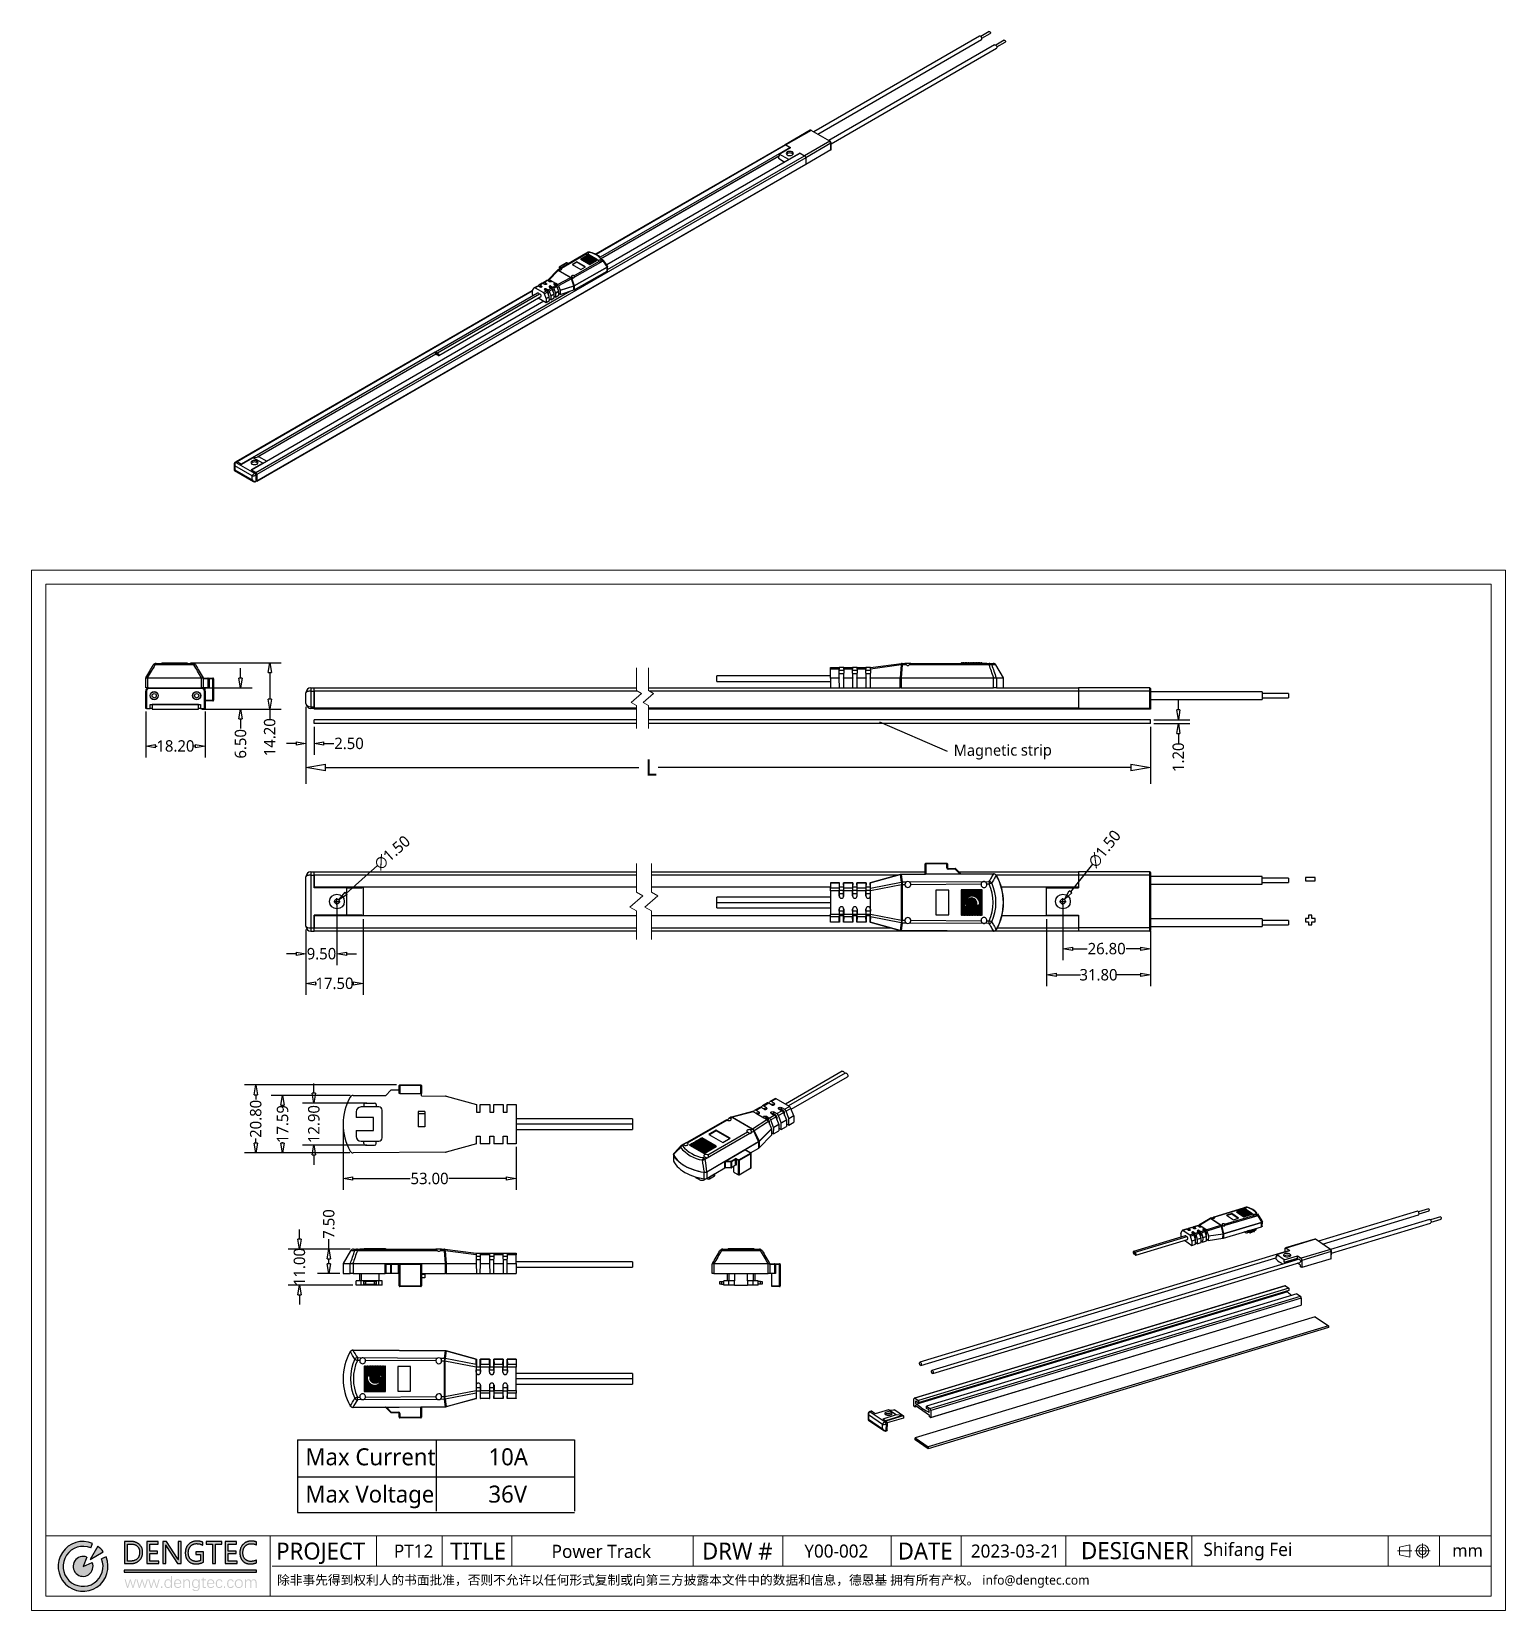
# Model space of a CAD drawing. Header units: millimetres. Extents: x 1044 to 1496, y -6 to 477.
import ezdxf

# ---------------------------------------------------------------- set-up
doc = ezdxf.new("R2010")
doc.units = ezdxf.units.MM
doc.layers.get('0').update_dxf_attribs({"color": 8, "lineweight": 30})
doc.layers.get('Defpoints').update_dxf_attribs({"color": 6, "lineweight": 9})
for name, color, linetype, lineweight in [('Cable', 140, 'Continuous', 30), ('Dimension', 136, 'Continuous', 9), ('SolidLine', 7, 'Continuous', 30)]:
    doc.layers.add(name, color=color, linetype=linetype, lineweight=lineweight)
doc.styles.get("Standard").update_dxf_attribs({"font": ''})
doc.styles.add('微软雅黑-Light', font='')
doc.styles.get('Standard').set_extended_font_data('Microsoft YaHei Light')
doc.styles.get('微软雅黑-Light').set_extended_font_data('Microsoft YaHei Light')
doc.dimstyles.new('DENGTEC', dxfattribs={"dimtxt": 3.5, "dimasz": 3, "dimexe": 3.5, "dimexo": 1, "dimgap": 0.5, "dimtad": 0, "dimzin": 0, "dimdsep": 46, "dimtxsty": 'Standard', "dimblk": 'CLOSEDBLANK', "dimcen": 1, "dimadec": 0, "dimazin": 3, "dimtfac": 1, "dimtofl": 0, "dimtmove": 0, "dimatfit": 3, "dimldrblk": 'CLOSEDBLANK', "dimfxl": 1, "dimtolj": 1, "dimtzin": 0, "dimarcsym": 0})
doc.dimstyles.new('DENGTECx1.5', dxfattribs={"dimtxt": 5, "dimasz": 6, "dimexe": 5, "dimexo": 1, "dimgap": 0.5, "dimtad": 0, "dimdec": 1, "dimzin": 0, "dimdsep": 46, "dimtxsty": 'Standard', "dimblk": 'CLOSEDBLANK', "dimcen": 1, "dimadec": 0, "dimazin": 3, "dimtfac": 1, "dimtdec": 1, "dimtofl": 0, "dimtmove": 0, "dimatfit": 3, "dimldrblk": 'CLOSEDBLANK', "dimfxl": 1, "dimtolj": 1, "dimtzin": 0, "dimarcsym": 0})

msp = doc.modelspace()

# ---------------------------------------------------------------- texts
at = {"layer": 'Defpoints', "style": '微软雅黑-Light'}
for s, height, p in [('PROJECT', 5.1933, (1119.375, 9.244)), ('DESIGNER', 5.2452, (1365.861, 9.357)), ('TITLE', 5.1933, (1172.635, 9.244)), ('DRW #', 5.1933, (1249.805, 9.244)), ('DATE', 5.1933, (1309.741, 9.244))]:
    msp.add_text(s, height=height, dxfattribs=at).set_placement(p)
for s, insert, char_height, width, attachment_point in [('Shifang Fei', (1416.963, 11.671), 4.04959, 30.59969, 5), ('PT12', (1155.411, 13.853), 4.0095, 14.99226, 1), ('Power Track', (1218.934, 11.726), 4.05, 60.21772, 5), ('Y00-002', (1281.118, 13.853), 4.0095, 25.25771, 1), ('2023-03-21', (1332.126, 13.853), 4.0095, 25.55911, 1), ('mm', (1479.566, 13.938), 3.8568, 8.92692, 1), ('除非事先得到权利人的书面批准，否则不允许以任何形式复制或向第三方披露本文件中的数据和信息，德恩基 拥有所有产权。 info@dengtec.com', (1119.609, 2.497), 2.854, 372.68416, 4)]:
    msp.add_mtext(s, dxfattribs=dict(at, insert=insert, char_height=char_height, width=width, attachment_point=attachment_point))
at = {"layer": 'Dimension', "lineweight": -3, "style": '微软雅黑-Light'}
msp.add_text('Magnetic strip', height=3.41836, rotation=0.24059, dxfattribs=at).set_placement((1326.876, 255.375))
for s, height, p in [('Max Current', 5.20426, (1128.316, 38.106)), ('10A', 5.2043, (1184.371, 38.106)), ('Max Voltage', 5.20426, (1128.316, 26.689)), ('36V', 5.2043, (1184.371, 26.689))]:
    msp.add_text(s, height=height, dxfattribs=at).set_placement(p)

# ---------------------------------------------------------------- blocks, each defined once
blk = doc.blocks.new('_ClosedBlank')
at = {"color": 0, "linetype": 'ByBlock', "lineweight": -2}
for p, q in [((-1, 0.167), (0, 0)), ((-1, 0.167), (-1, -0.167)), ((0, 0), (-1, -0.167))]:
    blk.add_line(p, q, dxfattribs=at)
blk = doc.blocks.new('*D9')
at = {"layer": 'Defpoints', "color": 0, "lineweight": -3}
for p in [(1079.38, 269.93), (1097.58, 269.93), (1097.58, 258.4)]:
    blk.add_point(p, dxfattribs=at)
at = {"layer": 'Dimension', "color": 0, "lineweight": -2}
for p, q in [((1079.38, 268.93), (1079.38, 254.9)), ((1097.58, 268.93), (1097.58, 254.9)), ((1082.38, 258.4), (1082.9, 258.4)), ((1094.58, 258.4), (1094.07, 258.4))]:
    blk.add_line(p, q, dxfattribs=at)
at = {"layer": 'Dimension', "color": 0, "lineweight": -2, "xscale": 3, "yscale": 3, "zscale": 3, "rotation": 180}
blk.add_blockref('_ClosedBlank', (1079.38, 258.4), dxfattribs=at)
at = {"layer": 'Dimension', "color": 0, "lineweight": -2, "xscale": 3, "yscale": 3, "zscale": 3}
blk.add_blockref('_ClosedBlank', (1097.58, 258.4), dxfattribs=at)
at = {"layer": 'Dimension', "color": 0, "lineweight": -3, "insert": (1088.48, 258.4), "char_height": 3.5, "attachment_point": 5}
blk.add_mtext('\\A1;18.20', dxfattribs=at)
blk = doc.blocks.new('*D10')
at = {"layer": 'Defpoints', "color": 0, "lineweight": -3}
for p in [(1096.59, 276.23), (1108.44, 276.23), (1095.58, 269.73)]:
    blk.add_point(p, dxfattribs=at)
at = {"layer": 'Dimension', "color": 0, "lineweight": -2}
for p, q in [((1108.44, 279.23), (1108.44, 282.23)), ((1097.59, 276.23), (1111.94, 276.23)), ((1096.58, 269.73), (1111.94, 269.73)), ((1108.44, 266.73), (1108.44, 263.73))]:
    blk.add_line(p, q, dxfattribs=at)
at = {"layer": 'Dimension', "color": 0, "lineweight": -2, "xscale": 3, "yscale": 3, "zscale": 3}
for p, rotation in [((1108.44, 276.23), 270), ((1108.44, 269.73), 90)]:
    blk.add_blockref('_ClosedBlank', p, dxfattribs=dict(at, rotation=rotation))
at = {"layer": 'Dimension', "color": 0, "lineweight": -3, "insert": (1108.44, 259.08), "char_height": 3.5, "attachment_point": 5, "rotation": 90}
blk.add_mtext('\\A1;6.50', dxfattribs=at)
blk = doc.blocks.new('*D11')
at = {"layer": 'Defpoints', "color": 0, "lineweight": -3}
for p in [(1092.08, 283.93), (1117.37, 283.93), (1095.58, 269.73)]:
    blk.add_point(p, dxfattribs=at)
at = {"layer": 'Dimension', "color": 0, "lineweight": -2}
for p, q in [((1093.08, 283.93), (1120.87, 283.93)), ((1117.37, 280.93), (1117.37, 272.73)), ((1096.58, 269.73), (1120.87, 269.73)), ((1117.37, 269.73), (1117.37, 266.73))]:
    blk.add_line(p, q, dxfattribs=at)
at = {"layer": 'Dimension', "color": 0, "lineweight": -2, "xscale": 3, "yscale": 3, "zscale": 3}
for p, rotation in [((1117.37, 283.93), 90), ((1117.37, 269.73), 270)]:
    blk.add_blockref('_ClosedBlank', p, dxfattribs=dict(at, rotation=rotation))
at = {"layer": 'Dimension', "color": 0, "lineweight": -3, "insert": (1117.37, 261.1), "char_height": 3.5, "attachment_point": 5, "rotation": 90}
blk.add_mtext('\\A1;14.20', dxfattribs=at)
blk = doc.blocks.new('*D12')
at = {"layer": 'Defpoints', "color": 0, "lineweight": -3}
for p in [(1128.47, 271.43), (1387.12, 265.26), (1387.12, 251.83)]:
    blk.add_point(p, dxfattribs=at)
at = {"layer": 'Dimension', "color": 0, "lineweight": -2}
for p, q in [((1128.47, 270.43), (1128.47, 246.83)), ((1387.12, 264.26), (1387.12, 246.83)), ((1134.47, 251.83), (1230.41, 251.83)), ((1381.12, 251.83), (1236.36, 251.83))]:
    blk.add_line(p, q, dxfattribs=at)
at = {"layer": 'Dimension', "color": 0, "lineweight": -2, "xscale": 6, "yscale": 6, "zscale": 6, "rotation": 180}
blk.add_blockref('_ClosedBlank', (1128.47, 251.83), dxfattribs=at)
at = {"layer": 'Dimension', "color": 0, "lineweight": -2, "xscale": 6, "yscale": 6, "zscale": 6}
blk.add_blockref('_ClosedBlank', (1387.12, 251.83), dxfattribs=at)
at = {"layer": 'Dimension', "color": 0, "lineweight": -3, "insert": (1233.39, 251.83), "char_height": 5, "attachment_point": 5}
blk.add_mtext('\\A1; L', dxfattribs=at)
blk = doc.blocks.new('*D13')
at = {"layer": 'Defpoints', "color": 0, "lineweight": -3}
for p in [(1137.97, 210.79), (1128.47, 203.19), (1137.97, 194.78)]:
    blk.add_point(p, dxfattribs=at)
at = {"layer": 'Dimension', "color": 0, "lineweight": -2}
for p, q in [((1137.97, 209.79), (1137.97, 191.28)), ((1128.47, 202.19), (1128.47, 191.28)), ((1125.47, 194.78), (1122.47, 194.78)), ((1140.97, 194.78), (1143.97, 194.78))]:
    blk.add_line(p, q, dxfattribs=at)
at = {"layer": 'Dimension', "color": 0, "lineweight": -2, "xscale": 3, "yscale": 3, "zscale": 3}
blk.add_blockref('_ClosedBlank', (1128.47, 194.78), dxfattribs=at)
at = {"layer": 'Dimension', "color": 0, "lineweight": -2, "xscale": 3, "yscale": 3, "zscale": 3, "rotation": 180}
blk.add_blockref('_ClosedBlank', (1137.97, 194.78), dxfattribs=at)
at = {"layer": 'Dimension', "color": 0, "lineweight": -3, "insert": (1133.22, 194.78), "char_height": 3.5, "attachment_point": 5}
blk.add_mtext('\\A1;9.50', dxfattribs=at)
blk = doc.blocks.new('*D14')
at = {"layer": 'Defpoints', "color": 0, "lineweight": -3}
for p in [(1360.32, 210.79), (1387.12, 201.89), (1387.12, 196.32)]:
    blk.add_point(p, dxfattribs=at)
at = {"layer": 'Dimension', "color": 0, "lineweight": -2}
for p, q in [((1360.32, 209.79), (1360.32, 192.82)), ((1387.12, 200.89), (1387.12, 192.82)), ((1363.32, 196.32), (1367.75, 196.32)), ((1384.12, 196.32), (1379.69, 196.32))]:
    blk.add_line(p, q, dxfattribs=at)
at = {"layer": 'Dimension', "color": 0, "lineweight": -2, "xscale": 3, "yscale": 3, "zscale": 3, "rotation": 180}
blk.add_blockref('_ClosedBlank', (1360.32, 196.32), dxfattribs=at)
at = {"layer": 'Dimension', "color": 0, "lineweight": -2, "xscale": 3, "yscale": 3, "zscale": 3}
blk.add_blockref('_ClosedBlank', (1387.12, 196.32), dxfattribs=at)
at = {"layer": 'Dimension', "color": 0, "lineweight": -3, "insert": (1373.72, 196.32), "char_height": 3.5, "attachment_point": 5}
blk.add_mtext('\\A1;26.80', dxfattribs=at)
blk = doc.blocks.new('*D15')
at = {"layer": 'Defpoints', "color": 0, "lineweight": -3}
for p in [(1359.86, 210.2), (1360.79, 211.37)]:
    blk.add_point(p, dxfattribs=at)
at = {"layer": 'Dimension', "color": 0, "lineweight": -2}
for p, q in [((1369.38, 222.25), (1362.65, 213.73)), ((1359.32, 210.79), (1361.32, 210.79)), ((1360.32, 209.79), (1360.32, 211.79))]:
    blk.add_line(p, q, dxfattribs=at)
at = {"layer": 'Dimension', "color": 0, "lineweight": -2, "xscale": 3, "yscale": 3, "zscale": 3, "rotation": 231.674647217375}
blk.add_blockref('_ClosedBlank', (1360.79, 211.37), dxfattribs=at)
at = {"layer": 'Dimension', "color": 0, "lineweight": -3, "insert": (1373.1, 226.95), "char_height": 3.5, "attachment_point": 5, "rotation": 51.6746}
blk.add_mtext('\\A1;∅1.50', dxfattribs=at)
blk = doc.blocks.new('*D16')
at = {"layer": 'Defpoints', "color": 0, "lineweight": -3}
for p in [(1137.4, 210.29), (1138.53, 211.28)]:
    blk.add_point(p, dxfattribs=at)
at = {"layer": 'Dimension', "color": 0, "lineweight": -2}
for p, q in [((1150.42, 221.78), (1140.78, 213.27)), ((1136.97, 210.79), (1138.97, 210.79)), ((1137.97, 209.79), (1137.97, 211.79))]:
    blk.add_line(p, q, dxfattribs=at)
at = {"layer": 'Dimension', "color": 0, "lineweight": -2, "xscale": 3, "yscale": 3, "zscale": 3, "rotation": 221.4440656494756}
blk.add_blockref('_ClosedBlank', (1138.53, 211.28), dxfattribs=at)
at = {"layer": 'Dimension', "color": 0, "lineweight": -3, "insert": (1154.91, 225.75), "char_height": 3.5, "attachment_point": 5, "rotation": 41.4441}
blk.add_mtext('\\A1;∅1.50', dxfattribs=at)
blk = doc.blocks.new('*D17')
at = {"layer": 'Defpoints', "color": 0, "lineweight": -3}
for p in [(1128.47, 203.19), (1145.97, 206.41), (1145.97, 185.7)]:
    blk.add_point(p, dxfattribs=at)
at = {"layer": 'Dimension', "color": 0, "lineweight": -2}
for p, q in [((1145.97, 205.41), (1145.97, 182.2)), ((1128.47, 202.19), (1128.47, 182.2)), ((1131.47, 185.7), (1131.67, 185.7)), ((1142.97, 185.7), (1142.77, 185.7))]:
    blk.add_line(p, q, dxfattribs=at)
at = {"layer": 'Dimension', "color": 0, "lineweight": -2, "xscale": 3, "yscale": 3, "zscale": 3, "rotation": 180}
blk.add_blockref('_ClosedBlank', (1128.47, 185.7), dxfattribs=at)
at = {"layer": 'Dimension', "color": 0, "lineweight": -2, "xscale": 3, "yscale": 3, "zscale": 3}
blk.add_blockref('_ClosedBlank', (1145.97, 185.7), dxfattribs=at)
at = {"layer": 'Dimension', "color": 0, "lineweight": -3, "insert": (1137.22, 185.7), "char_height": 3.5, "attachment_point": 5}
blk.add_mtext('\\A1;17.50', dxfattribs=at)
blk = doc.blocks.new('*D18')
at = {"layer": 'Defpoints', "color": 0, "lineweight": -3}
for p in [(1355.32, 206.41), (1387.12, 202.69), (1355.32, 188.32)]:
    blk.add_point(p, dxfattribs=at)
at = {"layer": 'Dimension', "color": 0, "lineweight": -2}
for p, q in [((1355.32, 205.41), (1355.32, 184.82)), ((1387.12, 201.69), (1387.12, 184.82)), ((1358.32, 188.32), (1365.67, 188.32)), ((1384.12, 188.32), (1376.77, 188.32))]:
    blk.add_line(p, q, dxfattribs=at)
at = {"layer": 'Dimension', "color": 0, "lineweight": -2, "xscale": 3, "yscale": 3, "zscale": 3, "rotation": 180}
blk.add_blockref('_ClosedBlank', (1355.32, 188.32), dxfattribs=at)
at = {"layer": 'Dimension', "color": 0, "lineweight": -2, "xscale": 3, "yscale": 3, "zscale": 3}
blk.add_blockref('_ClosedBlank', (1387.12, 188.32), dxfattribs=at)
at = {"layer": 'Dimension', "color": 0, "lineweight": -3, "insert": (1371.22, 188.32), "char_height": 3.5, "attachment_point": 5}
blk.add_mtext('\\A1;31.80', dxfattribs=at)
blk = doc.blocks.new('*D19')
at = {"layer": 'Defpoints', "color": 0, "lineweight": -3}
for p in [(1121.31, 151.41), (1143.02, 151.41), (1142.9, 133.82)]:
    blk.add_point(p, dxfattribs=at)
at = {"layer": 'Dimension', "color": 0, "lineweight": -2}
for p, q in [((1142.02, 151.41), (1117.81, 151.41)), ((1121.31, 148.41), (1121.31, 148.15)), ((1121.31, 136.82), (1121.31, 137.08)), ((1141.9, 133.82), (1117.81, 133.82))]:
    blk.add_line(p, q, dxfattribs=at)
at = {"layer": 'Dimension', "color": 0, "lineweight": -2, "xscale": 3, "yscale": 3, "zscale": 3}
for p, rotation in [((1121.31, 151.41), 90), ((1121.31, 133.82), 270)]:
    blk.add_blockref('_ClosedBlank', p, dxfattribs=dict(at, rotation=rotation))
at = {"layer": 'Dimension', "color": 0, "lineweight": -3, "insert": (1121.31, 142.61), "char_height": 3.5, "attachment_point": 5, "rotation": 90}
blk.add_mtext('\\A1;17.59', dxfattribs=at)
blk = doc.blocks.new('*D20')
at = {"layer": 'Defpoints', "color": 0, "lineweight": -3}
for p in [(1139.83, 142.61), (1192.83, 136.61), (1192.83, 125.93)]:
    blk.add_point(p, dxfattribs=at)
at = {"layer": 'Dimension', "color": 0, "lineweight": -2}
for p, q in [((1139.83, 141.61), (1139.83, 122.43)), ((1192.83, 135.61), (1192.83, 122.43)), ((1142.83, 125.93), (1160.43, 125.93)), ((1189.83, 125.93), (1172.22, 125.93))]:
    blk.add_line(p, q, dxfattribs=at)
at = {"layer": 'Dimension', "color": 0, "lineweight": -2, "xscale": 3, "yscale": 3, "zscale": 3, "rotation": 180}
blk.add_blockref('_ClosedBlank', (1139.83, 125.93), dxfattribs=at)
at = {"layer": 'Dimension', "color": 0, "lineweight": -2, "xscale": 3, "yscale": 3, "zscale": 3}
blk.add_blockref('_ClosedBlank', (1192.83, 125.93), dxfattribs=at)
at = {"layer": 'Dimension', "color": 0, "lineweight": -3, "insert": (1166.33, 125.93), "char_height": 3.5, "attachment_point": 5}
blk.add_mtext('\\A1;53.00', dxfattribs=at)
blk = doc.blocks.new('*D21')
at = {"layer": 'Defpoints', "color": 0, "lineweight": -3}
for p in [(1148.08, 149.06), (1130.89, 136.16), (1148.08, 136.16)]:
    blk.add_point(p, dxfattribs=at)
at = {"layer": 'Dimension', "color": 0, "lineweight": -2}
for p, q in [((1130.89, 152.06), (1130.89, 155.06)), ((1147.08, 149.06), (1127.39, 149.06)), ((1147.08, 136.16), (1127.39, 136.16)), ((1130.89, 133.16), (1130.89, 130.16))]:
    blk.add_line(p, q, dxfattribs=at)
at = {"layer": 'Dimension', "color": 0, "lineweight": -2, "xscale": 3, "yscale": 3, "zscale": 3}
for p, rotation in [((1130.89, 149.06), 270), ((1130.89, 136.16), 90)]:
    blk.add_blockref('_ClosedBlank', p, dxfattribs=dict(at, rotation=rotation))
at = {"layer": 'Dimension', "color": 0, "lineweight": -3, "insert": (1130.89, 142.61), "char_height": 3.5, "attachment_point": 5, "rotation": 90}
blk.add_mtext('\\A1;12.90', dxfattribs=at)
blk = doc.blocks.new('*D22')
at = {"layer": 'Defpoints', "color": 0, "lineweight": -3}
for p in [(1143, 104.33), (1135.46, 96.83), (1139.83, 96.83)]:
    blk.add_point(p, dxfattribs=at)
at = {"layer": 'Dimension', "color": 0, "lineweight": -2}
for p, q in [((1135.46, 104.33), (1135.46, 107.33)), ((1142, 104.33), (1131.96, 104.33)), ((1138.83, 96.83), (1131.96, 96.83)), ((1135.46, 99.83), (1135.46, 101.33))]:
    blk.add_line(p, q, dxfattribs=at)
at = {"layer": 'Dimension', "color": 0, "lineweight": -2, "xscale": 3, "yscale": 3, "zscale": 3}
for p, rotation in [((1135.46, 104.33), 90), ((1135.46, 96.83), 270)]:
    blk.add_blockref('_ClosedBlank', p, dxfattribs=dict(at, rotation=rotation))
at = {"layer": 'Dimension', "color": 0, "lineweight": -3, "insert": (1135.46, 112.01), "char_height": 3.5, "attachment_point": 5, "rotation": 90}
blk.add_mtext('\\A1;7.50', dxfattribs=at)
blk = doc.blocks.new('*D23')
at = {"layer": 'Defpoints', "color": 0, "lineweight": -3}
for p in [(1143, 104.33), (1126.48, 93.33), (1143.83, 93.33)]:
    blk.add_point(p, dxfattribs=at)
at = {"layer": 'Dimension', "color": 0, "lineweight": -2}
for p, q in [((1126.48, 107.33), (1126.48, 110.33)), ((1142, 104.33), (1122.98, 104.33)), ((1142.83, 93.33), (1122.98, 93.33)), ((1126.48, 90.33), (1126.48, 87.33))]:
    blk.add_line(p, q, dxfattribs=at)
at = {"layer": 'Dimension', "color": 0, "lineweight": -2, "xscale": 3, "yscale": 3, "zscale": 3}
for p, rotation in [((1126.48, 104.33), 270), ((1126.48, 93.33), 90)]:
    blk.add_blockref('_ClosedBlank', p, dxfattribs=dict(at, rotation=rotation))
at = {"layer": 'Dimension', "color": 0, "lineweight": -3, "insert": (1126.48, 98.83), "char_height": 3.5, "attachment_point": 5, "rotation": 90}
blk.add_mtext('\\A1;11.00', dxfattribs=at)
blk = doc.blocks.new('*D24')
at = {"layer": 'Defpoints', "color": 0, "lineweight": -3}
for p in [(1113.1, 154.61), (1157.23, 154.61), (1142.89, 133.82)]:
    blk.add_point(p, dxfattribs=at)
at = {"layer": 'Dimension', "color": 0, "lineweight": -2}
for p, q in [((1156.23, 154.61), (1109.6, 154.61)), ((1113.1, 151.61), (1113.1, 150.19)), ((1113.1, 136.82), (1113.1, 138.25)), ((1141.89, 133.82), (1109.6, 133.82))]:
    blk.add_line(p, q, dxfattribs=at)
at = {"layer": 'Dimension', "color": 0, "lineweight": -2, "xscale": 3, "yscale": 3, "zscale": 3}
for p, rotation in [((1113.1, 154.61), 90), ((1113.1, 133.82), 270)]:
    blk.add_blockref('_ClosedBlank', p, dxfattribs=dict(at, rotation=rotation))
at = {"layer": 'Dimension', "color": 0, "lineweight": -3, "insert": (1113.1, 144.22), "char_height": 3.5, "attachment_point": 5, "rotation": 90}
blk.add_mtext('\\A1;20.80', dxfattribs=at)
blk = doc.blocks.new('*D25')
at = {"layer": 'Defpoints', "color": 0, "lineweight": -3}
for p in [(1387.12, 266.46), (1387.12, 265.26), (1395.68, 265.26)]:
    blk.add_point(p, dxfattribs=at)
at = {"layer": 'Dimension', "color": 0, "lineweight": -2}
for p, q in [((1395.68, 269.46), (1395.68, 272.46)), ((1388.12, 266.46), (1399.18, 266.46)), ((1388.12, 265.26), (1399.18, 265.26)), ((1395.68, 262.26), (1395.68, 259.26))]:
    blk.add_line(p, q, dxfattribs=at)
at = {"layer": 'Dimension', "color": 0, "lineweight": -2, "xscale": 3, "yscale": 3, "zscale": 3}
for p, rotation in [((1395.68, 266.46), 270), ((1395.68, 265.26), 90)]:
    blk.add_blockref('_ClosedBlank', p, dxfattribs=dict(at, rotation=rotation))
at = {"layer": 'Dimension', "color": 0, "lineweight": -3, "insert": (1395.68, 254.96), "char_height": 3.5, "attachment_point": 5, "rotation": 90}
blk.add_mtext('\\A1;1.20', dxfattribs=at)
blk = doc.blocks.new('*D26')
at = {"layer": 'Defpoints', "color": 0, "lineweight": -3}
for p in [(1128.47, 271.43), (1130.97, 265.26), (1128.47, 259.19)]:
    blk.add_point(p, dxfattribs=at)
at = {"layer": 'Dimension', "color": 0, "lineweight": -2}
for p, q in [((1128.47, 270.43), (1128.47, 255.69)), ((1130.97, 264.26), (1130.97, 255.69)), ((1125.47, 259.19), (1122.47, 259.19)), ((1133.97, 259.19), (1136.97, 259.19))]:
    blk.add_line(p, q, dxfattribs=at)
at = {"layer": 'Dimension', "color": 0, "lineweight": -2, "xscale": 3, "yscale": 3, "zscale": 3}
blk.add_blockref('_ClosedBlank', (1128.47, 259.19), dxfattribs=at)
at = {"layer": 'Dimension', "color": 0, "lineweight": -2, "xscale": 3, "yscale": 3, "zscale": 3, "rotation": 180}
blk.add_blockref('_ClosedBlank', (1130.97, 259.19), dxfattribs=at)
at = {"layer": 'Dimension', "color": 0, "lineweight": -3, "insert": (1141.65, 259.19), "char_height": 3.5, "attachment_point": 5}
blk.add_mtext('\\A1;2.50', dxfattribs=at)
blk = doc.blocks.new('LOGO_EN')
at = {"layer": 'Cable'}
h = blk.add_hatch(color=136, dxfattribs=at)
h.dxf.hatch_style = 1
h.paths.add_polyline_path([(8.97, 6.5, 0.079193), (6.5, 8.97), (3.13, 3.13)], flags=17)
h.paths.add_polyline_path([(1.7, 4.1, 5.027339), (4.1, 1.7), (0, 0)], flags=17)
h.paths.add_polyline_path([(4.24, 10.24, 5.027339), (10.24, 4.24), (8.19, 3.39, -5.027339), (3.39, 8.19)])
h = blk.add_hatch(color=136, dxfattribs=at)
h.dxf.hatch_style = 1
h.paths.add_polyline_path([(76.72, 1.5), (76.89, 1.57), (77.05, 1.65), (77.05, 2.87), (76.9, 2.78), (76.72, 2.69), (76.55, 2.61), (76.36, 2.53), (76.18, 2.46), (75.98, 2.4), (75.79, 2.35), (75.59, 2.31), (75.38, 2.27), (75.17, 2.25), (74.96, 2.23), (74.74, 2.21), (74.51, 2.21), (74.31, 2.21), (74.1, 2.23), (73.89, 2.26), (73.68, 2.29), (73.49, 2.34), (73.29, 2.4), (73.11, 2.47), (72.93, 2.55), (72.76, 2.64), (72.59, 2.74), (72.43, 2.85), (72.28, 2.97), (72.13, 3.11), (71.99, 3.25), (71.87, 3.38), (71.76, 3.53), (71.65, 3.68), (71.55, 3.85), (71.46, 4.01), (71.37, 4.19), (71.3, 4.37), (71.24, 4.56), (71.18, 4.75), (71.13, 4.95), (71.09, 5.16), (71.06, 5.37), (71.04, 5.59), (71.03, 5.82), (71.02, 6.05), (71.03, 6.24), (71.04, 6.47), (71.06, 6.69), (71.08, 6.9), (71.12, 7.11), (71.16, 7.31), (71.22, 7.51), (71.27, 7.7), (71.34, 7.89), (71.42, 8.07), (71.51, 8.24), (71.6, 8.41), (71.7, 8.57), (71.81, 8.72), (71.93, 8.87), (72.06, 9.01), (72.16, 9.11), (72.3, 9.25), (72.46, 9.38), (72.62, 9.49), (72.78, 9.6), (72.95, 9.7), (73.13, 9.78), (73.31, 9.86), (73.5, 9.92), (73.69, 9.98), (73.89, 10.02), (74.09, 10.06), (74.3, 10.08), (74.51, 10.1), (74.73, 10.1), (74.89, 10.1), (75.1, 10.09), (75.31, 10.07), (75.52, 10.04), (75.72, 10.01), (75.92, 9.97), (76.11, 9.91), (76.31, 9.85), (76.5, 9.78), (76.69, 9.7), (76.87, 9.61), (77.05, 9.52), (77.05, 10.85), (76.97, 10.88), (76.8, 10.94), (76.63, 11), (76.45, 11.05), (76.26, 11.1), (76.06, 11.14), (75.85, 11.17), (75.64, 11.2), (75.43, 11.22), (75.2, 11.24), (74.96, 11.24), (74.72, 11.25), (74.56, 11.24), (74.35, 11.24), (74.13, 11.22), (73.92, 11.19), (73.72, 11.16), (73.52, 11.12), (73.32, 11.08), (73.13, 11.02), (72.94, 10.96), (72.75, 10.9), (72.57, 10.82), (72.39, 10.73), (72.22, 10.64), (72.05, 10.55), (71.88, 10.44), (71.72, 10.33), (71.56, 10.21), (71.41, 10.08), (71.26, 9.94), (71.11, 9.8), (71.03, 9.71), (70.9, 9.57), (70.78, 9.42), (70.66, 9.26), (70.55, 9.1), (70.44, 8.94), (70.35, 8.77), (70.26, 8.6), (70.17, 8.43), (70.1, 8.25), (70.03, 8.06), (69.96, 7.87), (69.91, 7.68), (69.86, 7.48), (69.81, 7.28), (69.77, 7.07), (69.74, 6.86), (69.72, 6.65), (69.7, 6.43), (69.69, 6.2), (69.69, 5.98), (69.69, 5.75), (69.71, 5.52), (69.72, 5.3), (69.75, 5.09), (69.78, 4.88), (69.82, 4.67), (69.86, 4.47), (69.91, 4.27), (69.97, 4.08), (70.04, 3.89), (70.11, 3.71), (70.19, 3.53), (70.28, 3.36), (70.38, 3.19), (70.48, 3.03), (70.59, 2.87), (70.7, 2.72), (70.82, 2.57), (70.95, 2.43), (71.02, 2.36), (71.16, 2.22), (71.31, 2.09), (71.46, 1.97), (71.62, 1.85), (71.78, 1.75), (71.94, 1.65), (72.12, 1.56), (72.29, 1.47), (72.47, 1.4), (72.66, 1.33), (72.85, 1.27), (73.05, 1.22), (73.25, 1.18), (73.46, 1.14), (73.67, 1.12), (73.88, 1.1), (74.1, 1.09), (74.33, 1.08), (74.48, 1.08), (74.71, 1.09), (74.94, 1.1), (75.16, 1.12), (75.38, 1.15), (75.59, 1.18), (75.79, 1.22), (75.99, 1.26), (76.18, 1.31), (76.37, 1.37), (76.55, 1.43)])
h.paths.add_polyline_path([(68.24, 11.08), (63.18, 11.08), (63.18, 1.25), (68.47, 1.25), (68.47, 2.37), (64.45, 2.37), (64.45, 5.68), (67.97, 5.68), (67.97, 6.8), (64.45, 6.8), (64.45, 9.95), (68.24, 9.95)])
h.paths.add_polyline_path([(61.67, 11.08), (54.74, 11.08), (54.74, 9.95), (57.56, 9.95), (57.56, 1.25), (58.83, 1.25), (58.83, 9.95), (61.67, 9.95)])
h.paths.add_polyline_path([(53.14, 1.73), (53.32, 1.82), (53.5, 1.92), (53.5, 6.43), (50.09, 6.43), (50.09, 5.3), (52.22, 5.3), (52.22, 2.64), (52.12, 2.59), (51.95, 2.51), (51.77, 2.44), (51.59, 2.38), (51.39, 2.33), (51.19, 2.29), (50.98, 2.25), (50.77, 2.23), (50.54, 2.21), (50.31, 2.21), (50.27, 2.21), (50.05, 2.22), (49.83, 2.23), (49.62, 2.26), (49.41, 2.3), (49.21, 2.35), (49.02, 2.41), (48.84, 2.47), (48.66, 2.55), (48.49, 2.64), (48.32, 2.74), (48.16, 2.85), (48.01, 2.97), (47.86, 3.1), (47.73, 3.24), (47.69, 3.27), (47.57, 3.41), (47.46, 3.56), (47.36, 3.72), (47.27, 3.88), (47.18, 4.04), (47.1, 4.22), (47.03, 4.4), (46.97, 4.59), (46.91, 4.79), (46.87, 4.99), (46.83, 5.2), (46.8, 5.42), (46.78, 5.65), (46.77, 5.88), (46.77, 6.12), (46.77, 6.23), (46.78, 6.46), (46.79, 6.68), (46.82, 6.89), (46.86, 7.1), (46.9, 7.31), (46.95, 7.5), (47.01, 7.69), (47.08, 7.88), (47.16, 8.06), (47.24, 8.23), (47.34, 8.4), (47.44, 8.56), (47.56, 8.72), (47.68, 8.87), (47.81, 9.01), (47.89, 9.09), (48.04, 9.23), (48.19, 9.37), (48.35, 9.48), (48.52, 9.59), (48.68, 9.69), (48.86, 9.78), (49.04, 9.86), (49.23, 9.92), (49.42, 9.98), (49.61, 10.03), (49.82, 10.06), (50.02, 10.09), (50.24, 10.11), (50.45, 10.11), (50.53, 10.11), (50.75, 10.1), (50.97, 10.09), (51.19, 10.07), (51.4, 10.04), (51.61, 10.01), (51.81, 9.97), (52, 9.92), (52.2, 9.86), (52.39, 9.79), (52.57, 9.72), (52.75, 9.65), (52.93, 9.56), (53.1, 9.47), (53.26, 9.37), (53.26, 10.74), (53.2, 10.77), (53.03, 10.84), (52.86, 10.9), (52.68, 10.96), (52.49, 11.02), (52.3, 11.06), (52.1, 11.11), (51.9, 11.14), (51.69, 11.18), (51.48, 11.2), (51.26, 11.22), (51.03, 11.24), (50.8, 11.24), (50.57, 11.25), (50.54, 11.25), (50.31, 11.24), (50.1, 11.23), (49.88, 11.21), (49.67, 11.19), (49.47, 11.15), (49.27, 11.11), (49.07, 11.06), (48.88, 11.01), (48.69, 10.94), (48.5, 10.87), (48.32, 10.8), (48.15, 10.71), (47.97, 10.62), (47.8, 10.52), (47.64, 10.42), (47.48, 10.3), (47.32, 10.18), (47.17, 10.06), (47.02, 9.92), (46.87, 9.78), (46.83, 9.74), (46.7, 9.59), (46.57, 9.44), (46.45, 9.28), (46.33, 9.12), (46.22, 8.96), (46.12, 8.79), (46.03, 8.62), (45.94, 8.45), (45.86, 8.27), (45.78, 8.08), (45.72, 7.9), (45.66, 7.7), (45.61, 7.51), (45.56, 7.31), (45.52, 7.11), (45.49, 6.9), (45.47, 6.69), (45.45, 6.47), (45.44, 6.26), (45.43, 6.03), (45.44, 5.95), (45.44, 5.72), (45.45, 5.5), (45.47, 5.28), (45.5, 5.07), (45.53, 4.86), (45.58, 4.65), (45.62, 4.45), (45.68, 4.26), (45.74, 4.07), (45.81, 3.88), (45.88, 3.7), (45.97, 3.53), (46.06, 3.36), (46.15, 3.19), (46.26, 3.03), (46.37, 2.87), (46.48, 2.72), (46.61, 2.58), (46.74, 2.43), (46.85, 2.33), (46.99, 2.19), (47.14, 2.07), (47.29, 1.95), (47.45, 1.84), (47.62, 1.73), (47.78, 1.64), (47.96, 1.55), (48.13, 1.47), (48.32, 1.39), (48.5, 1.33), (48.7, 1.27), (48.89, 1.22), (49.1, 1.18), (49.3, 1.14), (49.51, 1.12), (49.73, 1.1), (49.95, 1.09), (50.18, 1.08), (50.36, 1.08), (50.57, 1.09), (50.79, 1.1), (51, 1.12), (51.21, 1.15), (51.41, 1.18), (51.62, 1.22), (51.82, 1.26), (52.01, 1.31), (52.21, 1.37), (52.4, 1.43), (52.59, 1.5), (52.78, 1.57), (52.96, 1.65)])
h.paths.add_polyline_path([(42.07, 3.31), (41.91, 3.56), (37.1, 11.08), (35.5, 11.08), (35.5, 1.25), (36.76, 1.25), (36.76, 8.16), (36.76, 8.35), (36.76, 8.63), (36.75, 8.88), (36.75, 9.09), (36.74, 9.27), (36.72, 9.42), (36.71, 9.54), (36.75, 9.54), (36.79, 9.45), (36.87, 9.27), (36.97, 9.08), (37.08, 8.9), (42.03, 1.25), (43.53, 1.25), (43.53, 11.08), (42.27, 11.08), (42.27, 4.32), (42.28, 4.06), (42.28, 3.8), (42.29, 3.57), (42.3, 3.36), (42.31, 3.18), (42.32, 3.02), (42.34, 2.88), (42.31, 2.88), (42.27, 2.96), (42.19, 3.11)])
h.paths.add_polyline_path([(33.42, 11.08), (28.36, 11.08), (28.36, 1.25), (33.65, 1.25), (33.65, 2.37), (29.63, 2.37), (29.63, 5.68), (33.15, 5.68), (33.15, 6.8), (29.63, 6.8), (29.63, 9.95), (33.42, 9.95)])
h.paths.add_polyline_path([(24.53, 2.25), (24.69, 2.37), (24.84, 2.49), (24.98, 2.62), (25, 2.64), (25.14, 2.78), (25.28, 2.92), (25.41, 3.07), (25.53, 3.22), (25.64, 3.38), (25.75, 3.54), (25.85, 3.71), (25.94, 3.88), (26.02, 4.06), (26.1, 4.24), (26.17, 4.42), (26.23, 4.61), (26.28, 4.8), (26.33, 5), (26.37, 5.21), (26.41, 5.41), (26.43, 5.63), (26.45, 5.84), (26.46, 6.06), (26.46, 6.29), (26.46, 6.37), (26.46, 6.59), (26.44, 6.81), (26.42, 7.02), (26.39, 7.23), (26.35, 7.43), (26.3, 7.63), (26.25, 7.83), (26.19, 8.01), (26.12, 8.2), (26.04, 8.38), (25.95, 8.55), (25.86, 8.72), (25.76, 8.89), (25.65, 9.05), (25.53, 9.2), (25.41, 9.36), (25.27, 9.5), (25.13, 9.64), (24.98, 9.78), (24.87, 9.88), (24.71, 10), (24.55, 10.12), (24.39, 10.23), (24.22, 10.33), (24.05, 10.43), (23.88, 10.52), (23.7, 10.6), (23.52, 10.68), (23.33, 10.75), (23.15, 10.81), (22.95, 10.87), (22.75, 10.92), (22.55, 10.96), (22.35, 11), (22.14, 11.03), (21.93, 11.05), (21.71, 11.07), (21.49, 11.08), (21.27, 11.08), (18.46, 11.08), (18.46, 1.25), (21.17, 1.25), (21.27, 1.25), (21.49, 1.25), (21.71, 1.27), (21.93, 1.28), (22.14, 1.31), (22.35, 1.34), (22.55, 1.38), (22.75, 1.43), (22.95, 1.48), (23.14, 1.54), (23.33, 1.61), (23.51, 1.68), (23.69, 1.76), (23.87, 1.84), (24.04, 1.93), (24.21, 2.03), (24.37, 2.14)])
h.paths.add_polyline_path([(21.22, 9.95), (21.44, 9.95), (21.66, 9.93), (21.88, 9.92), (22.1, 9.89), (22.31, 9.85), (22.51, 9.8), (22.7, 9.75), (22.89, 9.69), (23.08, 9.62), (23.25, 9.54), (23.43, 9.45), (23.59, 9.36), (23.75, 9.26), (23.9, 9.14), (24.05, 9.02), (24.08, 9), (24.22, 8.87), (24.34, 8.74), (24.46, 8.59), (24.57, 8.44), (24.66, 8.28), (24.75, 8.12), (24.83, 7.94), (24.9, 7.76), (24.96, 7.57), (25.01, 7.37), (25.06, 7.16), (25.09, 6.95), (25.11, 6.72), (25.13, 6.49), (25.13, 6.26), (25.13, 6.15), (25.12, 5.92), (25.11, 5.69), (25.08, 5.47), (25.04, 5.26), (25, 5.06), (24.95, 4.86), (24.89, 4.67), (24.82, 4.49), (24.74, 4.31), (24.65, 4.14), (24.56, 3.98), (24.45, 3.82), (24.34, 3.67), (24.22, 3.53), (24.08, 3.39), (23.99, 3.31), (23.85, 3.19), (23.71, 3.08), (23.55, 2.97), (23.39, 2.87), (23.22, 2.79), (23.04, 2.71), (22.86, 2.64), (22.67, 2.57), (22.47, 2.52), (22.27, 2.47), (22.06, 2.44), (21.85, 2.41), (21.62, 2.39), (21.39, 2.37), (21.16, 2.37), (19.73, 2.37), (19.73, 9.95)], flags=16)
blk.add_hatch(color=136, dxfattribs=at).paths.add_polyline_path([(18.29, -2.5), (77.06, -2.5), (77.06, -1.63), (18.29, -1.63)])
h = blk.add_hatch(color=136, dxfattribs=at)
h.dxf.hatch_style = 1
h.paths.add_polyline_path([(73.59, -5.73), (73.5, -5.73), (73.16, -5.79), (72.87, -5.92), (72.81, -5.96), (73.45, -6.11), (73.54, -6.12), (73.87, -6.21), (74.1, -6.41), (74.21, -6.62), (74.68, -6.57), (74.67, -6.52), (74.54, -6.2), (74.33, -5.96), (74.25, -5.9), (73.95, -5.77)])
h.paths.add_polyline_path([(75.92, -5.73), (75.63, -5.76), (75.33, -5.85), (75.07, -6.02), (74.87, -6.26), (74.7, -6.57), (74.68, -6.57), (74.21, -6.62), (74.28, -6.94), (74.3, -7.35), (74.3, -9.53), (74.76, -9.53), (74.76, -7.4), (74.79, -7.07), (74.88, -6.75), (75.04, -6.48), (75.17, -6.33), (75.44, -6.17), (75.78, -6.11), (76.81, -6.09), (76.59, -5.89), (76.29, -5.77)])
h.paths.add_polyline_path([(72.35, -5.8), (71.93, -5.8), (71.94, -5.97), (71.96, -6.33), (71.96, -6.64), (72.4, -6.52), (72.4, -6.49), (72.38, -6.15)])
h.paths.add_polyline_path([(72.81, -5.96), (72.59, -6.2), (72.41, -6.52), (72.4, -6.52), (71.96, -6.64), (71.96, -9.53), (72.43, -9.53), (72.43, -7.44), (72.43, -7.43), (72.46, -7.07), (72.55, -6.75), (72.71, -6.48), (72.84, -6.34), (73.12, -6.17), (73.45, -6.11)])
h.paths.add_polyline_path([(76.81, -6.09), (75.78, -6.11), (75.88, -6.12), (76.21, -6.2), (76.44, -6.4), (76.55, -6.62), (76.61, -6.94), (76.64, -7.35), (76.64, -9.53), (77.1, -9.53), (77.1, -7.24), (77.1, -7), (77.05, -6.63), (76.95, -6.33)])
h.paths.add_polyline_path([(69.21, -5.73), (69.07, -5.73), (68.72, -5.78), (68.4, -5.88), (68.13, -6.03), (69.22, -6.11), (69.31, -6.12), (69.66, -6.17), (69.95, -6.3), (70.18, -6.5), (70.29, -6.65), (70.41, -6.94), (70.48, -7.27), (70.51, -7.67), (70.49, -7.93), (70.44, -8.29), (70.33, -8.58), (70.17, -8.83), (70.11, -8.9), (69.85, -9.08), (69.55, -9.19), (69.18, -9.23), (70.29, -9.3), (70.52, -9.09), (70.63, -8.96), (70.79, -8.69), (70.9, -8.39), (70.97, -8.04), (70.99, -7.67), (70.99, -7.43), (70.94, -7.07), (70.85, -6.74), (70.71, -6.47), (70.54, -6.23), (70.46, -6.15), (70.21, -5.96), (69.92, -5.83), (69.59, -5.76)])
h.paths.add_polyline_path([(68.13, -6.03), (67.89, -6.24), (67.78, -6.38), (67.62, -6.64), (67.51, -6.95), (67.44, -7.29), (67.42, -7.67), (67.42, -7.88), (67.47, -8.24), (67.57, -8.56), (67.71, -8.84), (67.89, -9.08), (67.96, -9.16), (68.21, -9.36), (68.5, -9.5), (68.82, -9.58), (69.19, -9.61), (69.34, -9.6), (69.7, -9.56), (70.01, -9.45), (70.29, -9.3), (69.18, -9.23), (69.1, -9.22), (68.76, -9.17), (68.47, -9.03), (68.24, -8.81), (68.13, -8.67), (68.01, -8.38), (67.93, -8.05), (67.91, -7.67), (67.91, -7.42), (67.97, -7.06), (68.08, -6.76), (68.24, -6.52), (68.3, -6.45), (68.55, -6.26), (68.86, -6.15), (69.22, -6.11)])
h.paths.add_polyline_path([(65.58, -5.73), (65.25, -5.76), (64.93, -5.85), (64.66, -6.01), (65.58, -6.11), (65.88, -6.15), (66.16, -6.28), (66.32, -6.45), (66.45, -6.79), (66.93, -6.73), (66.87, -6.49), (66.72, -6.2), (66.5, -5.97), (66.28, -5.85), (65.96, -5.76)])
h.paths.add_polyline_path([(64.66, -6.01), (64.43, -6.24), (64.34, -6.36), (64.2, -6.63), (64.1, -6.94), (64.04, -7.29), (64.02, -7.69), (64.03, -7.88), (64.07, -8.25), (64.14, -8.59), (64.26, -8.87), (64.41, -9.12), (64.6, -9.31), (65.56, -9.23), (65.3, -9.2), (65.05, -9.11), (64.85, -8.95), (64.7, -8.73), (64.59, -8.44), (64.52, -8.09), (64.5, -7.67), (64.52, -7.27), (64.58, -6.92), (64.69, -6.63), (64.85, -6.41), (65.05, -6.25), (65.29, -6.15), (65.58, -6.11)])
h.paths.add_polyline_path([(66.47, -8.51), (66.46, -8.53), (66.36, -8.83), (66.17, -9.05), (65.9, -9.18), (65.56, -9.23), (64.6, -9.31), (64.87, -9.48), (65.18, -9.58), (65.54, -9.61), (65.91, -9.58), (66.23, -9.5), (66.48, -9.35), (66.69, -9.15), (66.83, -8.9), (66.93, -8.58)])
h.paths.add_polyline_path([(62.57, -9.53), (62.57, -8.9), (63.1, -8.9), (63.1, -9.53)])
h.paths.add_polyline_path([(60.54, -5.73), (60.21, -5.76), (59.89, -5.85), (59.62, -6.01), (60.54, -6.11), (60.84, -6.15), (61.12, -6.28), (61.28, -6.45), (61.4, -6.79), (61.89, -6.73), (61.83, -6.49), (61.68, -6.2), (61.46, -5.97), (61.23, -5.85), (60.91, -5.76)])
h.paths.add_polyline_path([(59.62, -6.01), (59.39, -6.24), (59.3, -6.36), (59.16, -6.63), (59.06, -6.94), (59, -7.29), (58.98, -7.69), (58.99, -7.88), (59.02, -8.25), (59.1, -8.59), (59.22, -8.87), (59.37, -9.12), (59.56, -9.31), (60.51, -9.23), (60.26, -9.2), (60.01, -9.11), (59.81, -8.95), (59.66, -8.73), (59.54, -8.44), (59.48, -8.09), (59.46, -7.67), (59.47, -7.27), (59.54, -6.92), (59.65, -6.63), (59.81, -6.41), (60.01, -6.25), (60.25, -6.15), (60.54, -6.11)])
h.paths.add_polyline_path([(61.42, -8.51), (61.42, -8.53), (61.32, -8.83), (61.13, -9.05), (60.86, -9.18), (60.51, -9.23), (59.56, -9.31), (59.83, -9.48), (60.14, -9.58), (60.5, -9.61), (60.51, -9.61), (60.87, -9.58), (61.18, -9.5), (61.44, -9.35), (61.65, -9.15), (61.79, -8.9), (61.89, -8.58)])
h.paths.add_polyline_path([(56.76, -5.73), (56.53, -5.74), (56.2, -5.81), (55.9, -5.95), (55.74, -6.06), (56.74, -6.11), (56.77, -6.11), (57.08, -6.16), (57.33, -6.26), (57.54, -6.44), (57.69, -6.68), (57.79, -7), (57.84, -7.38), (55.62, -7.38), (58.32, -7.46), (58.28, -7.08), (58.21, -6.75), (58.09, -6.46), (57.93, -6.22), (57.71, -6.01), (57.44, -5.86), (57.12, -5.76)])
h.paths.add_polyline_path([(55.74, -6.06), (55.51, -6.3), (55.33, -6.6), (55.31, -6.64), (55.21, -6.94), (55.15, -7.27), (55.13, -7.64), (55.14, -7.89), (55.18, -8.26), (55.26, -8.58), (55.39, -8.86), (55.55, -9.1), (55.58, -9.13), (55.81, -9.34), (56.08, -9.49), (56.41, -9.58), (56.77, -9.61), (57, -9.6), (57.34, -9.53), (57.63, -9.42), (57.81, -9.3), (56.79, -9.23), (56.45, -9.18), (56.16, -9.05), (55.92, -8.83), (55.85, -8.73), (55.72, -8.46), (55.64, -8.13), (55.61, -7.74), (58.33, -7.74), (58.33, -7.62), (58.32, -7.46), (55.62, -7.38), (55.62, -7.37), (55.67, -7), (55.78, -6.68), (55.94, -6.43), (56.1, -6.3), (56.39, -6.16), (56.74, -6.11)])
h.paths.add_polyline_path([(57.88, -8.56), (57.87, -8.58), (57.66, -8.87), (57.42, -9.07), (57.14, -9.18), (56.79, -9.23), (57.81, -9.3), (58.05, -9.07), (58.25, -8.76)], flags=17)
h.paths.add_polyline_path([(53.57, -4.94), (53.23, -4.94), (53.1, -5.8), (52.55, -5.8), (52.55, -6.19), (53.1, -6.19), (53.1, -8.74), (53.1, -8.76), (53.15, -9.12), (53.31, -9.38), (54.05, -9.22), (53.94, -9.21), (53.67, -9.07), (53.63, -9), (53.57, -8.66), (53.57, -6.19), (54.56, -6.19), (54.56, -5.8), (53.57, -5.8)])
h.paths.add_polyline_path([(54.6, -9.15), (54.37, -9.19), (54.05, -9.22), (53.31, -9.38), (53.57, -9.54), (53.92, -9.6), (54.27, -9.57), (54.6, -9.51)])
h.paths.add_polyline_path([(50.02, -5.73), (49.66, -5.76), (49.35, -5.86), (49.08, -6.02), (48.85, -6.25), (48.76, -6.36), (48.62, -6.63), (48.52, -6.94), (48.45, -7.29), (48.44, -7.68), (48.44, -7.84), (48.47, -8.21), (48.55, -8.54), (48.67, -8.83), (48.84, -9.08), (49.02, -9.28), (50.1, -9.21), (50.09, -9.21), (49.74, -9.16), (49.45, -9.03), (49.22, -8.81), (49.13, -8.69), (49.01, -8.41), (48.94, -8.07), (48.92, -7.68), (48.93, -7.44), (48.98, -7.07), (49.08, -6.77), (49.22, -6.52), (49.24, -6.5), (49.48, -6.28), (49.77, -6.16), (50.12, -6.11), (50.94, -6.02), (50.68, -5.86), (50.37, -5.76)])
h.paths.add_polyline_path([(51.8, -5.8), (51.36, -5.8), (51.33, -6.19), (51.32, -6.48), (51.31, -6.48), (51.01, -6.51), (51.1, -6.64), (51.22, -6.92), (51.29, -7.26), (51.32, -7.65), (51.31, -7.89), (51.25, -8.25), (51.15, -8.55), (51.01, -8.8), (51.32, -8.81), (51.32, -8.98), (51.31, -9.14), (51.31, -9.46), (51.31, -9.5), (51.27, -9.84), (51.17, -10.11), (51, -10.32), (50.77, -10.47), (50.47, -10.56), (50.11, -10.59), (51.12, -10.73), (51.35, -10.53), (51.48, -10.38), (51.64, -10.09), (51.74, -9.78), (51.77, -9.43), (51.77, -6.66), (51.78, -6.48), (51.78, -6.12)])
h.paths.add_polyline_path([(50.94, -6.02), (50.12, -6.11), (50.14, -6.11), (50.49, -6.16), (50.78, -6.3), (51.01, -6.51), (51.31, -6.48), (51.16, -6.25)], flags=17)
h.paths.add_polyline_path([(51.01, -8.8), (50.98, -8.83), (50.75, -9.04), (50.45, -9.17), (50.1, -9.21), (49.02, -9.28), (49.29, -9.45), (49.6, -9.56), (49.95, -9.59), (50.13, -9.58), (50.47, -9.52), (50.77, -9.4), (50.87, -9.33), (51.1, -9.11), (51.31, -8.81), (51.32, -8.81)])
h.paths.add_polyline_path([(49.04, -9.97), (48.58, -10.05), (48.58, -10.07), (48.69, -10.36), (48.86, -10.58), (49.09, -10.76), (49.37, -10.88), (49.71, -10.96), (50.1, -10.98), (50.14, -10.98), (50.52, -10.95), (50.84, -10.86), (51.12, -10.73), (50.11, -10.59), (50.04, -10.59), (49.66, -10.54), (49.38, -10.42), (49.17, -10.23)])
h.paths.add_polyline_path([(46.24, -5.73), (46.11, -5.73), (45.77, -5.79), (45.49, -5.92), (45.41, -5.98), (45.18, -6.21), (45, -6.52), (44.98, -6.52), (44.55, -6.64), (44.55, -9.53), (45.01, -9.53), (45.01, -7.49), (45.01, -7.42), (45.05, -7.06), (45.15, -6.75), (45.31, -6.49), (45.49, -6.31), (45.78, -6.16), (46.12, -6.11), (47.2, -6.1), (47.16, -6.06), (46.92, -5.88), (46.62, -5.77)])
h.paths.add_polyline_path([(44.93, -5.8), (44.52, -5.8), (44.52, -5.88), (44.54, -6.22), (44.54, -6.29), (44.55, -6.64), (44.98, -6.52)])
h.paths.add_polyline_path([(47.2, -6.1), (46.12, -6.11), (46.26, -6.12), (46.58, -6.21), (46.81, -6.41), (46.93, -6.63), (47.01, -6.95), (47.04, -7.35), (47.04, -9.53), (47.5, -9.53), (47.5, -7.24), (47.5, -7), (47.45, -6.64), (47.35, -6.34)])
h.paths.add_polyline_path([(42.08, -5.73), (41.85, -5.74), (41.52, -5.81), (41.23, -5.95), (41.06, -6.06), (42.06, -6.11), (42.09, -6.11), (42.4, -6.16), (42.66, -6.26), (42.86, -6.44), (43.02, -6.68), (43.12, -7), (43.16, -7.38), (40.94, -7.38), (43.65, -7.46), (43.61, -7.08), (43.53, -6.75), (43.41, -6.46), (43.25, -6.22), (43.04, -6.01), (42.77, -5.86), (42.45, -5.76)])
h.paths.add_polyline_path([(41.06, -6.06), (40.83, -6.3), (40.65, -6.6), (40.64, -6.64), (40.53, -6.94), (40.47, -7.27), (40.45, -7.64), (40.46, -7.89), (40.5, -8.26), (40.59, -8.58), (40.71, -8.86), (40.87, -9.1), (40.9, -9.13), (41.13, -9.34), (41.41, -9.49), (41.73, -9.58), (42.1, -9.61), (42.33, -9.6), (42.66, -9.53), (42.96, -9.42), (43.13, -9.3), (42.11, -9.23), (41.78, -9.18), (41.48, -9.05), (41.25, -8.83), (41.18, -8.73), (41.04, -8.46), (40.96, -8.13), (40.94, -7.74), (43.65, -7.74), (43.65, -7.62), (43.65, -7.46), (40.94, -7.38), (40.94, -7.37), (40.99, -7), (41.1, -6.68), (41.26, -6.43), (41.42, -6.3), (41.71, -6.16), (42.06, -6.11)])
h.paths.add_polyline_path([(43.2, -8.56), (43.19, -8.58), (42.99, -8.87), (42.75, -9.07), (42.46, -9.18), (42.11, -9.23), (43.13, -9.3), (43.37, -9.07), (43.57, -8.76)], flags=17)
h.paths.add_polyline_path([(39.48, -4.21), (39.01, -4.21), (39.01, -6.1), (39.03, -6.44), (39.01, -6.44), (38.72, -6.51), (38.81, -6.65), (38.93, -6.94), (39, -7.27), (39.02, -7.67), (39.01, -7.91), (38.96, -8.27), (38.86, -8.58), (38.71, -8.83), (39.03, -8.85), (39.03, -9.13), (39.06, -9.53), (39.51, -9.53), (39.5, -9.45), (39.48, -9.12), (39.48, -8.75)])
h.paths.add_polyline_path([(37.77, -5.73), (37.74, -5.73), (37.39, -5.77), (37.07, -5.87), (36.8, -6.03), (36.57, -6.26), (36.48, -6.38), (36.33, -6.65), (36.23, -6.95), (36.16, -7.3), (36.14, -7.68), (36.14, -7.87), (36.18, -8.24), (36.27, -8.57), (36.39, -8.86), (36.56, -9.1), (36.78, -9.32), (37.77, -9.23), (37.77, -9.23), (37.42, -9.18), (37.13, -9.04), (36.91, -8.82), (36.83, -8.68), (36.71, -8.4), (36.64, -8.06), (36.62, -7.67), (36.63, -7.45), (36.68, -7.09), (36.77, -6.78), (36.92, -6.52), (36.93, -6.5), (37.16, -6.29), (37.45, -6.16), (37.81, -6.11), (38.76, -6.09), (38.51, -5.9), (38.44, -5.86), (38.13, -5.76)])
h.paths.add_polyline_path([(38.76, -6.09), (37.81, -6.11), (37.84, -6.11), (38.2, -6.16), (38.49, -6.3), (38.72, -6.51), (39.01, -6.44), (38.97, -6.37)])
h.paths.add_polyline_path([(38.71, -8.83), (38.68, -8.87), (38.44, -9.07), (38.14, -9.18), (37.77, -9.23), (36.78, -9.32), (37.06, -9.48), (37.38, -9.58), (37.74, -9.61), (37.84, -9.61), (38.18, -9.55), (38.48, -9.43), (38.57, -9.38), (38.8, -9.16), (39.01, -8.85), (39.03, -8.85)])
h.paths.add_polyline_path([(34.69, -9.53), (34.69, -8.9), (35.22, -8.9), (35.22, -9.53)])
h.paths.add_polyline_path([(34.03, -5.8), (33.58, -5.8), (32.91, -8.11), (32.84, -8.36), (32.77, -8.65), (32.75, -8.72), (32.67, -9.07), (32.45, -9.53), (32.91, -9.53)])
h.paths.add_polyline_path([(31.7, -5.8), (31.5, -6.28), (31.53, -6.48), (31.61, -6.81), (31.72, -7.18), (32.45, -9.53), (32.67, -9.07), (32.67, -9.07), (32.6, -8.75), (32.51, -8.42), (32.4, -8.07)])
h.paths.add_polyline_path([(31.7, -5.8), (31.3, -5.8), (30.58, -8.08), (30.47, -8.45), (30.39, -8.7), (30.39, -8.73), (30.3, -9.07), (30.05, -9.53), (30.51, -9.53), (31.27, -7.16), (31.34, -6.92), (31.43, -6.58), (31.5, -6.28)])
h.paths.add_polyline_path([(29.43, -5.8), (28.98, -5.8), (30.05, -9.53), (30.3, -9.07), (30.26, -8.81), (30.18, -8.48), (30.08, -8.12)])
h.paths.add_polyline_path([(28.78, -5.8), (28.33, -5.8), (27.66, -8.11), (27.59, -8.36), (27.52, -8.65), (27.5, -8.72), (27.42, -9.07), (27.21, -9.53), (27.65, -9.53)])
h.paths.add_polyline_path([(26.45, -5.8), (26.25, -6.28), (26.28, -6.48), (26.36, -6.81), (26.47, -7.18), (27.21, -9.53), (27.42, -9.07), (27.42, -9.07), (27.35, -8.75), (27.26, -8.42), (27.16, -8.07)])
h.paths.add_polyline_path([(26.45, -5.8), (26.05, -5.8), (25.33, -8.08), (25.22, -8.45), (25.14, -8.7), (25.13, -8.73), (25.05, -9.07), (24.8, -9.53), (25.26, -9.53), (26.02, -7.16), (26.09, -6.92), (26.18, -6.58), (26.25, -6.28)])
h.paths.add_polyline_path([(24.18, -5.8), (23.73, -5.8), (24.8, -9.53), (25.05, -9.07), (25.01, -8.81), (24.93, -8.48), (24.83, -8.12)])
h.paths.add_polyline_path([(23.53, -5.8), (23.08, -5.8), (22.41, -8.11), (22.34, -8.36), (22.27, -8.65), (22.25, -8.72), (22.17, -9.07), (21.96, -9.53), (22.4, -9.53)])
h.paths.add_polyline_path([(21.2, -5.8), (21, -6.28), (21.03, -6.48), (21.11, -6.81), (21.22, -7.18), (21.96, -9.53), (22.17, -9.07), (22.17, -9.07), (22.1, -8.75), (22.01, -8.42), (21.91, -8.07)])
h.paths.add_polyline_path([(21.2, -5.8), (20.8, -5.8), (20.08, -8.08), (19.97, -8.45), (19.89, -8.7), (19.88, -8.73), (19.8, -9.07), (19.55, -9.53), (20.01, -9.53), (20.77, -7.16), (20.84, -6.92), (20.93, -6.58), (21, -6.28)])
h.paths.add_polyline_path([(18.93, -5.8), (18.48, -5.8), (19.55, -9.53), (19.8, -9.07), (19.76, -8.81), (19.68, -8.48), (19.58, -8.12)])
at = {"layer": 'Cable', "color": 136}
for p, q in [((6.5, 8.97), (3.13, 3.13)), ((3.39, 8.19), (4.24, 10.24)), ((1.7, 4.1), (0, 0)), ((0, 0), (4.1, 1.7)), ((3.13, 3.13), (8.97, 6.5)), ((10.24, 4.24), (8.19, 3.39))]:
    blk.add_line(p, q, dxfattribs=at)
for points in [[(24.53, 2.25), (24.69, 2.37), (24.84, 2.49), (24.98, 2.62), (25, 2.64), (25.14, 2.78), (25.28, 2.92), (25.41, 3.07), (25.53, 3.22), (25.64, 3.38), (25.75, 3.54), (25.85, 3.71), (25.94, 3.88), (26.02, 4.06), (26.1, 4.24), (26.17, 4.42), (26.23, 4.61), (26.28, 4.8), (26.33, 5), (26.37, 5.21), (26.41, 5.41), (26.43, 5.63), (26.45, 5.84), (26.46, 6.06), (26.46, 6.29), (26.46, 6.37), (26.46, 6.59), (26.44, 6.81), (26.42, 7.02), (26.39, 7.23), (26.35, 7.43), (26.3, 7.63), (26.25, 7.83), (26.19, 8.01), (26.12, 8.2), (26.04, 8.38), (25.95, 8.55), (25.86, 8.72), (25.76, 8.89), (25.65, 9.05), (25.53, 9.2), (25.41, 9.36), (25.27, 9.5), (25.13, 9.64), (24.98, 9.78), (24.87, 9.88), (24.71, 10), (24.55, 10.12), (24.39, 10.23), (24.22, 10.33), (24.05, 10.43), (23.88, 10.52), (23.7, 10.6), (23.52, 10.68), (23.33, 10.75), (23.15, 10.81), (22.95, 10.87), (22.75, 10.92), (22.55, 10.96), (22.35, 11), (22.14, 11.03), (21.93, 11.05), (21.71, 11.07), (21.49, 11.08), (21.27, 11.08), (18.46, 11.08), (18.46, 1.25), (21.17, 1.25), (21.27, 1.25), (21.49, 1.25), (21.71, 1.27), (21.93, 1.28), (22.14, 1.31), (22.35, 1.34), (22.55, 1.38), (22.75, 1.43), (22.95, 1.48), (23.14, 1.54), (23.33, 1.61), (23.51, 1.68), (23.69, 1.76), (23.87, 1.84), (24.04, 1.93), (24.21, 2.03), (24.37, 2.14)], [(21.22, 9.95), (21.44, 9.95), (21.66, 9.93), (21.88, 9.92), (22.1, 9.89), (22.31, 9.85), (22.51, 9.8), (22.7, 9.75), (22.89, 9.69), (23.08, 9.62), (23.25, 9.54), (23.43, 9.45), (23.59, 9.36), (23.75, 9.26), (23.9, 9.14), (24.05, 9.02), (24.08, 9), (24.22, 8.87), (24.34, 8.74), (24.46, 8.59), (24.57, 8.44), (24.66, 8.28), (24.75, 8.12), (24.83, 7.94), (24.9, 7.76), (24.96, 7.57), (25.01, 7.37), (25.06, 7.16), (25.09, 6.95), (25.11, 6.72), (25.13, 6.49), (25.13, 6.26), (25.13, 6.15), (25.12, 5.92), (25.11, 5.69), (25.08, 5.47), (25.04, 5.26), (25, 5.06), (24.95, 4.86), (24.89, 4.67), (24.82, 4.49), (24.74, 4.31), (24.65, 4.14), (24.56, 3.98), (24.45, 3.82), (24.34, 3.67), (24.22, 3.53), (24.08, 3.39), (23.99, 3.31), (23.85, 3.19), (23.71, 3.08), (23.55, 2.97), (23.39, 2.87), (23.22, 2.79), (23.04, 2.71), (22.86, 2.64), (22.67, 2.57), (22.47, 2.52), (22.27, 2.47), (22.06, 2.44), (21.85, 2.41), (21.62, 2.39), (21.39, 2.37), (21.16, 2.37), (19.73, 2.37), (19.73, 9.95)], [(33.42, 11.08), (28.36, 11.08), (28.36, 1.25), (33.65, 1.25), (33.65, 2.37), (29.63, 2.37), (29.63, 5.68), (33.15, 5.68), (33.15, 6.8), (29.63, 6.8), (29.63, 9.95), (33.42, 9.95)], [(42.07, 3.31), (41.91, 3.56), (37.1, 11.08), (35.5, 11.08), (35.5, 1.25), (36.76, 1.25), (36.76, 8.16), (36.76, 8.35), (36.76, 8.63), (36.75, 8.88), (36.75, 9.09), (36.74, 9.27), (36.72, 9.42), (36.71, 9.54), (36.75, 9.54), (36.79, 9.45), (36.87, 9.27), (36.97, 9.08), (37.08, 8.9), (42.03, 1.25), (43.53, 1.25), (43.53, 11.08), (42.27, 11.08), (42.27, 4.32), (42.28, 4.06), (42.28, 3.8), (42.29, 3.57), (42.3, 3.36), (42.31, 3.18), (42.32, 3.02), (42.34, 2.88), (42.31, 2.88), (42.27, 2.96), (42.19, 3.11)], [(53.14, 1.73), (53.32, 1.82), (53.5, 1.92), (53.5, 6.43), (50.09, 6.43), (50.09, 5.3), (52.22, 5.3), (52.22, 2.64), (52.12, 2.59), (51.95, 2.51), (51.77, 2.44), (51.59, 2.38), (51.39, 2.33), (51.19, 2.29), (50.98, 2.25), (50.77, 2.23), (50.54, 2.21), (50.31, 2.21), (50.27, 2.21), (50.05, 2.22), (49.83, 2.23), (49.62, 2.26), (49.41, 2.3), (49.21, 2.35), (49.02, 2.41), (48.84, 2.47), (48.66, 2.55), (48.49, 2.64), (48.32, 2.74), (48.16, 2.85), (48.01, 2.97), (47.86, 3.1), (47.73, 3.24), (47.69, 3.27), (47.57, 3.41), (47.46, 3.56), (47.36, 3.72), (47.27, 3.88), (47.18, 4.04), (47.1, 4.22), (47.03, 4.4), (46.97, 4.59), (46.91, 4.79), (46.87, 4.99), (46.83, 5.2), (46.8, 5.42), (46.78, 5.65), (46.77, 5.88), (46.77, 6.12), (46.77, 6.23), (46.78, 6.46), (46.79, 6.68), (46.82, 6.89), (46.86, 7.1), (46.9, 7.31), (46.95, 7.5), (47.01, 7.69), (47.08, 7.88), (47.16, 8.06), (47.24, 8.23), (47.34, 8.4), (47.44, 8.56), (47.56, 8.72), (47.68, 8.87), (47.81, 9.01), (47.89, 9.09), (48.04, 9.23), (48.19, 9.37), (48.35, 9.48), (48.52, 9.59), (48.68, 9.69), (48.86, 9.78), (49.04, 9.86), (49.23, 9.92), (49.42, 9.98), (49.61, 10.03), (49.82, 10.06), (50.02, 10.09), (50.24, 10.11), (50.45, 10.11), (50.53, 10.11), (50.75, 10.1), (50.97, 10.09), (51.19, 10.07), (51.4, 10.04), (51.61, 10.01), (51.81, 9.97), (52, 9.92), (52.2, 9.86), (52.39, 9.79), (52.57, 9.72), (52.75, 9.65), (52.93, 9.56), (53.1, 9.47), (53.26, 9.37), (53.26, 10.74), (53.2, 10.77), (53.03, 10.84), (52.86, 10.9), (52.68, 10.96), (52.49, 11.02), (52.3, 11.06), (52.1, 11.11), (51.9, 11.14), (51.69, 11.18), (51.48, 11.2), (51.26, 11.22), (51.03, 11.24), (50.8, 11.24), (50.57, 11.25), (50.54, 11.25), (50.31, 11.24), (50.1, 11.23), (49.88, 11.21), (49.67, 11.19), (49.47, 11.15), (49.27, 11.11), (49.07, 11.06), (48.88, 11.01), (48.69, 10.94), (48.5, 10.87), (48.32, 10.8), (48.15, 10.71), (47.97, 10.62), (47.8, 10.52), (47.64, 10.42), (47.48, 10.3), (47.32, 10.18), (47.17, 10.06), (47.02, 9.92), (46.87, 9.78), (46.83, 9.74), (46.7, 9.59), (46.57, 9.44), (46.45, 9.28), (46.33, 9.12), (46.22, 8.96), (46.12, 8.79), (46.03, 8.62), (45.94, 8.45), (45.86, 8.27), (45.78, 8.08), (45.72, 7.9), (45.66, 7.7), (45.61, 7.51), (45.56, 7.31), (45.52, 7.11), (45.49, 6.9), (45.47, 6.69), (45.45, 6.47), (45.44, 6.26), (45.43, 6.03), (45.44, 5.95), (45.44, 5.72), (45.45, 5.5), (45.47, 5.28), (45.5, 5.07), (45.53, 4.86), (45.58, 4.65), (45.62, 4.45), (45.68, 4.26), (45.74, 4.07), (45.81, 3.88), (45.88, 3.7), (45.97, 3.53), (46.06, 3.36), (46.15, 3.19), (46.26, 3.03), (46.37, 2.87), (46.48, 2.72), (46.61, 2.58), (46.74, 2.43), (46.85, 2.33), (46.99, 2.19), (47.14, 2.07), (47.29, 1.95), (47.45, 1.84), (47.62, 1.73), (47.78, 1.64), (47.96, 1.55), (48.13, 1.47), (48.32, 1.39), (48.5, 1.33), (48.7, 1.27), (48.89, 1.22), (49.1, 1.18), (49.3, 1.14), (49.51, 1.12), (49.73, 1.1), (49.95, 1.09), (50.18, 1.08), (50.36, 1.08), (50.57, 1.09), (50.79, 1.1), (51, 1.12), (51.21, 1.15), (51.41, 1.18), (51.62, 1.22), (51.82, 1.26), (52.01, 1.31), (52.21, 1.37), (52.4, 1.43), (52.59, 1.5), (52.78, 1.57), (52.96, 1.65)], [(61.67, 11.08), (54.74, 11.08), (54.74, 9.95), (57.56, 9.95), (57.56, 1.25), (58.83, 1.25), (58.83, 9.95), (61.67, 9.95)], [(68.24, 11.08), (63.18, 11.08), (63.18, 1.25), (68.47, 1.25), (68.47, 2.37), (64.45, 2.37), (64.45, 5.68), (67.97, 5.68), (67.97, 6.8), (64.45, 6.8), (64.45, 9.95), (68.24, 9.95)], [(76.72, 1.5), (76.89, 1.57), (77.05, 1.65), (77.05, 2.87), (76.9, 2.78), (76.72, 2.69), (76.55, 2.61), (76.36, 2.53), (76.18, 2.46), (75.98, 2.4), (75.79, 2.35), (75.59, 2.31), (75.38, 2.27), (75.17, 2.25), (74.96, 2.23), (74.74, 2.21), (74.51, 2.21), (74.31, 2.21), (74.1, 2.23), (73.89, 2.26), (73.68, 2.29), (73.49, 2.34), (73.29, 2.4), (73.11, 2.47), (72.93, 2.55), (72.76, 2.64), (72.59, 2.74), (72.43, 2.85), (72.28, 2.97), (72.13, 3.11), (71.99, 3.25), (71.87, 3.38), (71.76, 3.53), (71.65, 3.68), (71.55, 3.85), (71.46, 4.01), (71.37, 4.19), (71.3, 4.37), (71.24, 4.56), (71.18, 4.75), (71.13, 4.95), (71.09, 5.16), (71.06, 5.37), (71.04, 5.59), (71.03, 5.82), (71.02, 6.05), (71.03, 6.24), (71.04, 6.47), (71.06, 6.69), (71.08, 6.9), (71.12, 7.11), (71.16, 7.31), (71.22, 7.51), (71.27, 7.7), (71.34, 7.89), (71.42, 8.07), (71.51, 8.24), (71.6, 8.41), (71.7, 8.57), (71.81, 8.72), (71.93, 8.87), (72.06, 9.01), (72.16, 9.11), (72.3, 9.25), (72.46, 9.38), (72.62, 9.49), (72.78, 9.6), (72.95, 9.7), (73.13, 9.78), (73.31, 9.86), (73.5, 9.92), (73.69, 9.98), (73.89, 10.02), (74.09, 10.06), (74.3, 10.08), (74.51, 10.1), (74.73, 10.1), (74.89, 10.1), (75.1, 10.09), (75.31, 10.07), (75.52, 10.04), (75.72, 10.01), (75.92, 9.97), (76.11, 9.91), (76.31, 9.85), (76.5, 9.78), (76.69, 9.7), (76.87, 9.61), (77.05, 9.52), (77.05, 10.85), (76.97, 10.88), (76.8, 10.94), (76.63, 11), (76.45, 11.05), (76.26, 11.1), (76.06, 11.14), (75.85, 11.17), (75.64, 11.2), (75.43, 11.22), (75.2, 11.24), (74.96, 11.24), (74.72, 11.25), (74.56, 11.24), (74.35, 11.24), (74.13, 11.22), (73.92, 11.19), (73.72, 11.16), (73.52, 11.12), (73.32, 11.08), (73.13, 11.02), (72.94, 10.96), (72.75, 10.9), (72.57, 10.82), (72.39, 10.73), (72.22, 10.64), (72.05, 10.55), (71.88, 10.44), (71.72, 10.33), (71.56, 10.21), (71.41, 10.08), (71.26, 9.94), (71.11, 9.8), (71.03, 9.71), (70.9, 9.57), (70.78, 9.42), (70.66, 9.26), (70.55, 9.1), (70.44, 8.94), (70.35, 8.77), (70.26, 8.6), (70.17, 8.43), (70.1, 8.25), (70.03, 8.06), (69.96, 7.87), (69.91, 7.68), (69.86, 7.48), (69.81, 7.28), (69.77, 7.07), (69.74, 6.86), (69.72, 6.65), (69.7, 6.43), (69.69, 6.2), (69.69, 5.98), (69.69, 5.75), (69.71, 5.52), (69.72, 5.3), (69.75, 5.09), (69.78, 4.88), (69.82, 4.67), (69.86, 4.47), (69.91, 4.27), (69.97, 4.08), (70.04, 3.89), (70.11, 3.71), (70.19, 3.53), (70.28, 3.36), (70.38, 3.19), (70.48, 3.03), (70.59, 2.87), (70.7, 2.72), (70.82, 2.57), (70.95, 2.43), (71.02, 2.36), (71.16, 2.22), (71.31, 2.09), (71.46, 1.97), (71.62, 1.85), (71.78, 1.75), (71.94, 1.65), (72.12, 1.56), (72.29, 1.47), (72.47, 1.4), (72.66, 1.33), (72.85, 1.27), (73.05, 1.22), (73.25, 1.18), (73.46, 1.14), (73.67, 1.12), (73.88, 1.1), (74.1, 1.09), (74.33, 1.08), (74.48, 1.08), (74.71, 1.09), (74.94, 1.1), (75.16, 1.12), (75.38, 1.15), (75.59, 1.18), (75.79, 1.22), (75.99, 1.26), (76.18, 1.31), (76.37, 1.37), (76.55, 1.43)], [(18.29, -2.5), (77.06, -2.5), (77.06, -1.63), (18.29, -1.63)]]:
    blk.add_lwpolyline(points, close=True, dxfattribs=at)
for radius, start, end in [(11.08, 67.5, 22.5), (8.87, 67.5, 22.5), (11.08, 35.9441, 54.0559), (4.43, 67.5, 22.5)]:
    blk.add_arc((0, 0), radius, start, end, dxfattribs=at)

# ---------------------------------------------------------------- dimensions: what is measured, and where the dimension line sits
at = {"layer": 'Dimension', "lineweight": -3}
for base, p1, p2, picture, middle in [((1117.371, 283.93), (1095.585, 269.73), (1092.085, 283.93), '*D11', (1117.371, 261.1)), ((1108.438, 276.23), (1095.585, 269.73), (1096.585, 276.23), '*D10', (1108.438, 259.079)), ((1130.892, 136.165), (1148.076, 149.065), (1148.076, 136.165), '*D21', (1130.892, 142.615)), ((1121.306, 151.41), (1142.9, 133.819), (1143.021, 151.41), '*D19', (1121.306, 142.614)), ((1135.457, 96.832), (1143.002, 104.332), (1139.826, 96.832), '*D22', (1135.457, 112.008))]:
    dim = msp.add_linear_dim(base=base, p1=p1, p2=p2, angle=90, dimstyle='DENGTEC', dxfattribs=at)
    dim.commit()
    dim.dimension.update_dxf_attribs({"geometry": picture, "text_midpoint": middle, "dimtype": 160})
for base, p1, p2, picture, middle in [((1128.467, 259.191), (1130.967, 265.265), (1128.467, 271.43), '*D26', (1141.65, 259.191)), ((1097.585, 258.402), (1079.385, 269.93), (1097.585, 269.93), '*D9', (1088.485, 258.402)), ((1137.967, 194.782), (1128.467, 203.185), (1137.967, 210.785), '*D13', (1133.217, 194.782)), ((1145.967, 185.701), (1128.467, 203.185), (1145.967, 206.41), '*D17', (1137.217, 185.701)), ((1192.826, 125.929), (1139.826, 142.615), (1192.826, 136.615), '*D20', (1166.326, 125.929))]:
    dim = msp.add_linear_dim(base=base, p1=p1, p2=p2, dimstyle='DENGTEC', dxfattribs=at)
    dim.commit()
    dim.dimension.update_dxf_attribs({"geometry": picture, "text_midpoint": middle, "dimtype": 160})
dim = msp.add_linear_dim(base=(1387.121, 251.825), p1=(1128.467, 271.43), p2=(1387.121, 265.265), text=' L', dimstyle='DENGTECx1.5', dxfattribs=at)
dim.commit()
dim.dimension.update_dxf_attribs({"geometry": '*D12', "text_midpoint": (1233.388, 251.825), "dimtype": 160})
for base, p1, p2, picture, middle in [((1395.683, 265.265), (1387.121, 266.465), (1387.121, 265.265), '*D25', (1395.683, 254.962)), ((1113.095, 154.615), (1142.893, 133.819), (1157.226, 154.615), '*D24', (1113.095, 144.217)), ((1126.482, 93.332), (1143.002, 104.332), (1143.826, 93.332), '*D23', (1126.482, 98.832))]:
    dim = msp.add_linear_dim(base=base, p1=p1, p2=p2, angle=90, dimstyle='DENGTEC', dxfattribs=at)
    dim.commit()
    dim.dimension.update_dxf_attribs({"geometry": picture, "text_midpoint": middle})
for p1, p2, picture, middle in [((1137.405, 210.289), (1138.529, 211.282), '*D16', (1154.913, 225.748)), ((1359.856, 210.197), (1360.786, 211.374), '*D15', (1373.097, 226.948))]:
    dim = msp.add_diameter_dim_2p(p1=p1, p2=p2, dimstyle='DENGTEC', dxfattribs=at)
    dim.commit()
    dim.dimension.update_dxf_attribs({"geometry": picture, "text_midpoint": middle, "dimtype": 163})
for base, p1, p2, picture, middle in [((1387.121, 196.315), (1360.321, 210.785), (1387.121, 201.885), '*D14', (1373.721, 196.315)), ((1355.321, 188.321), (1387.121, 202.685), (1355.321, 206.41), '*D18', (1371.221, 188.321))]:
    dim = msp.add_linear_dim(base=base, p1=p1, p2=p2, dimstyle='DENGTEC', dxfattribs=at)
    dim.commit()
    dim.dimension.update_dxf_attribs({"geometry": picture, "text_midpoint": middle})

# ---------------------------------------------------------------- linework, layer by layer
at = {"color": 7, "linetype": 'Continuous', "lineweight": 25}
for p, q in [((1334.789, 475.814), (1284.031, 446.512)), ((1285.231, 445.819), (1335.389, 474.775)), ((1337.755, 477.209), (1335.178, 475.721)), ((1335.503, 475.158), (1338.08, 476.646)), ((1342.351, 474.555), (1339.775, 473.068)), ((1340.099, 472.505), (1342.676, 473.992)), ((1339.385, 473.161), (1288.627, 443.859)), ((1289.297, 442.86), (1339.985, 472.121)), ((1282.937, 446.99), (1275.23, 442.54)), ((1283.187, 446.965), (1275.479, 442.516)), ((1288.915, 443.659), (1283.187, 446.965)), ((1288.965, 443.664), (1283.237, 446.97)), ((1275.23, 442.54), (1217.187, 409.033)), ((1276.796, 441.755), (1218.6, 408.159)), ((1273.411, 439.709), (1276.876, 441.709)), ((1275.479, 442.516), (1276.796, 441.755)), ((1275.479, 442.516), (1276.876, 441.709)), ((1276.796, 441.755), (1276.796, 441.664)), ((1288.915, 443.659), (1281.207, 439.209)), ((1289.268, 443.046), (1281.561, 438.597)), ((1289.268, 441.005), (1281.561, 436.555)), ((1289.268, 441.005), (1289.268, 443.046)), ((1289.297, 441.046), (1289.297, 443.087)), ((1113.425, 339.541), (1281.54, 436.591)), ((1281.561, 438.597), (1113.446, 341.546)), ((1113.446, 339.587), (1281.561, 436.637)), ((1273.411, 439.148), (1218.618, 407.516)), ((1273.199, 438.989), (1218.65, 407.498)), ((1279.89, 439.969), (1220.608, 405.747)), ((1273.199, 439.025), (1273.199, 438.499)), ((1273.411, 439.015), (1273.296, 439.082)), ((1276.346, 438.015), (1273.411, 439.709)), ((1273.411, 439.709), (1273.411, 439.015)), ((1276.346, 438.015), (1279.811, 440.015)), ((1276.346, 437.923), (1276.346, 438.015)), ((1279.811, 440.015), (1281.207, 439.209)), ((1279.811, 439.924), (1279.811, 440.015)), ((1279.89, 439.969), (1281.207, 439.209)), ((1281.561, 436.555), (1281.519, 436.579)), ((1281.561, 438.597), (1281.561, 436.637)), ((1281.561, 438.597), (1281.561, 436.555)), ((1208.29, 406.374), (1206.027, 405.068)), ((1208.34, 406.369), (1206.077, 405.063)), ((1214.172, 409.211), (1206.347, 404.631)), ((1214.248, 409.084), (1206.696, 404.664)), ((1208.764, 406.124), (1208.34, 406.369)), ((1208.814, 406.129), (1208.39, 406.374)), ((1211.398, 406.686), (1210.019, 405.89)), ((1211.398, 406.563), (1210.125, 405.829)), ((1210.547, 402.441), (1218.203, 406.8)), ((1219.399, 406.926), (1210.674, 401.958)), ((1214.049, 405.155), (1211.398, 406.686)), ((1211.398, 406.563), (1211.398, 406.686)), ((1213.943, 405.094), (1211.398, 406.563)), ((1212.74, 407.604), (1212.688, 407.574)), ((1212.688, 407.574), (1215.446, 405.982)), ((1212.688, 407.574), (1212.688, 407.492)), ((1212.688, 407.492), (1215.446, 405.9)), ((1212.74, 407.604), (1215.498, 406.012)), ((1212.782, 407.591), (1212.74, 407.604)), ((1212.823, 407.652), (1212.782, 407.591)), ((1215.54, 405.999), (1212.782, 407.591)), ((1212.917, 407.706), (1212.823, 407.652)), ((1215.581, 406.06), (1212.823, 407.652)), ((1212.917, 407.706), (1215.675, 406.114)), ((1212.959, 407.693), (1212.917, 407.706)), ((1213, 407.754), (1212.959, 407.693)), ((1215.716, 406.101), (1212.959, 407.693)), ((1213.094, 407.808), (1213, 407.754)), ((1215.758, 406.162), (1213, 407.754)), ((1213.094, 407.808), (1214.677, 406.894)), ((1213.135, 407.795), (1213.094, 407.808)), ((1213.177, 407.856), (1213.135, 407.795)), ((1214.718, 406.881), (1213.135, 407.795)), ((1213.271, 407.91), (1213.177, 407.856)), ((1214.471, 407.109), (1213.177, 407.856)), ((1213.271, 407.91), (1214.282, 407.326)), ((1213.312, 407.897), (1213.271, 407.91)), ((1213.354, 407.958), (1213.312, 407.897)), ((1214.255, 407.353), (1213.312, 407.897)), ((1213.448, 408.012), (1213.354, 407.958)), ((1214.242, 407.445), (1213.354, 407.958)), ((1213.448, 408.012), (1214.247, 407.551)), ((1213.489, 407.999), (1213.448, 408.012)), ((1213.531, 408.06), (1213.489, 407.999)), ((1214.259, 407.555), (1213.489, 407.999)), ((1213.624, 408.114), (1213.531, 408.06)), ((1214.275, 407.63), (1213.531, 408.06)), ((1213.624, 408.114), (1214.327, 407.709)), ((1213.666, 408.101), (1213.624, 408.114)), ((1213.707, 408.162), (1213.666, 408.101)), ((1214.354, 407.703), (1213.666, 408.101)), ((1213.801, 408.216), (1213.707, 408.162)), ((1214.385, 407.771), (1213.707, 408.162)), ((1213.801, 408.216), (1214.465, 407.833)), ((1213.843, 408.203), (1213.801, 408.216)), ((1213.884, 408.264), (1213.843, 408.203)), ((1214.505, 407.82), (1213.843, 408.203)), ((1213.978, 408.318), (1213.884, 408.264)), ((1214.548, 407.881), (1213.884, 408.264)), ((1213.978, 408.318), (1214.653, 407.928)), ((1214.019, 408.305), (1213.978, 408.318)), ((1214.061, 408.366), (1214.019, 408.305)), ((1214.704, 407.91), (1214.019, 408.305)), ((1214.155, 408.42), (1214.061, 408.366)), ((1214.757, 407.964), (1214.061, 408.366)), ((1214.155, 408.42), (1214.886, 407.998)), ((1214.196, 408.407), (1214.155, 408.42)), ((1214.238, 408.468), (1214.196, 408.407)), ((1214.947, 407.974), (1214.196, 408.407)), ((1214.331, 408.522), (1214.238, 408.468)), ((1215.011, 408.022), (1214.238, 408.468)), ((1214.242, 407.445), (1214.247, 407.551)), ((1214.242, 407.445), (1214.255, 407.353)), ((1214.259, 407.555), (1214.247, 407.551)), ((1214.255, 407.353), (1214.282, 407.326)), ((1214.275, 407.63), (1214.259, 407.555)), ((1214.471, 407.109), (1214.282, 407.326)), ((1214.354, 407.703), (1214.327, 407.709)), ((1214.331, 408.522), (1215.167, 408.04)), ((1214.373, 408.509), (1214.331, 408.522)), ((1214.385, 407.771), (1214.354, 407.703)), ((1214.414, 408.57), (1214.373, 408.509)), ((1215.241, 408.008), (1214.373, 408.509)), ((1214.385, 407.771), (1214.465, 407.833)), ((1214.508, 408.624), (1214.414, 408.57)), ((1215.319, 408.048), (1214.414, 408.57)), ((1214.439, 407.38), (1214.439, 407.282)), ((1214.874, 409.622), (1214.441, 409.368)), ((1214.446, 407.436), (1214.46, 407.438)), ((1214.446, 407.436), (1216.205, 406.42)), ((1214.936, 407.044), (1214.446, 407.328)), ((1214.469, 407.229), (1214.446, 407.328)), ((1214.46, 407.438), (1214.479, 407.512)), ((1216.247, 406.407), (1214.46, 407.438)), ((1214.505, 407.82), (1214.465, 407.833)), ((1214.529, 407.184), (1214.469, 407.229)), ((1214.895, 406.983), (1214.469, 407.229)), ((1214.471, 407.109), (1214.741, 406.915)), ((1214.538, 407.587), (1214.479, 407.512)), ((1216.288, 406.468), (1214.479, 407.512)), ((1214.548, 407.881), (1214.505, 407.82)), ((1214.508, 408.624), (1215.516, 408.042)), ((1214.55, 408.611), (1214.508, 408.624)), ((1214.529, 407.184), (1214.853, 406.996)), ((1214.538, 407.587), (1216.382, 406.522)), ((1214.538, 407.587), (1214.569, 407.579)), ((1214.591, 408.672), (1214.55, 408.611)), ((1215.616, 407.996), (1214.55, 408.611)), ((1214.569, 407.579), (1214.604, 407.645)), ((1216.424, 406.509), (1214.569, 407.579)), ((1214.685, 408.726), (1214.591, 408.672)), ((1215.729, 408.016), (1214.591, 408.672)), ((1214.692, 407.702), (1214.604, 407.645)), ((1216.465, 406.57), (1214.604, 407.645)), ((1214.616, 406.86), (1214.677, 406.894)), ((1214.794, 406.827), (1214.616, 406.86)), ((1214.704, 407.91), (1214.653, 407.928)), ((1214.718, 406.881), (1214.677, 406.894)), ((1214.685, 408.726), (1217.443, 407.135)), ((1214.726, 408.713), (1214.685, 408.726)), ((1214.692, 407.702), (1216.559, 406.624)), ((1214.692, 407.702), (1214.735, 407.688)), ((1214.757, 407.964), (1214.704, 407.91)), ((1214.741, 406.915), (1214.718, 406.881)), ((1214.741, 406.85), (1214.723, 406.84)), ((1214.768, 408.774), (1214.726, 408.713)), ((1217.484, 407.121), (1214.726, 408.713)), ((1214.735, 407.688), (1214.781, 407.746)), ((1216.6, 406.611), (1214.735, 407.688)), ((1214.741, 406.915), (1214.741, 406.85)), ((1214.757, 407.964), (1214.886, 407.998)), ((1214.862, 408.829), (1214.768, 408.774)), ((1217.526, 407.182), (1214.768, 408.774)), ((1214.894, 407.789), (1214.781, 407.746)), ((1216.642, 406.672), (1214.781, 407.746)), ((1214.794, 406.827), (1215.852, 406.216)), ((1214.794, 406.827), (1214.916, 406.767)), ((1214.836, 406.986), (1214.853, 406.996)), ((1214.836, 406.986), (1214.836, 406.905)), ((1214.965, 406.979), (1214.836, 406.905)), ((1214.895, 406.983), (1214.853, 406.996)), ((1214.862, 408.829), (1217.619, 407.237)), ((1214.903, 408.815), (1214.862, 408.829)), ((1215.127, 409.599), (1214.876, 409.452)), ((1214.947, 407.974), (1214.886, 407.998)), ((1214.894, 407.789), (1216.736, 406.726)), ((1214.894, 407.789), (1214.949, 407.768)), ((1214.936, 407.044), (1214.895, 406.983)), ((1214.945, 408.876), (1214.903, 408.815)), ((1217.661, 407.223), (1214.903, 408.815)), ((1214.916, 406.767), (1215.038, 406.782)), ((1215.893, 406.203), (1214.916, 406.767)), ((1214.936, 407.044), (1214.965, 407.061)), ((1214.986, 408.9), (1214.945, 408.876)), ((1217.702, 407.284), (1214.945, 408.876)), ((1215.011, 408.022), (1214.947, 407.974)), ((1214.949, 407.768), (1215.007, 407.82)), ((1216.777, 406.713), (1214.949, 407.768)), ((1214.965, 407.061), (1214.983, 407.017)), ((1214.965, 407.061), (1214.965, 406.979)), ((1215.049, 406.78), (1214.965, 406.979)), ((1216.111, 406.366), (1214.983, 407.017)), ((1215.01, 406.917), (1214.983, 407.017)), ((1217.744, 407.308), (1214.986, 408.9)), ((1215.153, 407.844), (1215.007, 407.82)), ((1216.819, 406.774), (1215.007, 407.82)), ((1216.07, 406.305), (1215.01, 406.917)), ((1215.037, 406.891), (1215.01, 406.917)), ((1215.011, 408.022), (1215.167, 408.04)), ((1215.037, 406.891), (1216.029, 406.318)), ((1215.037, 406.891), (1215.086, 406.773)), ((1215.935, 406.264), (1215.038, 406.782)), ((1215.086, 406.773), (1215.038, 406.782)), ((1215.153, 407.844), (1216.912, 406.828)), ((1215.153, 407.844), (1215.227, 407.812)), ((1215.241, 408.008), (1215.167, 408.04)), ((1215.227, 407.812), (1215.31, 407.849)), ((1216.954, 406.815), (1215.227, 407.812)), ((1215.319, 408.048), (1215.241, 408.008)), ((1216.995, 406.876), (1215.31, 407.849)), ((1215.582, 407.801), (1215.31, 407.849)), ((1215.319, 408.048), (1215.516, 408.042)), ((1215.446, 405.9), (1217.744, 407.227)), ((1215.616, 407.996), (1215.516, 408.042)), ((1215.582, 407.801), (1215.959, 407.583)), ((1215.729, 408.016), (1215.616, 407.996)), ((1215.758, 406.162), (1215.852, 406.216)), ((1215.893, 406.203), (1215.852, 406.216)), ((1215.935, 406.264), (1215.893, 406.203)), ((1215.935, 406.264), (1216.029, 406.318)), ((1216.018, 407.525), (1215.959, 407.583)), ((1216.036, 407.538), (1216.018, 407.525)), ((1216.07, 406.305), (1216.029, 406.318)), ((1216.036, 407.538), (1217.089, 406.93)), ((1216.036, 407.538), (1216.073, 407.527)), ((1216.111, 406.366), (1216.07, 406.305)), ((1216.073, 407.527), (1216.11, 407.591)), ((1217.131, 406.917), (1216.073, 407.527)), ((1216.194, 407.651), (1216.11, 407.591)), ((1217.172, 406.978), (1216.11, 407.591)), ((1216.111, 406.366), (1216.205, 406.42)), ((1216.194, 407.651), (1217.266, 407.032)), ((1216.194, 407.651), (1216.231, 407.641)), ((1216.247, 406.407), (1216.205, 406.42)), ((1216.231, 407.641), (1216.268, 407.704)), ((1217.307, 407.019), (1216.231, 407.641)), ((1216.288, 406.468), (1216.247, 406.407)), ((1216.302, 407.729), (1216.268, 407.704)), ((1217.349, 407.08), (1216.268, 407.704)), ((1216.288, 406.468), (1216.382, 406.522)), ((1216.424, 406.509), (1216.382, 406.522)), ((1216.465, 406.57), (1216.424, 406.509)), ((1216.465, 406.57), (1216.559, 406.624)), ((1216.6, 406.611), (1216.559, 406.624)), ((1216.642, 406.672), (1216.6, 406.611)), ((1216.642, 406.672), (1216.736, 406.726)), ((1216.777, 406.713), (1216.736, 406.726)), ((1216.819, 406.774), (1216.777, 406.713)), ((1216.819, 406.774), (1216.912, 406.828)), ((1216.954, 406.815), (1216.912, 406.828)), ((1216.995, 406.876), (1216.954, 406.815)), ((1216.995, 406.876), (1217.089, 406.93)), ((1217.131, 406.917), (1217.089, 406.93)), ((1217.172, 406.978), (1217.131, 406.917)), ((1217.172, 406.978), (1217.266, 407.032)), ((1217.307, 407.019), (1217.266, 407.032)), ((1217.349, 407.08), (1217.307, 407.019)), ((1217.349, 407.08), (1217.443, 407.135)), ((1217.484, 407.121), (1217.443, 407.135)), ((1217.526, 407.182), (1217.484, 407.121)), ((1217.526, 407.182), (1217.619, 407.237)), ((1217.661, 407.223), (1217.619, 407.237)), ((1217.702, 407.284), (1217.661, 407.223)), ((1217.702, 407.284), (1217.744, 407.308)), ((1217.744, 407.308), (1217.744, 407.227)), ((1218.84, 407.163), (1219.095, 407.308)), ((1220.373, 406.084), (1219.332, 407.429)), ((1219.332, 407.429), (1219.5, 407.192)), ((1205.398, 404.051), (1202.699, 401.227)), ((1205.712, 404.083), (1202.988, 401.233)), ((1205.914, 404.377), (1205.51, 404.141)), ((1205.523, 399.769), (1209.547, 401.869)), ((1209.547, 401.869), (1205.712, 404.083)), ((1205.762, 404.117), (1205.759, 404.114)), ((1205.759, 404.114), (1209.594, 401.9)), ((1206.066, 404.295), (1205.762, 404.117)), ((1209.809, 401.479), (1205.821, 399.398)), ((1205.977, 404.981), (1205.977, 404.374)), ((1209.594, 401.9), (1209.6, 401.902)), ((1209.6, 401.902), (1209.908, 402.077)), ((1209.814, 401.481), (1209.809, 401.479)), ((1210.51, 399.337), (1209.814, 401.481)), ((1210.389, 401.796), (1209.904, 401.52)), ((1209.904, 401.52), (1210.599, 399.376)), ((1210.019, 405.89), (1212.671, 404.359)), ((1210.604, 399.379), (1220.677, 405.114)), ((1220.687, 405.068), (1210.614, 399.332)), ((1210.614, 398.13), (1220.687, 403.865)), ((1212.671, 404.359), (1214.049, 405.155)), ((1215.446, 405.982), (1215.498, 406.012)), ((1215.446, 405.982), (1215.446, 405.9)), ((1215.54, 405.999), (1215.498, 406.012)), ((1215.581, 406.06), (1215.54, 405.999)), ((1215.581, 406.06), (1215.675, 406.114)), ((1215.716, 406.101), (1215.675, 406.114)), ((1215.758, 406.162), (1215.716, 406.101)), ((1220.687, 403.865), (1220.687, 405.068)), ((1220.748, 405.487), (1220.818, 405.349)), ((1220.812, 405.372), (1220.805, 405.388)), ((1220.821, 405.356), (1220.811, 405.378)), ((1220.835, 404.07), (1220.835, 405.281)), ((1197.804, 397.843), (1107.115, 345.49)), ((1199.427, 397.139), (1168.138, 379.076)), ((1200.01, 396.802), (1168.721, 378.739)), ((1197.804, 397.898), (1197.804, 396.695)), ((1197.804, 396.695), (1198.231, 396.448)), ((1197.813, 397.933), (1198.355, 398.704)), ((1199.349, 399.297), (1198.411, 398.756)), ((1199.597, 399.272), (1198.661, 398.731)), ((1198.661, 398.731), (1201.189, 397.272)), ((1200.154, 398.95), (1199.597, 399.272)), ((1199.783, 399.528), (1199.599, 399.271)), ((1200.799, 400.134), (1199.841, 399.581)), ((1200.144, 399.032), (1200.079, 398.994)), ((1201.047, 400.108), (1200.092, 399.557)), ((1200.649, 399.236), (1200.092, 399.557)), ((1200.561, 398.913), (1200.396, 399.008)), ((1201.604, 399.787), (1201.047, 400.108)), ((1201.233, 400.365), (1201.048, 400.107)), ((1201.189, 397.272), (1202.125, 397.812)), ((1202.248, 400.971), (1201.29, 400.418)), ((1202.435, 397.433), (1201.495, 396.891)), ((1202.037, 395.495), (1201.495, 396.891)), ((1201.594, 399.869), (1201.528, 399.831)), ((1202.496, 400.945), (1201.542, 400.394)), ((1202.099, 400.073), (1201.542, 400.394)), ((1201.568, 398.134), (1202.125, 397.812)), ((1202.01, 399.75), (1201.846, 399.845)), ((1202.058, 398.049), (1202.063, 398.419)), ((1202.058, 398.049), (1202.305, 397.906)), ((1202.063, 398.419), (1202.62, 398.098)), ((1202.993, 396.046), (1202.435, 397.433)), ((1202.684, 401.209), (1202.49, 400.949)), ((1203.053, 400.624), (1202.496, 400.945)), ((1202.62, 398.098), (1203.575, 398.649)), ((1202.653, 397.29), (1202.647, 396.905)), ((1203.884, 398.27), (1202.923, 397.715)), ((1202.923, 397.715), (1203.449, 396.31)), ((1203.043, 400.705), (1202.978, 400.667)), ((1203.548, 400.909), (1202.988, 401.233)), ((1203.018, 398.97), (1203.575, 398.649)), ((1203.46, 400.587), (1203.295, 400.682)), ((1203.449, 396.31), (1204.442, 396.883)), ((1204.452, 396.837), (1203.458, 396.263)), ((1203.507, 398.886), (1203.513, 399.256)), ((1203.507, 398.886), (1203.755, 398.743)), ((1203.513, 399.256), (1204.07, 398.935)), ((1204.963, 400.093), (1203.548, 400.909)), ((1204.442, 396.883), (1203.884, 398.27)), ((1204.07, 398.935), (1205.024, 399.486)), ((1204.102, 398.127), (1204.097, 397.742)), ((1205.334, 399.107), (1204.373, 398.552)), ((1204.373, 398.552), (1204.898, 397.147)), ((1204.47, 395.645), (1204.452, 396.837)), ((1204.468, 399.807), (1205.024, 399.486)), ((1204.907, 397.1), (1204.889, 395.886)), ((1204.898, 397.147), (1205.892, 397.72)), ((1205.902, 397.674), (1204.907, 397.1)), ((1204.957, 399.722), (1204.963, 400.093)), ((1204.957, 399.722), (1205.204, 399.58)), ((1205.523, 399.769), (1204.963, 400.093)), ((1205.892, 397.72), (1205.334, 399.107)), ((1205.552, 398.964), (1205.546, 398.579)), ((1205.821, 399.398), (1206.366, 397.973)), ((1205.92, 396.482), (1205.902, 397.674)), ((1206.352, 396.715), (1205.913, 396.969)), ((1206.352, 396.715), (1210.51, 398.084)), ((1206.375, 397.926), (1206.352, 396.715)), ((1206.366, 397.973), (1210.503, 399.335)), ((1210.51, 399.287), (1206.375, 397.926)), ((1210.51, 398.084), (1210.51, 399.287)), ((1210.614, 399.332), (1210.614, 398.13)), ((1201.366, 394.638), (1111.775, 342.919)), ((1169.133, 378.025), (1200.423, 396.088)), ((1199.639, 395.635), (1202.046, 394.245)), ((1202.037, 395.495), (1202.993, 396.046)), ((1203.003, 396), (1202.046, 395.448)), ((1202.046, 395.448), (1202.046, 394.245)), ((1202.046, 394.245), (1203.021, 394.808)), ((1203.021, 394.808), (1203.003, 396)), ((1203.439, 395.05), (1203.013, 395.295)), ((1203.458, 396.263), (1203.439, 395.05)), ((1203.439, 395.05), (1204.47, 395.645)), ((1204.889, 395.886), (1204.463, 396.132)), ((1204.889, 395.886), (1205.92, 396.482)), ((1168.068, 378.988), (1108.682, 344.705)), ((1168.259, 378.445), (1113.633, 346.91)), ((1168.285, 378.423), (1113.939, 347.05)), ((1168.55, 378.361), (1168.654, 378.421)), ((1168.631, 378.614), (1168.643, 378.621)), ((1168.64, 378.609), (1168.631, 378.614)), ((1168.631, 378.492), (1168.64, 378.486)), ((1106.438, 344.691), (1106.438, 343.033)), ((1112.032, 341.138), (1106.658, 344.24)), ((1106.658, 344.24), (1106.658, 343.016)), ((1107.115, 345.49), (1106.761, 345.286)), ((1107.011, 345.261), (1107.365, 345.465)), ((1107.011, 345.261), (1112.739, 341.955)), ((1107.365, 345.465), (1108.682, 344.705)), ((1108.761, 344.659), (1107.365, 345.465)), ((1112.297, 346.7), (1108.761, 344.659)), ((1115.231, 345.006), (1111.696, 342.965)), ((1112.297, 346.7), (1113.948, 346.959)), ((1115.231, 345.006), (1112.297, 346.7)), ((1113.948, 346.959), (1113.833, 347.026)), ((1113.907, 347.068), (1116.435, 345.609)), ((1115.45, 345.04), (1115.231, 345.006)), ((1106.563, 342.817), (1112.437, 339.426)), ((1106.658, 343.016), (1112.032, 339.913)), ((1113.092, 342.159), (1111.696, 342.965)), ((1111.775, 342.919), (1113.092, 342.159)), ((1112.032, 339.913), (1112.032, 341.138)), ((1112.739, 341.955), (1113.092, 342.159)), ((1113.041, 339.391), (1113.394, 339.595)), ((1113.092, 341.342), (1113.446, 341.546)), ((1113.092, 341.342), (1113.092, 339.505)), ((1113.092, 339.505), (1113.446, 339.709)), ((1113.375, 339.546), (1113.342, 339.565)), ((1113.446, 341.546), (1113.446, 339.587)), ((1113.446, 339.709), (1113.446, 341.546)), ((1415.532, 116.864), (1406.546, 114.099)), ((1415.576, 116.797), (1406.759, 114.083)), ((1414.427, 116.064), (1414.318, 116.031)), ((1414.427, 116.064), (1415.068, 115.627)), ((1414.475, 116.038), (1414.427, 116.064)), ((1414.524, 116.093), (1414.475, 116.038)), ((1414.633, 116.126), (1414.524, 116.093)), ((1415.121, 115.686), (1414.524, 116.093)), ((1414.633, 116.126), (1415.196, 115.743)), ((1414.681, 116.101), (1414.633, 116.126)), ((1414.73, 116.156), (1414.681, 116.101)), ((1415.233, 115.724), (1414.681, 116.101)), ((1414.839, 116.189), (1414.73, 116.156)), ((1415.273, 115.785), (1414.73, 116.156)), ((1414.839, 116.189), (1415.372, 115.826)), ((1414.887, 116.163), (1414.839, 116.189)), ((1414.936, 116.218), (1414.887, 116.163)), ((1415.418, 115.801), (1414.887, 116.163)), ((1415.045, 116.251), (1414.936, 116.218)), ((1415.468, 115.855), (1414.936, 116.218)), ((1415.045, 116.251), (1415.587, 115.882)), ((1415.093, 116.225), (1415.045, 116.251)), ((1415.142, 116.281), (1415.093, 116.225)), ((1415.641, 115.851), (1415.093, 116.225)), ((1415.251, 116.314), (1415.142, 116.281)), ((1415.7, 115.9), (1415.142, 116.281)), ((1415.251, 116.314), (1415.837, 115.914)), ((1415.299, 116.288), (1415.251, 116.314)), ((1415.348, 116.343), (1415.299, 116.288)), ((1415.901, 115.877), (1415.299, 116.288)), ((1415.457, 116.376), (1415.348, 116.343)), ((1415.968, 115.92), (1415.348, 116.343)), ((1415.457, 116.376), (1416.126, 115.92)), ((1415.505, 116.35), (1415.457, 116.376)), ((1415.554, 116.405), (1415.505, 116.35)), ((1416.2, 115.876), (1415.505, 116.35)), ((1415.663, 116.438), (1415.554, 116.405)), ((1416.279, 115.911), (1415.554, 116.405)), ((1415.663, 116.438), (1416.471, 115.888)), ((1415.711, 116.413), (1415.663, 116.438)), ((1415.76, 116.468), (1415.711, 116.413)), ((1416.565, 115.83), (1415.711, 116.413)), ((1415.869, 116.501), (1415.76, 116.468)), ((1416.671, 115.846), (1415.76, 116.468)), ((1415.869, 116.501), (1418.079, 114.994)), ((1415.917, 116.475), (1415.869, 116.501)), ((1415.966, 116.53), (1415.917, 116.475)), ((1418.126, 114.968), (1415.917, 116.475)), ((1416.075, 116.563), (1415.966, 116.53)), ((1418.175, 115.023), (1415.966, 116.53)), ((1416.448, 117.146), (1416.045, 117.022)), ((1416.075, 116.563), (1418.285, 115.056)), ((1416.123, 116.537), (1416.075, 116.563)), ((1416.172, 116.593), (1416.123, 116.537)), ((1418.332, 115.031), (1416.123, 116.537)), ((1416.22, 116.607), (1416.172, 116.593)), ((1418.381, 115.086), (1416.172, 116.593)), ((1418.43, 115.1), (1416.22, 116.607)), ((1416.603, 117.113), (1416.31, 117.022)), ((1472.269, 116.679), (1469.219, 115.755)), ((1469.407, 115.133), (1472.457, 116.057)), ((1401.464, 111.463), (1400.349, 111.125)), ((1401.615, 111.428), (1400.503, 111.091)), ((1402.061, 111.124), (1401.615, 111.428)), ((1401.94, 111.555), (1401.8, 111.301)), ((1405.393, 113.726), (1402.003, 111.625)), ((1405.609, 113.724), (1402.189, 111.605)), ((1402.638, 111.298), (1402.189, 111.605)), ((1403.771, 110.526), (1402.638, 111.298)), ((1404.22, 110.219), (1408.682, 111.629)), ((1408.876, 111.237), (1404.454, 109.841)), ((1405.426, 113.745), (1405.422, 113.743)), ((1405.925, 113.908), (1405.513, 113.781)), ((1408.682, 111.629), (1405.609, 113.724)), ((1405.668, 113.747), (1405.664, 113.745)), ((1405.664, 113.745), (1408.737, 111.649)), ((1406.023, 113.856), (1405.668, 113.747)), ((1408.737, 111.649), (1408.743, 111.65)), ((1408.743, 111.65), (1409.101, 111.757)), ((1408.882, 111.238), (1408.876, 111.237)), ((1409.369, 109.003), (1408.882, 111.238)), ((1409.546, 111.428), (1408.982, 111.26)), ((1408.982, 111.26), (1409.469, 109.025)), ((1409.475, 109.027), (1421.186, 112.522)), ((1421.193, 112.472), (1409.482, 108.977)), ((1409.844, 111.979), (1418.746, 114.635)), ((1420.021, 114.554), (1409.878, 111.527)), ((1412.018, 115.204), (1410.412, 114.717)), ((1410.412, 114.717), (1412.536, 113.268)), ((1412.016, 115.071), (1410.546, 114.625)), ((1412.016, 115.071), (1412.018, 115.204)), ((1414.006, 113.713), (1412.016, 115.071)), ((1414.143, 113.755), (1412.018, 115.204)), ((1412.536, 113.268), (1414.143, 113.755)), ((1413.543, 115.796), (1413.541, 115.707)), ((1413.541, 115.707), (1415.751, 114.2)), ((1413.604, 115.814), (1413.543, 115.796)), ((1413.543, 115.796), (1415.752, 114.289)), ((1413.604, 115.814), (1415.813, 114.307)), ((1413.651, 115.788), (1413.604, 115.814)), ((1413.7, 115.844), (1413.651, 115.788)), ((1415.861, 114.282), (1413.651, 115.788)), ((1413.81, 115.877), (1413.7, 115.844)), ((1415.91, 114.337), (1413.7, 115.844)), ((1413.81, 115.877), (1416.019, 114.37)), ((1413.857, 115.851), (1413.81, 115.877)), ((1413.906, 115.906), (1413.857, 115.851)), ((1416.067, 114.344), (1413.857, 115.851)), ((1414.015, 115.939), (1413.906, 115.906)), ((1416.116, 114.399), (1413.906, 115.906)), ((1414.015, 115.939), (1415.284, 115.074)), ((1414.063, 115.913), (1414.015, 115.939)), ((1414.112, 115.968), (1414.063, 115.913)), ((1415.331, 115.048), (1414.063, 115.913)), ((1414.221, 116.002), (1414.112, 115.968)), ((1415.149, 115.261), (1414.112, 115.968)), ((1414.221, 116.002), (1415.032, 115.449)), ((1414.269, 115.976), (1414.221, 116.002)), ((1414.318, 116.031), (1414.269, 115.976)), ((1415.024, 115.461), (1414.269, 115.976)), ((1415.03, 115.546), (1414.318, 116.031)), ((1415.092, 115.618), (1414.475, 116.038)), ((1415.03, 115.546), (1415.024, 115.461)), ((1415.024, 115.461), (1415.032, 115.449)), ((1415.03, 115.546), (1415.068, 115.627)), ((1415.149, 115.261), (1415.032, 115.449)), ((1415.092, 115.618), (1415.068, 115.627)), ((1415.121, 115.686), (1415.092, 115.618)), ((1415.149, 115.261), (1415.358, 115.079)), ((1415.192, 115.412), (1415.19, 115.316)), ((1415.586, 115.166), (1415.193, 115.434)), ((1415.196, 115.344), (1415.193, 115.434)), ((1415.233, 115.724), (1415.196, 115.743)), ((1415.23, 115.314), (1415.196, 115.344)), ((1415.537, 115.111), (1415.196, 115.344)), ((1415.213, 115.053), (1415.284, 115.074)), ((1415.377, 115.01), (1415.213, 115.053)), ((1415.228, 115.518), (1416.637, 114.557)), ((1415.228, 115.518), (1415.253, 115.508)), ((1415.23, 115.314), (1415.49, 115.137)), ((1415.273, 115.785), (1415.233, 115.724)), ((1415.253, 115.508), (1415.284, 115.575)), ((1416.685, 114.531), (1415.253, 115.508)), ((1415.273, 115.785), (1415.372, 115.826)), ((1415.365, 115.627), (1415.284, 115.575)), ((1416.734, 114.586), (1415.284, 115.575)), ((1415.331, 115.048), (1415.284, 115.074)), ((1415.358, 115.079), (1415.331, 115.048)), ((1415.358, 115.079), (1415.357, 115.016)), ((1415.365, 115.627), (1416.843, 114.62)), ((1415.365, 115.627), (1415.405, 115.607)), ((1415.418, 115.801), (1415.372, 115.826)), ((1415.377, 115.01), (1416.225, 114.432)), ((1415.377, 115.01), (1415.49, 114.94)), ((1415.405, 115.607), (1415.448, 115.666)), ((1416.891, 114.594), (1415.405, 115.607)), ((1415.468, 115.855), (1415.418, 115.801)), ((1415.553, 115.702), (1415.448, 115.666)), ((1416.94, 114.649), (1415.448, 115.666)), ((1415.469, 115.131), (1415.468, 115.042)), ((1415.618, 115.087), (1415.468, 115.042)), ((1415.469, 115.131), (1415.49, 115.137)), ((1415.537, 115.111), (1415.49, 115.137)), ((1415.49, 114.94), (1415.603, 114.952)), ((1416.273, 114.406), (1415.49, 114.94)), ((1415.586, 115.166), (1415.537, 115.111)), ((1415.553, 115.702), (1417.049, 114.682)), ((1415.553, 115.702), (1415.602, 115.675)), ((1415.586, 115.166), (1415.62, 115.176)), ((1415.641, 115.851), (1415.587, 115.882)), ((1415.602, 115.675), (1415.654, 115.728)), ((1417.097, 114.656), (1415.602, 115.675)), ((1416.322, 114.462), (1415.603, 114.952)), ((1415.648, 114.94), (1415.603, 114.952)), ((1415.62, 115.176), (1415.618, 115.087)), ((1415.635, 114.943), (1415.618, 115.087)), ((1415.62, 115.176), (1415.624, 115.14)), ((1416.528, 114.524), (1415.624, 115.14)), ((1415.629, 115.048), (1415.624, 115.14)), ((1416.479, 114.469), (1415.629, 115.048)), ((1415.636, 115.037), (1415.629, 115.048)), ((1415.636, 115.037), (1416.431, 114.495)), ((1415.636, 115.037), (1415.648, 114.94)), ((1415.7, 115.9), (1415.641, 115.851)), ((1415.779, 115.751), (1415.654, 115.728)), ((1417.146, 114.711), (1415.654, 115.728)), ((1415.7, 115.9), (1415.837, 115.914)), ((1415.751, 114.2), (1418.429, 115.012)), ((1415.752, 114.289), (1415.751, 114.2)), ((1415.752, 114.289), (1415.813, 114.307)), ((1415.779, 115.751), (1417.255, 114.744)), ((1415.779, 115.751), (1415.838, 115.717)), ((1415.861, 114.282), (1415.813, 114.307)), ((1415.901, 115.877), (1415.837, 115.914)), ((1415.838, 115.717), (1415.9, 115.764)), ((1417.303, 114.718), (1415.838, 115.717)), ((1415.91, 114.337), (1415.861, 114.282)), ((1416.052, 115.768), (1415.9, 115.764)), ((1417.352, 114.774), (1415.9, 115.764)), ((1415.968, 115.92), (1415.901, 115.877)), ((1415.91, 114.337), (1416.019, 114.37)), ((1415.968, 115.92), (1416.126, 115.92)), ((1416.067, 114.344), (1416.019, 114.37)), ((1416.052, 115.768), (1417.461, 114.807)), ((1416.052, 115.768), (1416.125, 115.724)), ((1416.116, 114.399), (1416.067, 114.344)), ((1416.116, 114.399), (1416.225, 114.432)), ((1416.125, 115.724), (1416.207, 115.757)), ((1417.509, 114.781), (1416.125, 115.724)), ((1416.2, 115.876), (1416.126, 115.92)), ((1416.279, 115.911), (1416.2, 115.876)), ((1417.558, 114.836), (1416.207, 115.757)), ((1416.459, 115.693), (1416.207, 115.757)), ((1416.273, 114.406), (1416.225, 114.432)), ((1416.322, 114.462), (1416.273, 114.406)), ((1416.279, 115.911), (1416.471, 115.888)), ((1416.322, 114.462), (1416.431, 114.495)), ((1416.479, 114.469), (1416.431, 114.495)), ((1416.459, 115.693), (1416.761, 115.487)), ((1416.565, 115.83), (1416.471, 115.888)), ((1416.528, 114.524), (1416.479, 114.469)), ((1416.528, 114.524), (1416.637, 114.557)), ((1416.671, 115.846), (1416.565, 115.83)), ((1416.685, 114.531), (1416.637, 114.557)), ((1416.734, 114.586), (1416.685, 114.531)), ((1416.734, 114.586), (1416.843, 114.62)), ((1416.801, 115.436), (1416.761, 115.487)), ((1416.823, 115.445), (1416.801, 115.436)), ((1416.823, 115.445), (1417.667, 114.869)), ((1416.823, 115.445), (1416.867, 115.421)), ((1416.891, 114.594), (1416.843, 114.62)), ((1416.867, 115.421), (1416.913, 115.479)), ((1417.715, 114.843), (1416.867, 115.421)), ((1416.94, 114.649), (1416.891, 114.594)), ((1417.014, 115.517), (1416.913, 115.479)), ((1417.764, 114.899), (1416.913, 115.479)), ((1416.94, 114.649), (1417.049, 114.682)), ((1417.014, 115.517), (1417.873, 114.932)), ((1417.014, 115.517), (1417.058, 115.494)), ((1417.097, 114.656), (1417.049, 114.682)), ((1417.058, 115.494), (1417.103, 115.552)), ((1417.921, 114.906), (1417.058, 115.494)), ((1417.146, 114.711), (1417.097, 114.656)), ((1417.144, 115.567), (1417.103, 115.552)), ((1417.97, 114.961), (1417.103, 115.552)), ((1417.146, 114.711), (1417.255, 114.744)), ((1417.303, 114.718), (1417.255, 114.744)), ((1417.352, 114.774), (1417.303, 114.718)), ((1417.352, 114.774), (1417.461, 114.807)), ((1417.509, 114.781), (1417.461, 114.807)), ((1417.558, 114.836), (1417.509, 114.781)), ((1417.558, 114.836), (1417.667, 114.869)), ((1417.715, 114.843), (1417.667, 114.869)), ((1417.764, 114.899), (1417.715, 114.843)), ((1417.764, 114.899), (1417.873, 114.932)), ((1417.921, 114.906), (1417.873, 114.932)), ((1417.97, 114.961), (1417.921, 114.906)), ((1417.97, 114.961), (1418.079, 114.994)), ((1418.126, 114.968), (1418.079, 114.994)), ((1418.175, 115.023), (1418.126, 114.968)), ((1418.175, 115.023), (1418.285, 115.056)), ((1418.332, 115.031), (1418.285, 115.056)), ((1418.381, 115.086), (1418.332, 115.031)), ((1418.381, 115.086), (1418.43, 115.1)), ((1418.43, 115.1), (1418.429, 115.012)), ((1419.486, 114.856), (1419.782, 114.944)), ((1421.065, 113.525), (1420.003, 115.141)), ((1421.171, 111.164), (1421.193, 112.472)), ((1421.362, 112.882), (1421.411, 112.679)), ((1421.391, 111.35), (1421.413, 112.66)), ((1421.4, 112.71), (1421.398, 112.723)), ((1468.893, 115.944), (1438.579, 106.757)), ((1439.852, 105.888), (1469.241, 114.795)), ((1472.576, 113.432), (1442.262, 104.245)), ((1442.554, 103.08), (1472.924, 112.284)), ((1475.951, 114.168), (1472.901, 113.243)), ((1473.09, 112.621), (1476.14, 113.546)), ((1397.78, 108.428), (1381.921, 103.621)), ((1398.248, 108.109), (1382.388, 103.302)), ((1382.627, 102.513), (1398.487, 107.319)), ((1396.435, 109.098), (1396.417, 108.014)), ((1396.443, 109.137), (1396.897, 110.019)), ((1398.086, 110.439), (1396.994, 110.108)), ((1398.237, 110.404), (1397.146, 110.074)), ((1397.146, 110.074), (1399.172, 108.692)), ((1397.529, 107.029), (1399.813, 105.471)), ((1398.683, 110.1), (1398.237, 110.404)), ((1398.561, 110.523), (1398.428, 110.274)), ((1399.775, 110.951), (1398.66, 110.613)), ((1399.926, 110.916), (1398.814, 110.579)), ((1399.26, 110.275), (1398.814, 110.579)), ((1398.895, 110.043), (1398.869, 110.035)), ((1399.172, 108.692), (1400.263, 109.023)), ((1400.508, 108.635), (1399.413, 108.303)), ((1399.828, 106.829), (1399.413, 108.303)), ((1399.834, 106.779), (1399.813, 105.471)), ((1399.816, 109.327), (1400.263, 109.023)), ((1399.828, 106.829), (1400.941, 107.166)), ((1400.949, 107.117), (1399.834, 106.779)), ((1400.372, 110.612), (1399.926, 110.916)), ((1400.25, 111.035), (1400.117, 110.786)), ((1400.38, 109.1), (1400.393, 109.502)), ((1400.38, 109.1), (1400.578, 108.965)), ((1400.393, 109.502), (1400.839, 109.198)), ((1400.949, 110.786), (1400.503, 111.091)), ((1400.941, 107.166), (1400.508, 108.635)), ((1400.584, 110.554), (1400.558, 110.547)), ((1400.847, 108.326), (1400.822, 107.57)), ((1400.839, 109.198), (1401.952, 109.535)), ((1400.948, 105.815), (1400.949, 107.117)), ((1402.197, 109.146), (1401.077, 108.807)), ((1401.077, 108.807), (1401.473, 107.327)), ((1401.479, 107.278), (1401.436, 105.963)), ((1401.473, 107.327), (1402.63, 107.678)), ((1402.638, 107.629), (1401.479, 107.278)), ((1401.505, 109.839), (1401.952, 109.535)), ((1402.069, 109.612), (1402.082, 110.014)), ((1402.069, 109.612), (1402.267, 109.477)), ((1402.082, 110.014), (1402.528, 109.709)), ((1402.63, 107.678), (1402.197, 109.146)), ((1402.273, 111.066), (1402.247, 111.058)), ((1402.536, 108.838), (1402.511, 108.082)), ((1402.528, 109.709), (1403.641, 110.047)), ((1402.637, 106.327), (1402.638, 107.629)), ((1403.125, 106.475), (1402.637, 106.807)), ((1403.886, 109.658), (1402.766, 109.319)), ((1402.766, 109.319), (1403.161, 107.839)), ((1403.168, 107.789), (1403.125, 106.475)), ((1403.125, 106.475), (1404.326, 106.839)), ((1403.161, 107.839), (1404.319, 108.19)), ((1404.327, 108.141), (1403.168, 107.789)), ((1403.194, 110.351), (1403.641, 110.047)), ((1403.758, 110.124), (1403.771, 110.526)), ((1403.758, 110.124), (1403.956, 109.989)), ((1404.22, 110.219), (1403.771, 110.526)), ((1404.319, 108.19), (1403.886, 109.658)), ((1404.225, 109.35), (1404.2, 108.593)), ((1404.326, 106.839), (1404.327, 108.141)), ((1404.824, 106.979), (1404.326, 107.319)), ((1404.454, 109.841), (1404.865, 108.341)), ((1404.871, 108.291), (1404.824, 106.979)), ((1404.824, 106.979), (1409.344, 107.644)), ((1404.865, 108.341), (1409.362, 109.002)), ((1409.366, 108.952), (1404.871, 108.291)), ((1409.344, 107.644), (1409.366, 108.952)), ((1409.46, 107.669), (1421.171, 111.164)), ((1409.482, 108.977), (1409.46, 107.669)), ((1416.18, 109.374), (1415.874, 109.583)), ((1416.885, 109.883), (1416.828, 109.868)), ((1416.875, 109.306), (1416.885, 109.883)), ((1417.34, 109.446), (1416.875, 109.306)), ((1417.354, 110.025), (1416.885, 109.883)), ((1417.227, 109.523), (1417.233, 109.878)), ((1417.426, 109.388), (1417.227, 109.523)), ((1417.233, 109.878), (1418.799, 110.352)), ((1417.432, 109.743), (1417.233, 109.878)), ((1417.426, 109.388), (1417.432, 109.743)), ((1417.779, 109.708), (1417.773, 109.353)), ((1418.927, 109.703), (1417.773, 109.353)), ((1417.779, 109.708), (1418.933, 110.058)), ((1418.997, 110.217), (1418.799, 110.352)), ((1418.927, 109.703), (1418.933, 110.058)), ((1419.035, 109.795), (1419.041, 110.15)), ((1419.141, 109.992), (1419.038, 109.961)), ((1419.466, 110.269), (1419.473, 110.657)), ((1437.502, 107.39), (1428.522, 104.669)), ((1437.654, 107.356), (1428.674, 104.634)), ((1437.511, 107.393), (1437.502, 107.39)), ((1442.243, 104.226), (1437.654, 107.356)), ((1442.298, 104.22), (1437.709, 107.35)), ((1428.964, 103.738), (1316.505, 69.657)), ((1316.795, 68.7), (1425.568, 101.664)), ((1382.16, 102.832), (1382.299, 102.874)), ((1382.269, 103.003), (1382.277, 102.998)), ((1382.271, 103.136), (1382.28, 103.139)), ((1382.279, 103.131), (1382.271, 103.136)), ((1399.813, 105.471), (1400.948, 105.815)), ((1401.436, 105.963), (1400.948, 106.295)), ((1401.436, 105.963), (1402.637, 106.327)), ((1425.573, 102.009), (1425.562, 101.315)), ((1425.573, 102.009), (1425.746, 102.061)), ((1425.743, 101.893), (1425.573, 102.009)), ((1425.756, 102.648), (1425.743, 101.893)), ((1425.756, 102.648), (1429.793, 103.871)), ((1428.107, 101.044), (1425.756, 102.648)), ((1428.107, 101.044), (1432.144, 102.268)), ((1428.369, 103.558), (1428.383, 104.384)), ((1428.674, 104.634), (1429.793, 103.871)), ((1432.132, 101.513), (1432.144, 102.268)), ((1432.144, 102.268), (1433.263, 101.505)), ((1442.243, 104.226), (1433.263, 101.505)), ((1442.519, 103.589), (1433.539, 100.868)), ((1442.482, 101.369), (1442.519, 103.589)), ((1442.525, 101.406), (1442.563, 103.626)), ((1432.647, 101.227), (1320.188, 67.145)), ((1320.478, 66.188), (1432.937, 100.27)), ((1428.095, 100.29), (1432.132, 101.513)), ((1428.095, 100.29), (1428.107, 101.044)), ((1428.265, 100.174), (1428.095, 100.29)), ((1428.26, 99.897), (1428.265, 100.174)), ((1428.265, 100.174), (1432.302, 101.397)), ((1432.302, 101.397), (1432.132, 101.513)), ((1433.113, 99.362), (1432.137, 100.027)), ((1432.297, 101.121), (1432.302, 101.397)), ((1433.105, 98.918), (1433.113, 99.362)), ((1433.502, 98.648), (1433.105, 98.918)), ((1442.482, 101.369), (1433.502, 98.648)), ((1433.539, 100.868), (1433.502, 98.648)), ((1428.328, 93.102), (1314.839, 58.708)), ((1428.48, 93.067), (1314.991, 58.673)), ((1429.536, 92.348), (1316.047, 57.954)), ((1428.48, 93.067), (1429.536, 92.348)), ((1429.536, 92.348), (1429.524, 91.637)), ((1429.113, 91.244), (1315.624, 56.85)), ((1429.524, 91.637), (1316.035, 57.244)), ((1432.014, 90.657), (1318.525, 56.263)), ((1319.581, 55.544), (1433.07, 89.938)), ((1319.793, 52.719), (1433.282, 87.113)), ((1319.821, 52.776), (1433.31, 87.17)), ((1433.345, 89.301), (1319.856, 54.907)), ((1432.014, 90.657), (1433.07, 89.938)), ((1433.345, 89.301), (1433.31, 87.17)), ((1437.625, 83.614), (1315.074, 46.474)), ((1437.625, 83.614), (1441.648, 80.871)), ((1441.639, 80.338), (1319.087, 43.198)), ((1441.648, 80.871), (1319.096, 43.73)), ((1441.648, 80.871), (1441.639, 80.338)), ((1314.665, 56.292), (1314.701, 58.423)), ((1314.991, 58.673), (1316.047, 57.954)), ((1300.669, 53.897), (1300.641, 52.184)), ((1300.799, 53.57), (1300.777, 52.238)), ((1305.105, 50.634), (1300.799, 53.57)), ((1301.546, 54.679), (1301.134, 54.555)), ((1301.287, 54.52), (1301.698, 54.645)), ((1301.287, 54.52), (1305.876, 51.39)), ((1302.817, 53.882), (1301.698, 54.645)), ((1306.937, 55.13), (1302.817, 53.882)), ((1309.288, 53.527), (1305.169, 52.278)), ((1311.2, 53.355), (1305.931, 51.759)), ((1311.369, 53.239), (1306.101, 51.643)), ((1309.288, 53.527), (1306.937, 55.13)), ((1306.937, 55.13), (1308.848, 54.959)), ((1308.678, 55.075), (1308.422, 54.997)), ((1308.848, 54.959), (1308.678, 55.075)), ((1308.678, 55.075), (1308.813, 55.062)), ((1308.813, 55.062), (1311.504, 53.227)), ((1311.2, 53.355), (1309.288, 53.527)), ((1311.369, 53.239), (1311.2, 53.355)), ((1311.504, 53.227), (1311.369, 53.239)), ((1311.504, 53.227), (1311.493, 52.586)), ((1315.06, 55.932), (1314.72, 56.164)), ((1315.068, 56.376), (1315.06, 55.932)), ((1315.516, 56.071), (1315.06, 55.932)), ((1319.43, 53.401), (1315.068, 56.376)), ((1316.035, 57.244), (1315.603, 57.538)), ((1316.047, 57.954), (1316.035, 57.244)), ((1318.514, 55.553), (1318.525, 56.263)), ((1318.946, 55.259), (1318.514, 55.553)), ((1318.525, 56.263), (1319.581, 55.544)), ((1319.378, 54.759), (1318.902, 54.615)), ((1318.984, 55.27), (1318.946, 55.259)), ((1319.423, 52.957), (1319.43, 53.401)), ((1319.856, 54.907), (1319.821, 52.776)), ((1300.762, 51.949), (1305.488, 48.726)), ((1300.777, 52.238), (1305.083, 49.302)), ((1305.083, 49.302), (1305.105, 50.634)), ((1306.288, 51.515), (1305.169, 52.278)), ((1305.876, 51.39), (1306.288, 51.515)), ((1306.049, 48.613), (1306.461, 48.738)), ((1306.152, 50.753), (1306.118, 48.756)), ((1306.118, 48.756), (1306.53, 48.88)), ((1306.152, 50.753), (1306.564, 50.878)), ((1306.53, 48.88), (1306.564, 50.878)), ((1311.493, 52.586), (1306.54, 51.085)), ((1319.763, 52.726), (1319.423, 52.957)), ((1315.065, 45.941), (1315.074, 46.474)), ((1319.087, 43.198), (1315.065, 45.941)), ((1315.074, 46.474), (1319.096, 43.73)), ((1319.096, 43.73), (1319.087, 43.198))]:
    msp.add_line(p, q, dxfattribs=at)
at = {"color": 8, "linetype": 'Continuous', "lineweight": 25}
for p, q in [((1275.479, 442.516), (1217.346, 408.956)), ((1220.835, 404.357), (1281.207, 439.209)), ((1206.444, 404.688), (1206.006, 404.941)), ((1206.006, 404.941), (1206.006, 404.386)), ((1206.077, 405.063), (1206.585, 404.77)), ((1197.804, 397.674), (1107.365, 345.465)), ((1113.092, 342.159), (1209.251, 397.67)), ((1200.396, 399.008), (1200.235, 398.915)), ((1200.645, 398.948), (1200.649, 399.236)), ((1201.846, 399.845), (1201.685, 399.752)), ((1202.094, 399.784), (1202.099, 400.073)), ((1202.305, 397.906), (1202.134, 397.807)), ((1202.653, 397.29), (1202.522, 397.215)), ((1203.295, 400.682), (1203.134, 400.589)), ((1203.544, 400.621), (1203.548, 400.909)), ((1203.755, 398.743), (1203.584, 398.644)), ((1204.102, 398.127), (1203.972, 398.052)), ((1205.204, 399.58), (1205.033, 399.481)), ((1205.552, 398.964), (1205.422, 398.888)), ((1402.632, 111.112), (1402.638, 111.298)), ((1399.254, 110.088), (1399.26, 110.275)), ((1400.578, 108.965), (1400.379, 108.905)), ((1400.847, 108.326), (1400.619, 108.257)), ((1400.943, 110.6), (1400.949, 110.786)), ((1402.267, 109.477), (1402.068, 109.417)), ((1402.536, 108.838), (1402.308, 108.769)), ((1403.956, 109.989), (1403.757, 109.928)), ((1404.225, 109.35), (1403.997, 109.281)), ((1416.18, 109.374), (1416.185, 109.676)), ((1419.141, 109.992), (1419.151, 110.561))]:
    msp.add_line(p, q, dxfattribs=at)
at = {"color": 7, "linetype": 'Continuous', "lineweight": 25, "flags": 128}
for points in [[(1335.389, 474.775), (1335.389, 474.775), (1335.481, 474.881), (1335.513, 475.049), (1335.481, 475.255), (1335.389, 475.468), (1335.251, 475.653), (1335.089, 475.784), (1334.926, 475.841), (1334.789, 475.814)], [(1337.755, 477.209), (1337.829, 477.223), (1337.917, 477.192), (1338.005, 477.122), (1338.08, 477.021), (1338.129, 476.906), (1338.147, 476.794)], [(1338.147, 476.794), (1338.129, 476.703), (1338.08, 476.646), (1338.08, 476.646)], [(1342.351, 474.555), (1342.425, 474.57), (1342.513, 474.539), (1342.601, 474.468), (1342.676, 474.368), (1342.726, 474.253), (1342.743, 474.141)], [(1342.743, 474.141), (1342.726, 474.05), (1342.676, 473.992), (1342.676, 473.992)], [(1339.385, 473.161), (1339.522, 473.187), (1339.685, 473.131), (1339.847, 473), (1339.985, 472.814), (1340.077, 472.602), (1340.109, 472.396)], [(1340.109, 472.396), (1340.077, 472.227), (1339.985, 472.121), (1339.985, 472.121)], [(1277.442, 439.424), (1277.686, 439.634), (1277.771, 439.883), (1277.686, 440.131), (1277.442, 440.342), (1277.077, 440.483), (1276.646, 440.532), (1276.216, 440.483), (1275.851, 440.342), (1275.607, 440.131), (1275.521, 439.883), (1275.607, 439.634), (1275.851, 439.424), (1276.216, 439.283), (1276.646, 439.233), (1277.077, 439.283), (1277.442, 439.424)], [(1214.248, 409.084), (1214.394, 409.016), (1214.575, 408.988), (1214.761, 409.005), (1214.918, 409.065), (1215.019, 409.156), (1215.047, 409.264), (1214.996, 409.368), (1214.876, 409.452)], [(1218.84, 407.163), (1218.696, 407.232), (1218.515, 407.262), (1218.329, 407.246), (1218.171, 407.187), (1218.067, 407.097), (1218.037, 406.99), (1218.085, 406.885), (1218.203, 406.8)], [(1206.066, 404.295), (1206.212, 404.247), (1206.378, 404.232), (1206.542, 404.254), (1206.68, 404.309), (1206.774, 404.39), (1206.81, 404.485), (1206.783, 404.581), (1206.696, 404.664)], [(1210.547, 402.441), (1210.403, 402.491), (1210.237, 402.506), (1210.072, 402.486), (1209.933, 402.432), (1209.837, 402.352), (1209.799, 402.257), (1209.824, 402.161), (1209.908, 402.077)], [(1220.805, 405.388), (1220.452, 405.979), (1220.373, 406.084)], [(1199.906, 396.742), (1199.878, 396.824), (1199.798, 396.965), (1199.693, 397.077), (1199.578, 397.144), (1199.472, 397.155), (1199.427, 397.139)], [(1200.423, 396.088), (1200.459, 396.117), (1200.503, 396.214), (1200.503, 396.346), (1200.459, 396.493), (1200.378, 396.633), (1200.272, 396.744), (1200.157, 396.809), (1200.052, 396.818), (1200.01, 396.802)], [(1200.649, 399.236), (1200.725, 399.17), (1200.752, 399.093), (1200.725, 399.016), (1200.649, 398.95), (1200.536, 398.906), (1200.402, 398.891), (1200.268, 398.906), (1200.154, 398.95)], [(1202.063, 398.419), (1201.95, 398.463), (1201.816, 398.479), (1201.682, 398.463), (1201.568, 398.419), (1201.493, 398.354), (1201.466, 398.277), (1201.493, 398.199), (1201.568, 398.134)], [(1202.099, 400.073), (1202.175, 400.007), (1202.201, 399.93), (1202.175, 399.852), (1202.099, 399.787), (1201.985, 399.743), (1201.851, 399.728), (1201.717, 399.743), (1201.604, 399.787)], [(1203.513, 399.256), (1203.399, 399.3), (1203.265, 399.315), (1203.132, 399.3), (1203.018, 399.256), (1202.942, 399.191), (1202.915, 399.113), (1202.942, 399.036), (1203.018, 398.97)], [(1203.548, 400.909), (1203.624, 400.844), (1203.651, 400.767), (1203.624, 400.689), (1203.548, 400.624), (1203.435, 400.58), (1203.301, 400.565), (1203.167, 400.58), (1203.053, 400.624)], [(1204.963, 400.093), (1204.849, 400.137), (1204.715, 400.152), (1204.581, 400.137), (1204.468, 400.093), (1204.392, 400.027), (1204.365, 399.95), (1204.392, 399.873), (1204.468, 399.807)], [(1168.631, 378.614), (1168.588, 378.761), (1168.508, 378.902), (1168.403, 379.014), (1168.289, 379.081), (1168.183, 379.092), (1168.102, 379.046), (1168.058, 378.95), (1168.058, 378.818), (1168.102, 378.67), (1168.183, 378.531), (1168.289, 378.42), (1168.403, 378.355), (1168.508, 378.345), (1168.588, 378.394), (1168.631, 378.492)], [(1168.64, 378.486), (1168.683, 378.339), (1168.763, 378.199), (1168.868, 378.086), (1168.982, 378.019), (1169.088, 378.008), (1169.169, 378.054), (1169.213, 378.151), (1169.213, 378.283), (1169.169, 378.43), (1169.088, 378.57), (1168.982, 378.681), (1168.868, 378.746), (1168.763, 378.755), (1168.683, 378.707), (1168.64, 378.609)], [(1111.908, 345.7), (1111.664, 345.489), (1111.579, 345.241), (1111.664, 344.992), (1111.908, 344.781), (1112.273, 344.641), (1112.704, 344.591), (1113.134, 344.641), (1113.499, 344.781), (1113.743, 344.992), (1113.829, 345.241), (1113.743, 345.489), (1113.499, 345.7), (1113.134, 345.841), (1112.704, 345.89), (1112.273, 345.841), (1111.908, 345.7)], [(1415.576, 116.797), (1415.698, 116.729), (1415.868, 116.69), (1416.056, 116.686), (1416.229, 116.717), (1416.357, 116.778), (1416.418, 116.859), (1416.401, 116.946), (1416.31, 117.022)], [(1419.782, 114.944), (1419.618, 115.27), (1419.38, 115.587), (1419.07, 115.892), (1418.693, 116.18), (1418.253, 116.449), (1417.753, 116.696), (1417.201, 116.918), (1416.603, 117.113)], [(1472.269, 116.679), (1472.297, 116.683), (1472.368, 116.657), (1472.438, 116.587), (1472.497, 116.483), (1472.535, 116.363), (1472.547, 116.243)], [(1402.638, 111.298), (1402.692, 111.24), (1402.694, 111.177), (1402.643, 111.119), (1402.548, 111.076), (1402.422, 111.053), (1402.286, 111.054), (1402.159, 111.078), (1402.061, 111.124)], [(1406.023, 113.856), (1406.15, 113.804), (1406.309, 113.777), (1406.477, 113.779), (1406.631, 113.808), (1406.748, 113.862), (1406.814, 113.932), (1406.817, 114.01), (1406.759, 114.083)], [(1408.982, 111.26), (1408.97, 111.258), (1408.958, 111.255), (1408.946, 111.252), (1408.933, 111.249), (1408.921, 111.247), (1408.908, 111.244), (1408.895, 111.241), (1408.882, 111.238)], [(1409.844, 111.979), (1409.718, 112.031), (1409.56, 112.06), (1409.392, 112.059), (1409.237, 112.031), (1409.118, 111.978), (1409.051, 111.908), (1409.045, 111.831), (1409.101, 111.757)], [(1419.486, 114.856), (1419.366, 114.924), (1419.197, 114.964), (1419.009, 114.97), (1418.835, 114.94), (1418.705, 114.879), (1418.642, 114.799), (1418.656, 114.712), (1418.746, 114.635)], [(1421.398, 112.723), (1421.238, 113.217), (1421.065, 113.525)], [(1421.391, 111.35), (1421.39, 111.34), (1421.383, 111.31), (1421.366, 111.281), (1421.342, 111.253), (1421.31, 111.227), (1421.27, 111.203), (1421.223, 111.182), (1421.171, 111.164)], [(1469.241, 114.795), (1469.301, 114.829), (1469.378, 114.951), (1469.407, 115.138), (1469.385, 115.359), (1469.314, 115.582), (1469.206, 115.773), (1469.076, 115.902), (1468.946, 115.95), (1468.893, 115.944)], [(1472.576, 113.432), (1472.628, 113.439), (1472.759, 113.391), (1472.888, 113.261), (1472.997, 113.071), (1473.068, 112.848), (1473.09, 112.626)], [(1475.951, 114.168), (1475.98, 114.171), (1476.05, 114.145), (1476.121, 114.075), (1476.179, 113.972), (1476.218, 113.851), (1476.23, 113.731)], [(1398.108, 108.067), (1398.099, 108.099), (1398.037, 108.245), (1397.953, 108.359), (1397.862, 108.423), (1397.78, 108.428)], [(1398.487, 107.319), (1398.491, 107.321), (1398.558, 107.377), (1398.595, 107.486), (1398.598, 107.63), (1398.565, 107.786), (1398.501, 107.932), (1398.418, 108.044), (1398.326, 108.105), (1398.248, 108.109)], [(1399.26, 110.275), (1399.314, 110.216), (1399.316, 110.153), (1399.265, 110.096), (1399.17, 110.052), (1399.044, 110.029), (1398.908, 110.03), (1398.781, 110.055), (1398.683, 110.1)], [(1400.393, 109.502), (1400.295, 109.547), (1400.168, 109.572), (1400.032, 109.573), (1399.906, 109.55), (1399.811, 109.506), (1399.761, 109.448), (1399.762, 109.385), (1399.816, 109.327)], [(1400.949, 110.786), (1401.003, 110.728), (1401.005, 110.665), (1400.954, 110.608), (1400.859, 110.564), (1400.733, 110.541), (1400.597, 110.542), (1400.47, 110.567), (1400.372, 110.612)], [(1402.082, 110.014), (1401.984, 110.059), (1401.857, 110.084), (1401.721, 110.085), (1401.595, 110.062), (1401.5, 110.018), (1401.45, 109.96), (1401.451, 109.897), (1401.505, 109.839)], [(1403.771, 110.526), (1403.673, 110.571), (1403.546, 110.596), (1403.41, 110.597), (1403.284, 110.573), (1403.189, 110.53), (1403.139, 110.472), (1403.14, 110.409), (1403.194, 110.351)], [(1418.933, 110.058), (1418.97, 110.072), (1419.001, 110.089), (1419.023, 110.109), (1419.037, 110.13), (1419.041, 110.153), (1419.036, 110.175), (1419.021, 110.197), (1418.997, 110.217)], [(1382.271, 103.136), (1382.239, 103.293), (1382.177, 103.439), (1382.094, 103.553), (1382.002, 103.616), (1381.916, 103.62), (1381.85, 103.563), (1381.812, 103.454), (1381.81, 103.311), (1381.843, 103.154), (1381.906, 103.009), (1381.99, 102.897), (1382.082, 102.835), (1382.167, 102.834), (1382.233, 102.893), (1382.269, 103.003)], [(1382.277, 102.998), (1382.309, 102.841), (1382.371, 102.695), (1382.454, 102.581), (1382.546, 102.518), (1382.632, 102.514), (1382.698, 102.571), (1382.736, 102.68), (1382.738, 102.823), (1382.705, 102.98), (1382.642, 103.125), (1382.558, 103.237), (1382.466, 103.299), (1382.381, 103.3), (1382.315, 103.241), (1382.279, 103.131)], [(1429.629, 102.036), (1429.92, 102.166), (1430.087, 102.338), (1430.105, 102.528), (1429.973, 102.71), (1429.708, 102.859), (1429.347, 102.956), (1428.937, 102.988), (1428.535, 102.949), (1428.194, 102.846), (1427.961, 102.692), (1427.868, 102.508), (1427.925, 102.319), (1428.127, 102.151), (1428.446, 102.025), (1428.838, 101.96), (1429.251, 101.964), (1429.629, 102.036)], [(1428.383, 104.384), (1428.39, 104.466), (1428.408, 104.539), (1428.435, 104.598), (1428.471, 104.641), (1428.515, 104.667), (1428.565, 104.674), (1428.619, 104.664), (1428.674, 104.634)], [(1432.647, 101.227), (1432.691, 101.232), (1432.8, 101.192), (1432.907, 101.085), (1432.998, 100.926), (1433.057, 100.74), (1433.075, 100.555), (1433.051, 100.4), (1432.987, 100.298), (1432.937, 100.27)], [(1433.31, 87.17), (1433.308, 87.153), (1433.305, 87.139), (1433.299, 87.127), (1433.292, 87.118), (1433.283, 87.113), (1433.282, 87.113)], [(1316.367, 69.371), (1316.391, 69.526), (1316.455, 69.629), (1316.549, 69.662), (1316.658, 69.622), (1316.766, 69.514), (1316.856, 69.355), (1316.915, 69.169), (1316.934, 68.985), (1316.909, 68.83), (1316.845, 68.728), (1316.752, 68.694), (1316.643, 68.734), (1316.535, 68.842), (1316.445, 69.001), (1316.386, 69.187), (1316.367, 69.371)], [(1320.616, 66.473), (1320.592, 66.318), (1320.528, 66.216), (1320.435, 66.183), (1320.326, 66.223), (1320.218, 66.33), (1320.128, 66.489), (1320.069, 66.675), (1320.05, 66.86), (1320.074, 67.015), (1320.138, 67.117), (1320.232, 67.151), (1320.341, 67.111), (1320.448, 67.003), (1320.539, 66.844), (1320.598, 66.658), (1320.616, 66.473)], [(1314.991, 58.673), (1314.936, 58.703), (1314.882, 58.714), (1314.833, 58.706), (1314.789, 58.68), (1314.753, 58.637), (1314.725, 58.578), (1314.708, 58.506), (1314.701, 58.423)], [(1306.239, 54.389), (1305.947, 54.258), (1305.781, 54.086), (1305.763, 53.896), (1305.895, 53.714), (1306.16, 53.565), (1306.521, 53.468), (1306.931, 53.437), (1307.333, 53.475), (1307.673, 53.578), (1307.906, 53.732), (1308, 53.916), (1307.943, 54.105), (1307.741, 54.274), (1307.422, 54.399), (1307.03, 54.464), (1306.617, 54.461), (1306.239, 54.389)], [(1305.923, 53.692), (1305.938, 53.703), (1306.23, 53.834)], [(1315.603, 57.538), (1315.498, 57.688), (1315.381, 57.771), (1315.272, 57.774), (1315.189, 57.695), (1315.147, 57.549), (1315.153, 57.36), (1315.205, 57.16), (1315.296, 56.985), (1315.409, 56.862), (1315.525, 56.815), (1315.624, 56.85)], [(1318.902, 54.615), (1318.998, 54.446), (1319.113, 54.337), (1319.227, 54.304), (1319.321, 54.354), (1319.379, 54.478), (1319.391, 54.655), (1319.355, 54.854), (1319.277, 55.042), (1319.17, 55.187), (1319.053, 55.264), (1318.946, 55.259)], [(1306.53, 48.88), (1306.527, 48.839), (1306.518, 48.803), (1306.504, 48.773), (1306.486, 48.752), (1306.464, 48.739), (1306.461, 48.738)], [(1319.763, 52.726), (1319.774, 52.72), (1319.784, 52.718), (1319.794, 52.719), (1319.803, 52.724), (1319.81, 52.733), (1319.816, 52.745), (1319.819, 52.759), (1319.821, 52.776)]]:
    msp.add_lwpolyline(points, dxfattribs=at)
at = {"color": 8, "linetype": 'Continuous', "lineweight": 25, "flags": 128}
for points in [[(1289.268, 443.046), (1289.281, 443.055), (1289.29, 443.065), (1289.295, 443.076), (1289.297, 443.087), (1289.297, 443.087)], [(1420.003, 115.141), (1420.03, 115.098), (1420.205, 114.752)], [(1442.519, 103.589), (1442.534, 103.595), (1442.547, 103.602), (1442.556, 103.61), (1442.561, 103.618), (1442.563, 103.626)], [(1306.118, 48.756), (1306.115, 48.714), (1306.106, 48.678), (1306.092, 48.649), (1306.074, 48.627), (1306.052, 48.614), (1306.049, 48.613)]]:
    msp.add_lwpolyline(points, dxfattribs=at)
at = {"color": 8, "linetype": 'Continuous', "lineweight": 25}
for centre, radius, start, end in [((1283.041, 446.761), 0.251, 54.38234, 114.30723), ((1283.216, 446.924), 0.0503, 65.70236, 125.60893), ((1288.943, 443.622), 0.0469, 63.26259, 128.02044), ((1208.31, 406.328), 0.0503, 54.38337, 114.30606), ((1208.369, 406.328), 0.0503, 65.69485, 125.61644), ((1214.98, 409.39), 0.255, 54.94134, 114.54087), ((1215.249, 409.548), 0.132, 97.06162, 157.40142), ((1205.579, 403.83), 0.286, 62.29398, 129.26), ((1205.626, 403.804), 0.337, 66.83005, 131.34362), ((1205.629, 403.807), 0.337, 66.83005, 131.34362), ((1205.616, 403.908), 0.255, 54.94079, 114.54102), ((1206.027, 404.986), 0.0503, 185.6944, 245.6243), ((1206.048, 405.022), 0.0503, 54.38337, 114.30606), ((1208.793, 406.083), 0.0503, 65.83788, 125.60421), ((1208.89, 406.354), 0.262, 241.19356, 261.02808), ((1106.865, 345.057), 0.251, 54.38242, 114.30686), ((1112.973, 339.49), 0.12, 304.04218, 7.24286), ((1416.491, 116.97), 0.181, 51.77551, 103.45309), ((1416.704, 117.001), 0.15, 78.31011, 132.40003), ((1405.499, 113.523), 0.229, 61.42591, 117.6338), ((1405.545, 113.489), 0.282, 65.17406, 115.97523), ((1405.549, 113.491), 0.282, 65.17349, 115.97576), ((1405.556, 113.605), 0.181, 51.77478, 103.45382), ((1437.541, 107.214), 0.182, 51.51521, 99.70455), ((1437.675, 107.296), 0.0631, 57.64685, 109.51363), ((1442.265, 104.167), 0.0631, 57.60761, 109.51312), ((1301.175, 54.381), 0.178, 51.24307, 103.36022)]:
    msp.add_arc(centre, radius, start, end, dxfattribs=at)
at = {"color": 7, "linetype": 'Continuous', "lineweight": 25}
for centre, radius, start, end in [((1275.333, 442.311), 0.251, 54.38234, 114.30723), ((1276.646, 438.594), 1.462, 44.964, 135.0361), ((1288.5, 443.011), 0.768, 2.6055, 57.39452), ((1289.247, 441.051), 0.0503, 294.37735, 354.30666), ((1283.489, 452.292), 17.208, 233.27633, 241.03578), ((1280.793, 438.562), 0.768, 2.6055, 57.39452), ((1281.513, 436.631), 0.0484, 304.40895, 6.90296), ((1208.34, 406.288), 0.1, 60.00269, 119.99731), ((1215.127, 409.19), 0.5, 77.78267, 120.34068), ((1214.201, 403.412), 6.255, 38.52011, 81.48527), ((1219.205, 406.928), 0.396, 41.80095, 106.1745), ((1218.675, 406.662), 0.771, 20.04047, 56.98227), ((1219.224, 407.145), 0.28, 308.61709, 9.62719), ((1205.759, 403.706), 0.5, 135.35149, 136.29896), ((1205.762, 403.709), 0.5, 120.34068, 135.35149), ((1206.019, 403.665), 0.519, 120.09871, 126.35473), ((1206.077, 404.981), 0.1, 119.99731, 180), ((1206.16, 404.934), 0.154, 122.60543, 177.39411), ((1209.855, 401.451), 0.519, 120.09871, 126.35473), ((1208.774, 401.067), 1.114, 21.69309, 46.03994), ((1208.859, 401.26), 0.975, 12.94612, 41.02051), ((1208.865, 401.262), 0.975, 12.94612, 41.02051), ((1209.18, 401.256), 0.771, 20.04023, 56.98287), ((1209.093, 403.252), 1.913, 292.15932, 295.088), ((1220.555, 405.065), 0.131, 1.10402, 21.8569), ((1220.583, 404.097), 0.254, 294.09176, 354.06019), ((1220.592, 405.069), 0.122, 8.02048, 29.51832), ((1220.755, 405.35), 0.0624, 25.92539, 37.43138), ((1220.751, 405.327), 0.076, 22.45653, 36.1382), ((1197.865, 397.9), 0.0614, 147.65083, 182.35119), ((1198.522, 398.561), 0.22, 50.75171, 139.4672), ((1200.775, 396.625), 0.767, 20.22709, 57.3621), ((1201.814, 397.569), 0.539, 63.04436, 107.08948), ((1203.263, 398.405), 0.539, 63.04436, 107.08948), ((1204.713, 399.242), 0.539, 63.04436, 107.08948), ((1210.316, 399.284), 0.194, 0.82909, 15.06227), ((1210.325, 399.281), 0.193, 2.71657, 16.94274), ((1210.335, 398.625), 0.569, 287.9285, 299.31898), ((1210.474, 399.33), 0.133, 359.51595, 20.14336), ((1210.482, 399.33), 0.131, 1.10373, 21.8537), ((1201.916, 395.446), 0.13, 1.10805, 22.02142), ((1107.218, 345.261), 0.251, 54.38234, 114.30723), ((1112.704, 343.952), 1.462, 44.964, 135.0361), ((1112.325, 341.307), 0.768, 2.6055, 57.39452), ((1112.678, 341.511), 0.768, 2.6055, 57.39452), ((1113.403, 339.58), 0.0437, 230.79672, 9.21377), ((1113.327, 339.694), 0.12, 303.97665, 7.33542), ((1416.595, 116.669), 0.5, 73.82734, 107.1059), ((1472.377, 116.211), 0.173, 297.62753, 10.66138), ((1405.656, 113.301), 0.5, 117.9875, 121.79313), ((1405.66, 113.303), 0.5, 107.1059, 117.9875), ((1405.8, 113.299), 0.467, 106.93587, 114.19307), ((1408.873, 111.203), 0.467, 106.93587, 114.19307), ((1407.795, 110.945), 1.12, 15.14176, 37.6267), ((1407.872, 111.128), 1.01, 6.19217, 31.03911), ((1407.877, 111.129), 1.01, 6.19358, 31.03854), ((1408.283, 111.1), 0.717, 12.91453, 50.11615), ((1419.829, 114.487), 0.459, 35.11762, 95.8387), ((1419.322, 114.394), 0.717, 12.91587, 50.11481), ((1419.811, 114.934), 0.434, 299.00598, 335.1563), ((1421.016, 112.473), 0.177, 359.63909, 15.91501), ((1421.057, 112.464), 0.168, 6.76905, 23.65637), ((1421.332, 112.68), 0.0792, 10.29026, 32.81668), ((1421.323, 112.663), 0.0896, 359.22393, 31.18045), ((1472.776, 112.567), 0.32, 297.62753, 10.66144), ((1476.06, 113.699), 0.173, 297.6276, 10.66139), ((1396.525, 109.099), 0.0904, 155.18396, 180.8223), ((1397.041, 109.956), 0.157, 48.27636, 156.48622), ((1398.718, 108.141), 0.714, 13.10289, 50.55085), ((1399.659, 106.78), 0.175, 359.64308, 16.0856), ((1400.099, 108.596), 0.578, 60.84963, 95.295), ((1401.787, 109.108), 0.578, 60.84937, 95.29527), ((1403.476, 109.619), 0.578, 60.8499, 95.29473), ((1409.226, 108.464), 0.828, 278.1767, 286.39177), ((1409.062, 108.955), 0.304, 359.41146, 8.92863), ((1409.074, 108.947), 0.3, 1.25819, 10.86573), ((1409.296, 108.982), 0.179, 357.97687, 14.14705), ((1409.305, 108.978), 0.177, 359.62664, 15.92021), ((1416.61, 110.174), 0.908, 241.7537, 287.0174), ((1417.641, 109.787), 0.454, 241.75407, 287.01701), ((1417.646, 110.142), 0.454, 241.75407, 287.01701), ((1418.91, 109.832), 0.13, 277.31692, 343.61743), ((1419.091, 110.38), 0.391, 277.31644, 343.61787), ((1428.96, 100.602), 1.853, 58.21129, 119.87006), ((1429.001, 103.534), 0.207, 43.46435, 100.14511), ((1441.706, 103.615), 0.814, 358.15742, 48.66366), ((1433.117, 109.447), 11.1, 227.10887, 241.00397), ((1432.726, 100.894), 0.814, 358.15742, 48.66366), ((1442.476, 101.421), 0.0521, 277.30714, 343.62874), ((1428.369, 92.928), 0.178, 51.25458, 103.20209), ((1429.132, 91.605), 0.416, 208.30047, 251.57314), ((1438.224, 100.676), 13.114, 225.99205, 233.28797), ((1432.532, 89.327), 0.814, 358.15737, 48.66375), ((1301.587, 54.506), 0.178, 51.25458, 103.20209), ((1306.839, 52.035), 1.899, 58.86209, 108.72198), ((1314.828, 56.287), 0.163, 178.15741, 228.66379), ((1323.171, 64.396), 10.672, 224.99443, 246.42194), ((1319.043, 54.933), 0.814, 358.15737, 48.66375), ((1305.338, 50.779), 0.814, 358.15737, 48.66375), ((1306.029, 48.7), 0.0892, 231.25478, 283.20257), ((1305.75, 50.904), 0.814, 358.15737, 48.66375)]:
    msp.add_arc(centre, radius, start, end, dxfattribs=at)
for centre, major_axis, ratio, start_param, end_param in [((1206.36, 404.857), (0.44, 0.482), 0.1975828, 3.2447616, 4.1685087), ((1210.249, 402.612), (-0.291, 0.833), 0.412236, 2.7552388, 3.6789859), ((1220.396, 405.844), (-0.259, 0.74), 0.412236, 3.2171123, 3.2937453), ((1220.335, 405.839), (-0.33, 0.781), 0.4802587, 3.1982868, 3.2749198), ((1199.603, 398.867), (-0.256, 0.429), 0.56722, 5.4894397, 6.2747566), ((1200.086, 399.145), (-0.243, 0.437), 0.587367, 5.5069065, 6.554104), ((1200.39, 398.596), (-0.243, 0.437), 0.587367, 5.5069065, 6.2922234), ((1201.053, 399.704), (-0.256, 0.429), 0.56722, 5.4894397, 6.2747566), ((1201.536, 399.982), (-0.243, 0.437), 0.587367, 5.5069065, 6.554104), ((1201.84, 399.433), (-0.243, 0.437), 0.587367, 5.5069065, 6.2922234), ((1202.131, 397.407), (-0.256, 0.429), 0.56722, 4.4422422, 5.4894397), ((1202.503, 400.54), (-0.256, 0.429), 0.56722, 5.4894397, 6.2747566), ((1202.299, 397.494), (-0.243, 0.437), 0.587367, 3.9361102, 5.5069065), ((1202.614, 397.686), (-0.243, 0.437), 0.587367, 4.4597089, 5.5069065), ((1202.992, 400.81), (-0.253, 0.448), 0.5707854, 5.5140725, 6.5308208), ((1203.289, 400.27), (-0.243, 0.437), 0.587367, 5.5069065, 6.2922234), ((1203.581, 398.244), (-0.256, 0.429), 0.56722, 4.4422422, 5.4894397), ((1203.749, 398.331), (-0.243, 0.437), 0.587367, 3.9361102, 5.5069065), ((1204.064, 398.523), (-0.243, 0.437), 0.587367, 4.4597089, 5.5069065), ((1204.382, 396.878), (-0.0513, 0.0859), 0.56722, 3.9186434, 4.4422422), ((1204.836, 397.141), (-0.0487, 0.0874), 0.587367, 3.9361102, 4.4597089), ((1205.031, 399.081), (-0.256, 0.429), 0.56722, 4.4422422, 5.4894397), ((1205.198, 399.168), (-0.243, 0.437), 0.587367, 3.9361102, 5.5069065), ((1205.506, 399.359), (-0.246, 0.435), 0.6045234, 4.4688563, 5.4856046), ((1205.831, 397.715), (-0.0513, 0.0859), 0.56722, 3.9186434, 4.4422422), ((1206.302, 397.968), (-0.0523, 0.0871), 0.5896739, 3.8964709, 4.4200697), ((1210.305, 400.101), (-0.185, 0.77), 0.4606731, 3.1796893, 3.1972023), ((1210.262, 399.45), (0.494, 0.096), 0.351019, 5.1666485, 5.3918685), ((1210.262, 400.104), (-0.24, 0.819), 0.5356834, 3.1592422, 3.1767553), ((1210.262, 399.45), (0.499, 0.065), 0.4307313, 5.1917258, 5.4169457), ((1210.323, 400.109), (-0.259, 0.74), 0.412236, 3.1995993, 3.2171123), ((1210.262, 400.104), (-0.33, 0.781), 0.4802587, 3.1807737, 3.1982868), ((1202.932, 396.041), (-0.0513, 0.0859), 0.56722, 3.9186434, 4.4422422), ((1203.387, 396.304), (-0.0487, 0.0874), 0.587367, 3.9361102, 4.4597089), ((1107.188, 344.547), (0.094, 0.774), 0.7115338, 0.4912937, 2.06209), ((1112.562, 341.444), (0.519, 0.563), 0.3690202, 0.8679099, 2.4387062), ((1112.562, 341.444), (0.747, 0.168), 0.3689019, 3.844433, 5.4152293), ((1112.562, 340.219), (-0.602, 0.662), 0.6758505, 1.4250098, 2.9958061), ((1401.615, 110.986), (-0.153, 0.476), 0.5006758, 5.7112648, 6.2746965), ((1402.182, 111.148), (-0.147, 0.492), 0.5050052, 5.7272445, 6.7439927), ((1406.38, 114.379), (0.415, 0.508), 0.3736992, 3.4381349, 4.1153755), ((1409.496, 112.254), (-0.237, 0.868), 0.4320318, 2.689806, 3.613553), ((1420.972, 113.292), (-0.211, 0.771), 0.4320318, 3.1516795, 3.2283125), ((1420.923, 113.281), (-0.279, 0.806), 0.5058469, 3.1196858, 3.1963188), ((1398.237, 109.962), (-0.153, 0.476), 0.5006758, 5.7112648, 6.2746965), ((1398.799, 110.133), (-0.137, 0.481), 0.5167211, 5.7287097, 6.7759072), ((1399.034, 109.562), (-0.137, 0.481), 0.5167211, 5.7287097, 6.2921413), ((1399.926, 110.474), (-0.153, 0.476), 0.5006758, 5.7112648, 6.2746965), ((1400.488, 110.645), (-0.137, 0.481), 0.5167211, 5.7287097, 6.7759072), ((1400.262, 108.581), (-0.153, 0.476), 0.5006758, 4.6640673, 5.7112648), ((1400.564, 108.519), (-0.137, 0.481), 0.5167211, 4.1579133, 5.7287097), ((1400.723, 110.074), (-0.137, 0.481), 0.5167211, 5.7287097, 6.2921413), ((1400.825, 108.751), (-0.137, 0.481), 0.5167211, 4.6815121, 5.7287097), ((1400.892, 107.156), (-0.0306, 0.0952), 0.5006758, 4.1404685, 4.6640673), ((1401.422, 107.316), (-0.0273, 0.0962), 0.5167211, 4.1579133, 4.6815121), ((1401.951, 109.093), (-0.153, 0.476), 0.5006758, 4.6640673, 5.7112648), ((1402.253, 109.031), (-0.137, 0.481), 0.5167211, 4.1579133, 5.7287097), ((1402.412, 110.586), (-0.137, 0.481), 0.5167211, 5.7287097, 6.2921413), ((1402.514, 109.263), (-0.137, 0.481), 0.5167211, 4.6815121, 5.7287097), ((1402.581, 107.667), (-0.0306, 0.0952), 0.5006758, 4.1404685, 4.6640673), ((1403.111, 107.828), (-0.0273, 0.0962), 0.5167211, 4.1579133, 4.6815121), ((1403.64, 109.605), (-0.153, 0.476), 0.5006758, 4.6640673, 5.7112648), ((1403.942, 109.543), (-0.137, 0.481), 0.5167211, 4.1579133, 5.7287097), ((1404.197, 109.774), (-0.134, 0.482), 0.5317854, 4.7035302, 5.7202784), ((1404.27, 108.179), (-0.0306, 0.0952), 0.5006758, 4.1404685, 4.6640673), ((1404.813, 108.331), (-0.0297, 0.0964), 0.5268456, 4.128627, 4.6522258), ((1409.241, 109.793), (-0.123, 0.79), 0.4772638, 3.1377303, 3.1552434), ((1409.212, 109.786), (-0.168, 0.832), 0.5616057, 3.1114233, 3.1289363), ((1409.2, 109.076), (0.498, 0.062), 0.1954949, 5.0341149, 5.2593349), ((1409.2, 109.076), (0.501, 0.039), 0.2867032, 5.0455703, 5.2707903), ((1409.261, 109.797), (-0.211, 0.771), 0.4320318, 3.1341664, 3.1516795), ((1409.212, 109.786), (-0.279, 0.806), 0.5058469, 3.1021727, 3.1196858), ((1301.417, 53.758), (0.058, 0.784), 0.8023289, 0.3001593, 1.8709557), ((1305.701, 49.489), (-0.601, 0.628), 0.7035041, 1.2288056, 2.7996019), ((1305.701, 49.489), (-0.283, 0.856), 0.716281, 1.5523984, 3.1231947), ((1305.723, 50.821), (0.571, 0.51), 0.5513361, 0.8708471, 2.4416434), ((1305.723, 50.821), (0.752, 0.121), 0.2108284, 3.7142559, 5.2850522)]:
    msp.add_ellipse(centre, major_axis=major_axis, ratio=ratio, start_param=start_param, end_param=end_param, dxfattribs=at)
at = {"color": 8, "linetype": 'Continuous', "lineweight": 25}
for centre, major_axis, ratio, start_param, end_param in [((1107.188, 344.547), (0.718, -0.305), 0.7114857, 3.4494541, 4.2209452), ((1107.188, 343.322), (0.748, 0.298), 0.166829, 3.0753446, 3.8607427), ((1107.188, 343.322), (0.632, 0.499), 0.1669635, 2.4224181, 3.2078975), ((1112.562, 340.219), (-0.273, 0.852), 0.6758568, 1.7164599, 2.4873958), ((1301.417, 53.758), (0.73, -0.246), 0.6663582, 3.3537422, 3.9610532), ((1301.395, 52.426), (0.754, 0.242), 0.0227953, 2.5237373, 3.133856), ((1301.395, 52.426), (0.664, 0.445), 0.3707334, 2.4535691, 3.2895353)]:
    msp.add_ellipse(centre, major_axis=major_axis, ratio=ratio, start_param=start_param, end_param=end_param, dxfattribs=at)
at = {"color": 7, "linetype": 'Continuous', "lineweight": 25}
for points, knots in [([(1283.237, 446.97), (1283.199, 446.988), (1283.121, 447.024), (1283.014, 447.029), (1282.963, 446.998), (1282.945, 446.987)], [0, 0, 0, 0, 0.3923624, 0.7950136, 1, 1, 1, 1]), ([(1289.297, 443.087), (1289.294, 443.131), (1289.286, 443.231), (1289.22, 443.395), (1289.11, 443.559), (1289.014, 443.628), (1288.965, 443.664)], [0, 0, 0, 0, 0.2012417, 0.4635494, 0.725375, 1, 1, 1, 1]), ([(1214.151, 409.182), (1214.15, 409.181), (1214.142, 409.171), (1214.169, 409.146), (1214.212, 409.11), (1214.242, 409.088), (1214.248, 409.084)], [0, 0, 0, 0, 0.0747325, 0.5349333, 0.9144694, 1, 1, 1, 1]), ([(1214.876, 409.452), (1214.84, 409.463), (1214.768, 409.485), (1214.632, 409.462), (1214.496, 409.403), (1214.375, 409.328), (1214.285, 409.27), (1214.214, 409.232), (1214.187, 409.218), (1214.172, 409.211)], [0, 0, 0, 0, 0.1429097, 0.285057, 0.4813836, 0.641711, 0.7509476, 0.8606344, 1, 1, 1, 1]), ([(1216.243, 407.701), (1216.22, 407.725), (1216.155, 407.79), (1215.923, 407.9), (1215.522, 407.98), (1215.018, 407.959), (1214.555, 407.836), (1214.313, 407.637), (1214.237, 407.484), (1214.245, 407.42), (1214.247, 407.404)], [0, 0, 0, 0, 0.0537967, 0.1448146, 0.3273736, 0.5146955, 0.6982651, 0.8774229, 0.967544, 1, 1, 1, 1]), ([(1214.275, 407.63), (1214.283, 407.644), (1214.297, 407.671), (1214.317, 407.696), (1214.327, 407.709)], [0, 0, 0, 0, 0.5170808, 1, 1, 1, 1]), ([(1214.446, 407.436), (1214.446, 407.435), (1214.437, 407.399), (1214.442, 407.363), (1214.446, 407.328)], [0, 0, 0, 0, 0.0140501, 1, 1, 1, 1]), ([(1214.836, 406.905), (1214.764, 406.939), (1214.633, 407.004), (1214.503, 407.121), (1214.441, 407.221), (1214.445, 407.279), (1214.446, 407.298)], [0, 0, 0, 0, 0.3419143, 0.6289779, 0.8809167, 1, 1, 1, 1]), ([(1214.529, 407.184), (1214.568, 407.149), (1214.651, 407.074), (1214.771, 407.017), (1214.836, 406.986)], [0, 0, 0, 0, 0.4606077, 1, 1, 1, 1]), ([(1214.548, 407.881), (1214.558, 407.886), (1214.592, 407.903), (1214.628, 407.918), (1214.653, 407.928)], [0, 0, 0, 0, 0.3141105, 1, 1, 1, 1]), ([(1218.67, 408.107), (1218.47, 408.265), (1218.052, 408.597), (1217.27, 409.018), (1216.392, 409.374), (1215.693, 409.576), (1215.304, 409.663), (1215.233, 409.679)], [0, 0, 0, 0, 0.2228575, 0.4686508, 0.7149508, 0.9480597, 1, 1, 1, 1]), ([(1215.582, 407.801), (1215.66, 407.758), (1215.808, 407.679), (1215.911, 407.613), (1215.959, 407.583)], [0, 0, 0, 0, 0.531879, 1, 1, 1, 1]), ([(1215.729, 408.016), (1215.816, 407.995), (1215.979, 407.957), (1216.181, 407.856), (1216.261, 407.772), (1216.302, 407.729)], [0, 0, 0, 0, 0.3610772, 0.6741222, 1, 1, 1, 1]), ([(1218.203, 406.8), (1218.239, 406.784), (1218.31, 406.751), (1218.446, 406.692), (1218.582, 406.642), (1218.703, 406.622), (1218.795, 406.643), (1218.867, 406.701), (1218.924, 406.81), (1218.945, 406.946), (1218.92, 407.07), (1218.875, 407.135), (1218.846, 407.159), (1218.84, 407.163)], [0, 0, 0, 0, 0.0931641, 0.185831, 0.3138189, 0.4183378, 0.4895485, 0.5610545, 0.6548053, 0.7869127, 0.8928954, 0.9803021, 1, 1, 1, 1]), ([(1220.698, 405.129), (1220.473, 405.447), (1220.045, 406.051), (1219.607, 406.645), (1219.399, 406.926)], [0, 0, 0, 0, 0.5255391, 1, 1, 1, 1]), ([(1219.5, 407.192), (1219.711, 406.906), (1220.154, 406.306), (1220.585, 405.693), (1220.812, 405.372)], [0, 0, 0, 0, 0.47471217, 1, 1, 1, 1]), ([(1205.917, 404.372), (1205.915, 404.373), (1205.906, 404.375), (1205.936, 404.361), (1205.992, 404.332), (1206.044, 404.306), (1206.066, 404.295)], [0, 0, 0, 0, 0.144505, 0.4960537, 0.7867229, 1, 1, 1, 1]), ([(1206.696, 404.664), (1206.667, 404.678), (1206.607, 404.706), (1206.487, 404.696), (1206.351, 404.642), (1206.26, 404.571), (1206.214, 404.533)], [0, 0, 0, 0, 0.2061832, 0.4115782, 0.6945998, 1, 1, 1, 1]), ([(1208.877, 406.111), (1208.872, 406.112), (1208.856, 406.113), (1208.833, 406.12), (1208.82, 406.126), (1208.814, 406.129)], [0, 0, 0, 0, 0.1621642, 0.6161759, 1, 1, 1, 1]), ([(1209.908, 402.077), (1209.937, 402.058), (1209.996, 402.02), (1210.116, 401.947), (1210.252, 401.866), (1210.342, 401.82), (1210.389, 401.796)], [0, 0, 0, 0, 0.2061834, 0.4115784, 0.6946, 1, 1, 1, 1]), ([(1210.674, 401.958), (1210.688, 402.031), (1210.71, 402.152), (1210.676, 402.303), (1210.62, 402.395), (1210.569, 402.427), (1210.547, 402.441)], [0, 0, 0, 0, 0.38379173, 0.63700897, 0.84637739, 1, 1, 1, 1]), ([(1220.698, 405.129), (1220.729, 405.16), (1220.791, 405.222), (1220.826, 405.307), (1220.816, 405.352), (1220.812, 405.372)], [0, 0, 0, 0, 0.3590703, 0.7187744, 1, 1, 1, 1]), ([(1220.83, 405.281), (1220.832, 405.292), (1220.837, 405.318), (1220.823, 405.341), (1220.815, 405.356)], [0, 0, 0, 0, 0.39086039, 1, 1, 1, 1]), ([(1106.761, 345.286), (1106.698, 345.24), (1106.577, 345.151), (1106.475, 344.953), (1106.432, 344.791), (1106.443, 344.698), (1106.445, 344.676)], [0, 0, 0, 0, 0.31919121, 0.61330097, 0.9091496, 1, 1, 1, 1]), ([(1106.439, 343.048), (1106.439, 343.046), (1106.432, 343.016), (1106.448, 342.953), (1106.488, 342.876), (1106.536, 342.828), (1106.569, 342.815), (1106.575, 342.812)], [0, 0, 0, 0, 0.0183847, 0.3225121, 0.6374245, 0.9317241, 1, 1, 1, 1]), ([(1112.424, 339.435), (1112.501, 339.396), (1112.643, 339.325), (1112.866, 339.314), (1112.985, 339.366), (1113.041, 339.391)], [0, 0, 0, 0, 0.3952191, 0.7212031, 1, 1, 1, 1]), ([(1416.31, 117.022), (1416.303, 117.026), (1416.271, 117.041), (1416.2, 117.053), (1416.088, 117.039), (1415.952, 116.991), (1415.823, 116.928), (1415.712, 116.884), (1415.629, 116.866), (1415.556, 116.865), (1415.516, 116.866), (1415.522, 116.846), (1415.552, 116.817), (1415.573, 116.799), (1415.576, 116.797)], [0, 0, 0, 0, 0.0216078, 0.1037791, 0.1918162, 0.2976428, 0.4269035, 0.4970216, 0.5673319, 0.6644014, 0.7968812, 0.9004665, 0.9870208, 1, 1, 1, 1]), ([(1419.739, 115.475), (1419.616, 115.605), (1419.35, 115.887), (1418.807, 116.271), (1418.145, 116.633), (1417.447, 116.928), (1416.952, 117.081), (1416.735, 117.149)], [0, 0, 0, 0, 0.182953, 0.39716318, 0.61417936, 0.83094088, 1, 1, 1, 1]), ([(1405.929, 113.902), (1405.927, 113.904), (1405.919, 113.912), (1405.949, 113.898), (1405.991, 113.875), (1406.021, 113.858), (1406.023, 113.856)], [0, 0, 0, 0, 0.159736, 0.564123, 0.9710324, 1, 1, 1, 1]), ([(1406.759, 114.083), (1406.74, 114.094), (1406.699, 114.118), (1406.603, 114.119), (1406.469, 114.076), (1406.365, 114.01), (1406.306, 113.967), (1406.304, 113.965)], [0, 0, 0, 0, 0.1688572, 0.3596342, 0.624894, 0.9856118, 1, 1, 1, 1]), ([(1409.101, 111.757), (1409.118, 111.744), (1409.155, 111.714), (1409.244, 111.647), (1409.372, 111.551), (1409.477, 111.474), (1409.538, 111.433), (1409.546, 111.428)], [0, 0, 0, 0, 0.1507453, 0.341025, 0.600164, 0.9520955, 1, 1, 1, 1]), ([(1409.878, 111.527), (1409.887, 111.55), (1409.923, 111.633), (1409.947, 111.762), (1409.926, 111.891), (1409.883, 111.953), (1409.85, 111.975), (1409.844, 111.979)], [0, 0, 0, 0, 0.1304844, 0.4882758, 0.7195526, 0.9524885, 1, 1, 1, 1]), ([(1417.088, 115.543), (1417.076, 115.558), (1417.037, 115.609), (1416.849, 115.712), (1416.482, 115.814), (1415.978, 115.846), (1415.486, 115.794), (1415.183, 115.663), (1415.056, 115.543), (1415.042, 115.484), (1415.038, 115.463)], [0, 0, 0, 0, 0.0389119, 0.1294126, 0.3109339, 0.4971908, 0.6797173, 0.8578584, 0.9474669, 1, 1, 1, 1]), ([(1415.121, 115.686), (1415.133, 115.696), (1415.155, 115.716), (1415.183, 115.734), (1415.196, 115.743)], [0, 0, 0, 0, 0.5170576, 1, 1, 1, 1]), ([(1415.228, 115.518), (1415.227, 115.518), (1415.208, 115.491), (1415.2, 115.462), (1415.193, 115.434)], [0, 0, 0, 0, 0.014058, 1, 1, 1, 1]), ([(1415.468, 115.042), (1415.409, 115.076), (1415.301, 115.138), (1415.205, 115.24), (1415.197, 115.305), (1415.193, 115.333)], [0, 0, 0, 0, 0.3992563, 0.7344624, 1, 1, 1, 1]), ([(1415.23, 115.314), (1415.257, 115.283), (1415.315, 115.217), (1415.415, 115.161), (1415.469, 115.131)], [0, 0, 0, 0, 0.46060736, 1, 1, 1, 1]), ([(1415.468, 115.855), (1415.48, 115.858), (1415.518, 115.868), (1415.559, 115.877), (1415.587, 115.882)], [0, 0, 0, 0, 0.3141382, 1, 1, 1, 1]), ([(1416.459, 115.693), (1416.526, 115.649), (1416.652, 115.567), (1416.726, 115.512), (1416.761, 115.487)], [0, 0, 0, 0, 0.531879, 1, 1, 1, 1]), ([(1416.671, 115.846), (1416.751, 115.822), (1416.899, 115.776), (1417.066, 115.678), (1417.118, 115.605), (1417.144, 115.567)], [0, 0, 0, 0, 0.3610764, 0.6741216, 1, 1, 1, 1]), ([(1418.746, 114.635), (1418.752, 114.631), (1418.784, 114.614), (1418.854, 114.574), (1418.964, 114.512), (1419.097, 114.445), (1419.225, 114.4), (1419.336, 114.406), (1419.42, 114.451), (1419.497, 114.546), (1419.54, 114.668), (1419.538, 114.779), (1419.51, 114.834), (1419.489, 114.853), (1419.486, 114.856)], [0, 0, 0, 0, 0.0216073, 0.1037788, 0.1918168, 0.2976439, 0.4269047, 0.4970226, 0.5673309, 0.6644005, 0.7968823, 0.9004662, 0.9870204, 1, 1, 1, 1]), ([(1421.211, 112.531), (1421.006, 112.888), (1420.616, 113.567), (1420.213, 114.237), (1420.021, 114.554)], [0, 0, 0, 0, 0.5255391, 1, 1, 1, 1]), ([(1420.205, 114.752), (1420.397, 114.431), (1420.802, 113.755), (1421.194, 113.07), (1421.4, 112.71)], [0, 0, 0, 0, 0.4747123, 1, 1, 1, 1]), ([(1421.211, 112.531), (1421.25, 112.554), (1421.326, 112.6), (1421.388, 112.663), (1421.396, 112.696), (1421.4, 112.71)], [0, 0, 0, 0, 0.3590706, 0.7187747, 1, 1, 1, 1]), ([(1421.413, 112.662), (1421.41, 112.646), (1421.403, 112.61), (1421.341, 112.546), (1421.263, 112.505), (1421.224, 112.484)], [0, 0, 0, 0, 0.28123157, 0.6409319, 1, 1, 1, 1]), ([(1437.709, 107.35), (1437.677, 107.369), (1437.615, 107.404), (1437.548, 107.396), (1437.516, 107.392)], [0, 0, 0, 0, 0.53038873, 1, 1, 1, 1]), ([(1442.515, 103.896), (1442.512, 103.907), (1442.495, 103.979), (1442.425, 104.096), (1442.35, 104.184), (1442.304, 104.216), (1442.298, 104.22)], [0, 0, 0, 0, 0.07883041, 0.51040043, 0.94476978, 1, 1, 1, 1]), ([(1442.563, 103.626), (1442.562, 103.667), (1442.559, 103.756), (1442.531, 103.847), (1442.515, 103.896)], [0, 0, 0, 0, 0.4607441, 1, 1, 1, 1]), ([(1301.134, 54.555), (1301.062, 54.524), (1300.92, 54.464), (1300.77, 54.288), (1300.683, 54.092), (1300.677, 53.957), (1300.674, 53.893)], [0, 0, 0, 0, 0.2661912, 0.5290438, 0.7804988, 1, 1, 1, 1]), ([(1300.641, 52.184), (1300.641, 52.184), (1300.634, 52.15), (1300.657, 52.068), (1300.711, 51.982), (1300.761, 51.953), (1300.778, 51.943)], [0, 0, 0, 0, 0.0069105, 0.3851268, 0.796513, 1, 1, 1, 1])]:
    msp.add_open_spline(points, degree=3, knots=knots, dxfattribs=at)
at = {"color": 8, "linetype": 'Continuous', "lineweight": 25}
msp.add_open_spline([(1220.832, 405.281), (1220.833, 405.275), (1220.838, 405.242), (1220.806, 405.173), (1220.744, 405.115), (1220.713, 405.086)], degree=3, knots=[0, 0, 0, 0, 0.0929899, 0.5468939, 1, 1, 1, 1], dxfattribs=at)
at = {"layer": 'Defpoints'}
for p, q in [((1048.742, 16.497), (1491.498, 16.497)), ((1117.476, 16.313), (1117.476, -2.016)), ((1150.068, 16.313), (1150.068, 7.149)), ((1170.166, 16.313), (1170.166, 7.149)), ((1191.55, 16.313), (1191.55, 7.149)), ((1247.043, 16.313), (1247.043, 7.149)), ((1274.537, 16.313), (1274.537, 7.149)), ((1307.745, 16.313), (1307.745, 7.149)), ((1329.129, 16.313), (1329.129, 7.149)), ((1361.205, 16.313), (1361.205, 7.149)), ((1399.812, 16.497), (1399.812, 7.241)), ((1459.903, 16.497), (1459.903, 7.241)), ((1475.701, 16.497), (1475.701, 7.241)), ((1467.216, 11.869), (1462.829, 11.869)), ((1466.606, 13.797), (1463.426, 13.026)), ((1463.426, 13.026), (1463.426, 10.712)), ((1466.619, 9.94), (1463.426, 10.712)), ((1466.619, 13.801), (1466.619, 9.94)), ((1468.147, 11.869), (1472.775, 11.869)), ((1470.461, 9.555), (1470.461, 14.183)), ((1491.498, 7.241), (1118.163, 7.241))]:
    msp.add_line(p, q, dxfattribs=at)
for points in [[(1495.862, -6.336), (1495.862, 312.264), (1044.422, 312.264), (1044.422, -6.336)], [(1491.542, -2.016), (1491.542, 307.944), (1048.742, 307.944), (1048.742, -2.016)]]:
    msp.add_lwpolyline(points, close=True, dxfattribs=at)
for radius in [1.928, 1.157]:
    msp.add_circle((1470.461, 11.869), radius, dxfattribs=at)
at = {"layer": 'Dimension'}
for p, q in [((1229.671, 282.399), (1229.671, 275.373)), ((1233.341, 282.399), (1233.341, 275.373)), ((1231.252, 274.46), (1228.09, 271.699)), ((1229.671, 270.786), (1228.09, 271.699)), ((1229.671, 275.373), (1231.252, 274.46)), ((1234.923, 274.46), (1231.76, 271.699)), ((1233.341, 270.786), (1231.76, 271.699)), ((1233.341, 275.373), (1234.923, 274.46)), ((1229.671, 263.76), (1229.671, 270.786)), ((1233.341, 263.76), (1233.341, 270.786)), ((1229.671, 222.435), (1229.671, 213.653)), ((1234.259, 222.435), (1234.259, 213.653)), ((1229.671, 213.653), (1231.648, 212.511)), ((1234.259, 213.653), (1236.235, 212.511)), ((1231.648, 212.511), (1227.695, 209.059)), ((1229.671, 207.918), (1227.695, 209.059)), ((1236.235, 212.511), (1232.282, 209.059)), ((1234.259, 207.918), (1232.282, 209.059)), ((1229.671, 199.135), (1229.671, 207.918)), ((1234.259, 199.135), (1234.259, 207.918))]:
    msp.add_line(p, q, dxfattribs=at)
at = {"layer": 'Dimension', "lineweight": -3}
for p, q in [((1304.125, 265.799), (1324.85, 256.837)), ((1125.909, 45.947), (1210.691, 45.947)), ((1125.909, 45.947), (1125.909, 23.608)), ((1168.3, 45.947), (1168.3, 24.104)), ((1210.691, 45.947), (1210.691, 24.104)), ((1125.909, 34.529), (1210.691, 34.529)), ((1125.909, 23.608), (1210.691, 23.608))]:
    msp.add_line(p, q, dxfattribs=at)
for points in [[(1434.592, 217.145), (1437.592, 217.145), (1437.592, 218.145), (1434.592, 218.145)], [(1435.577, 205.595), (1434.577, 205.595), (1434.577, 204.595), (1435.577, 204.595), (1435.577, 203.595), (1436.577, 203.595), (1436.577, 204.595), (1437.577, 204.595), (1437.577, 205.595), (1436.577, 205.595), (1436.577, 206.595), (1435.577, 206.595)]]:
    msp.add_lwpolyline(points, close=True, dxfattribs=at)
at = {"layer": 'SolidLine', "color": 7, "linetype": 'Continuous', "lineweight": 25}
for p, q in [((1094.155, 283.23), (1082.215, 283.23)), ((1082.573, 283.73), (1093.796, 283.73)), ((1084.285, 283.93), (1084.285, 283.73)), ((1084.285, 283.93), (1092.085, 283.93)), ((1092.085, 283.93), (1092.085, 283.73)), ((1289.131, 282.43), (1291.78, 282.43)), ((1289.131, 281.93), (1289.131, 282.43)), ((1291.788, 281.93), (1289.131, 281.93)), ((1289.131, 279.276), (1289.131, 281.93)), ((1293.18, 282.43), (1291.78, 282.43)), ((1291.835, 279.276), (1291.788, 281.93)), ((1293.164, 281.53), (1291.795, 281.53)), ((1293.146, 280.53), (1291.813, 280.53)), ((1293.171, 281.93), (1293.125, 279.276)), ((1295.888, 281.93), (1293.171, 281.93)), ((1293.18, 282.43), (1295.88, 282.43)), ((1297.28, 282.43), (1295.88, 282.43)), ((1295.935, 279.276), (1295.888, 281.93)), ((1297.264, 281.53), (1295.895, 281.53)), ((1297.246, 280.53), (1295.913, 280.53)), ((1297.271, 281.93), (1297.225, 279.276)), ((1299.988, 281.93), (1297.271, 281.93)), ((1297.28, 282.43), (1299.98, 282.43)), ((1301.38, 282.43), (1299.98, 282.43)), ((1300.035, 279.276), (1299.988, 281.93)), ((1301.364, 281.53), (1299.995, 281.53)), ((1301.346, 280.53), (1300.013, 280.53)), ((1301.371, 281.95), (1301.325, 279.276)), ((1310.828, 283.23), (1301.371, 281.95)), ((1301.38, 282.43), (1310.923, 283.72)), ((1310.526, 279.276), (1310.84, 283.23)), ((1311.063, 283.23), (1310.748, 279.276)), ((1310.84, 283.23), (1310.828, 283.23)), ((1311.057, 283.73), (1311.069, 283.73)), ((1312.425, 283.23), (1311.063, 283.23)), ((1311.069, 283.73), (1311.934, 283.73)), ((1313.73, 283.73), (1311.934, 283.73)), ((1337.735, 283.23), (1313.227, 283.23)), ((1313.73, 283.73), (1335.236, 283.73)), ((1329.131, 283.93), (1329.131, 283.73)), ((1329.131, 283.93), (1329.279, 283.93)), ((1329.396, 283.838), (1329.279, 283.93)), ((1329.514, 283.93), (1329.396, 283.838)), ((1329.514, 283.93), (1329.779, 283.93)), ((1329.896, 283.838), (1329.779, 283.93)), ((1330.014, 283.93), (1329.896, 283.838)), ((1330.014, 283.93), (1330.279, 283.93)), ((1330.396, 283.838), (1330.279, 283.93)), ((1330.514, 283.93), (1330.396, 283.838)), ((1330.458, 283.897), (1330.458, 283.886)), ((1330.514, 283.93), (1330.779, 283.93)), ((1330.704, 284.08), (1330.704, 283.93)), ((1330.896, 283.838), (1330.779, 283.93)), ((1331.014, 283.93), (1330.896, 283.838)), ((1331.014, 283.93), (1331.279, 283.93)), ((1331.396, 283.838), (1331.279, 283.93)), ((1331.514, 283.93), (1331.396, 283.838)), ((1331.514, 283.93), (1331.779, 283.93)), ((1331.896, 283.838), (1331.779, 283.93)), ((1332.014, 283.93), (1331.896, 283.838)), ((1332.014, 283.93), (1332.279, 283.93)), ((1332.396, 283.838), (1332.279, 283.93)), ((1332.514, 283.93), (1332.396, 283.838)), ((1332.514, 283.93), (1332.779, 283.93)), ((1332.896, 283.838), (1332.779, 283.93)), ((1333.014, 283.93), (1332.896, 283.838)), ((1333.014, 283.93), (1333.279, 283.93)), ((1333.396, 283.838), (1333.279, 283.93)), ((1333.514, 283.93), (1333.396, 283.838)), ((1333.514, 283.93), (1333.779, 283.93)), ((1333.896, 283.838), (1333.779, 283.93)), ((1333.842, 283.881), (1333.842, 283.887)), ((1334.014, 283.93), (1333.896, 283.838)), ((1334.014, 283.93), (1334.279, 283.93)), ((1334.396, 283.838), (1334.279, 283.93)), ((1334.514, 283.93), (1334.396, 283.838)), ((1334.514, 283.93), (1334.779, 283.93)), ((1334.739, 283.93), (1334.739, 284.084)), ((1334.896, 283.838), (1334.779, 283.93)), ((1335.014, 283.93), (1334.896, 283.838)), ((1335.014, 283.93), (1335.279, 283.93)), ((1337.025, 283.73), (1335.236, 283.73)), ((1335.396, 283.838), (1335.279, 283.93)), ((1335.514, 283.93), (1335.396, 283.838)), ((1335.514, 283.93), (1335.631, 283.93)), ((1335.631, 283.93), (1335.631, 283.73)), ((1337.025, 283.73), (1337.741, 283.73)), ((1337.741, 283.73), (1338.956, 283.73)), ((1342.105, 279.276), (1339.822, 283.23)), ((1079.389, 276.23), (1079.389, 279.176)), ((1079.893, 276.23), (1079.389, 276.23)), ((1079.416, 279.272), (1079.392, 279.206)), ((1079.893, 279.176), (1079.825, 279.18)), ((1079.852, 279.28), (1079.907, 279.276)), ((1096.476, 279.176), (1079.893, 279.176)), ((1079.893, 279.176), (1079.893, 276.23)), ((1079.893, 276.23), (1080.385, 276.23)), ((1079.907, 279.276), (1096.463, 279.276)), ((1080.385, 276.23), (1096.585, 276.23)), ((1080.385, 276.23), (1080.385, 276.03)), ((1096.585, 276.03), (1080.385, 276.03)), ((1096.463, 279.276), (1096.518, 279.28)), ((1096.544, 279.18), (1096.476, 279.176)), ((1096.476, 276.23), (1096.476, 279.176)), ((1096.981, 276.23), (1096.585, 276.23)), ((1096.585, 276.23), (1096.585, 276.03)), ((1096.903, 279.23), (1098.385, 279.23)), ((1097.044, 279.03), (1096.971, 279.044)), ((1096.981, 279.176), (1096.981, 276.23)), ((1098.526, 276.23), (1096.981, 276.23)), ((1098.526, 279.03), (1097.044, 279.03)), ((1097.585, 275.23), (1097.585, 276.23)), ((1098.385, 279.23), (1098.785, 279.23)), ((1098.526, 276.23), (1098.526, 279.03)), ((1098.585, 279.03), (1098.526, 279.03)), ((1098.585, 276.23), (1098.526, 276.23)), ((1098.585, 279.03), (1098.585, 276.23)), ((1098.785, 279.03), (1098.585, 279.03)), ((1098.785, 276.23), (1098.585, 276.23)), ((1098.785, 279.23), (1098.785, 279.03)), ((1098.785, 279.23), (1099.985, 279.23)), ((1098.785, 279.03), (1098.785, 276.23)), ((1099.985, 279.03), (1098.785, 279.03)), ((1099.985, 279.03), (1099.985, 279.23)), ((1099.985, 279.03), (1100.185, 279.03)), ((1099.985, 272.43), (1099.985, 279.03)), ((1100.185, 279.03), (1100.185, 272.43)), ((1129.967, 276.23), (1129.967, 275.23)), ((1129.967, 276.23), (1130.967, 276.23)), ((1130.967, 275.23), (1130.967, 276.23)), ((1130.967, 276.23), (1229.671, 276.23)), ((1233.341, 276.23), (1307.708, 276.23)), ((1289.131, 279.855), (1254.345, 279.855)), ((1254.345, 278.205), (1254.345, 279.855)), ((1254.345, 278.205), (1289.131, 278.205)), ((1289.131, 279.276), (1291.835, 279.276)), ((1289.131, 279.176), (1289.131, 279.276)), ((1289.131, 279.176), (1289.131, 276.23)), ((1291.836, 279.176), (1289.131, 279.176)), ((1291.888, 276.23), (1291.836, 279.176)), ((1293.123, 279.176), (1293.071, 276.23)), ((1295.936, 279.176), (1293.123, 279.176)), ((1293.125, 279.276), (1295.935, 279.276)), ((1295.988, 276.23), (1295.936, 279.176)), ((1297.223, 279.176), (1297.171, 276.23)), ((1300.036, 279.176), (1297.223, 279.176)), ((1297.225, 279.276), (1300.035, 279.276)), ((1300.088, 276.23), (1300.036, 279.176)), ((1301.323, 279.176), (1301.271, 276.23)), ((1310.505, 279.176), (1301.323, 279.176)), ((1301.325, 279.276), (1310.512, 279.276)), ((1307.708, 276.23), (1310.505, 276.23)), ((1310.505, 276.23), (1310.505, 279.176)), ((1310.762, 276.23), (1310.505, 276.23)), ((1310.762, 279.276), (1339.058, 279.276)), ((1310.762, 279.176), (1310.762, 276.23)), ((1339.058, 279.176), (1310.762, 279.176)), ((1310.762, 276.23), (1339.058, 276.23)), ((1339.058, 276.23), (1339.058, 279.176)), ((1339.933, 276.23), (1339.058, 276.23)), ((1339.876, 279.28), (1339.91, 279.276)), ((1339.933, 279.176), (1339.891, 279.18)), ((1339.933, 279.176), (1339.933, 276.23)), ((1339.933, 276.23), (1340.203, 276.23)), ((1340.203, 276.23), (1365.121, 276.23)), ((1342.131, 276.23), (1342.131, 279.176)), ((1365.121, 276.23), (1365.121, 275.23)), ((1386.921, 276.23), (1365.121, 276.23)), ((1386.921, 275.23), (1386.921, 276.23)), ((1387.121, 276.03), (1387.121, 275.23)), ((1079.385, 269.93), (1079.385, 275.23)), ((1079.385, 275.23), (1079.585, 275.23)), ((1079.585, 275.23), (1079.585, 269.93)), ((1080.785, 271.13), (1096.185, 271.13)), ((1080.785, 269.93), (1080.785, 271.13)), ((1081.385, 271.13), (1081.385, 269.73)), ((1095.585, 271.13), (1081.385, 271.13)), ((1095.585, 269.73), (1095.585, 271.13)), ((1096.185, 271.13), (1096.185, 269.93)), ((1097.385, 269.93), (1097.385, 275.23)), ((1097.585, 275.23), (1097.385, 275.23)), ((1097.585, 275.23), (1097.585, 269.93)), ((1097.585, 272.43), (1099.985, 272.43)), ((1099.985, 272.23), (1097.585, 272.23)), ((1099.985, 272.43), (1099.985, 272.23)), ((1099.985, 272.43), (1100.185, 272.43)), ((1128.467, 271.43), (1128.467, 274.73)), ((1129.967, 275.23), (1130.967, 275.23)), ((1129.967, 275.23), (1129.967, 270.43)), ((1130.967, 275.23), (1130.967, 270.13)), ((1130.967, 270.43), (1130.967, 275.23)), ((1229.92, 275.23), (1130.967, 275.23)), ((1365.121, 275.23), (1233.59, 275.23)), ((1365.121, 275.23), (1365.121, 270.13)), ((1365.121, 275.23), (1365.121, 269.93)), ((1386.921, 275.23), (1365.121, 275.23)), ((1386.921, 269.93), (1386.921, 275.23)), ((1386.921, 275.23), (1387.121, 275.23)), ((1387.121, 275.23), (1387.121, 269.93)), ((1421.382, 275.03), (1387.121, 275.03)), ((1387.121, 272.63), (1421.382, 272.63)), ((1421.382, 275.03), (1421.382, 273.83)), ((1429.382, 274.48), (1421.382, 274.48)), ((1421.382, 273.83), (1421.382, 272.63)), ((1421.382, 273.18), (1429.382, 273.18)), ((1429.382, 274.48), (1429.382, 273.83)), ((1429.382, 273.83), (1429.382, 273.18)), ((1079.585, 269.93), (1079.385, 269.93)), ((1079.585, 269.93), (1080.785, 269.93)), ((1081.385, 269.93), (1080.785, 269.93)), ((1081.385, 269.73), (1095.585, 269.73)), ((1096.185, 269.93), (1095.585, 269.93)), ((1096.185, 269.93), (1097.385, 269.93)), ((1097.585, 269.93), (1097.385, 269.93)), ((1129.967, 270.43), (1130.967, 270.43)), ((1129.967, 270.43), (1129.967, 269.93)), ((1130.967, 269.93), (1129.967, 269.93)), ((1130.967, 269.93), (1130.967, 270.13)), ((1130.967, 270.13), (1229.671, 270.13)), ((1130.967, 269.93), (1130.967, 269.73)), ((1229.671, 269.93), (1130.967, 269.93)), ((1229.671, 269.73), (1130.967, 269.73)), ((1229.671, 266.465), (1130.967, 266.465)), ((1130.967, 265.265), (1130.967, 266.465)), ((1233.341, 270.13), (1365.121, 270.13)), ((1365.121, 269.93), (1233.341, 269.93)), ((1387.121, 269.73), (1233.341, 269.73)), ((1387.121, 266.465), (1233.341, 266.465)), ((1386.921, 269.93), (1365.121, 269.93)), ((1387.121, 269.93), (1386.921, 269.93)), ((1387.121, 269.93), (1387.121, 269.73)), ((1387.121, 265.265), (1387.121, 266.465)), ((1229.671, 265.265), (1130.967, 265.265)), ((1387.121, 265.265), (1233.341, 265.265)), ((1318.331, 222.485), (1318.331, 222.285)), ((1318.331, 222.485), (1324.731, 222.485)), ((1324.731, 222.485), (1324.731, 222.285)), ((1128.467, 203.185), (1128.467, 218.385)), ((1129.967, 219.885), (1129.967, 218.885)), ((1129.967, 219.885), (1130.967, 219.885)), ((1129.967, 218.885), (1129.967, 202.685)), ((1129.967, 218.885), (1130.967, 218.885)), ((1130.967, 219.885), (1229.671, 219.885)), ((1130.967, 218.885), (1130.967, 219.885)), ((1130.967, 218.885), (1130.967, 215.16)), ((1130.967, 214.935), (1130.967, 218.885)), ((1234.259, 219.885), (1318.131, 219.885)), ((1301.323, 216.538), (1310.505, 219.051)), ((1310.512, 219.025), (1301.325, 216.51)), ((1310.84, 216.748), (1310.526, 219.029)), ((1310.748, 219.059), (1311.063, 216.779)), ((1339.058, 219.255), (1310.762, 219.059)), ((1310.762, 219.086), (1318.195, 219.137)), ((1318.131, 219.137), (1318.131, 222.285)), ((1318.131, 222.285), (1318.331, 222.285)), ((1318.331, 222.285), (1318.331, 219.131)), ((1324.731, 222.285), (1318.331, 222.285)), ((1328.83, 219.204), (1318.331, 219.131)), ((1324.731, 221.085), (1324.731, 222.285)), ((1324.931, 222.285), (1324.731, 222.285)), ((1324.731, 221.085), (1324.931, 221.085)), ((1324.931, 222.285), (1324.931, 221.085)), ((1325.131, 220.685), (1325.131, 220.885)), ((1325.131, 220.885), (1327.349, 220.885)), ((1327.349, 220.685), (1325.131, 220.685)), ((1327.349, 220.685), (1327.349, 220.885)), ((1328.83, 219.204), (1327.349, 220.685)), ((1327.49, 220.827), (1328.972, 219.345)), ((1328.431, 219.885), (1365.121, 219.885)), ((1328.903, 219.204), (1328.83, 219.204)), ((1329.188, 219.206), (1328.903, 219.204)), ((1328.972, 219.345), (1329.045, 219.272)), ((1329.188, 219.213), (1339.058, 219.281)), ((1339.91, 218.763), (1339.876, 218.818)), ((1339.891, 218.845), (1339.933, 218.777)), ((1339.933, 218.777), (1339.91, 218.763)), ((1365.121, 219.885), (1365.121, 218.885)), ((1386.921, 219.885), (1365.121, 219.885)), ((1365.121, 218.885), (1365.121, 215.16)), ((1365.121, 218.885), (1365.121, 214.935)), ((1386.921, 218.885), (1365.121, 218.885)), ((1386.921, 218.885), (1386.921, 219.885)), ((1386.921, 202.685), (1386.921, 218.885)), ((1386.921, 218.885), (1387.121, 218.885)), ((1387.121, 219.685), (1387.121, 218.885)), ((1387.121, 218.885), (1387.121, 202.685)), ((1421.382, 218.485), (1387.121, 218.485)), ((1421.382, 216.085), (1421.382, 218.485)), ((1429.382, 217.935), (1421.382, 217.935)), ((1429.382, 217.935), (1429.382, 216.635)), ((1229.671, 215.16), (1130.967, 215.16)), ((1140.967, 214.935), (1130.967, 214.935)), ((1140.967, 206.635), (1140.967, 214.935)), ((1140.967, 214.935), (1145.638, 214.935)), ((1145.638, 214.935), (1145.638, 215.16)), ((1145.967, 215.16), (1145.967, 206.41)), ((1289.131, 215.16), (1234.259, 215.16)), ((1289.131, 216.485), (1291.836, 216.485)), ((1289.131, 216.459), (1289.131, 216.485)), ((1291.835, 216.459), (1289.131, 216.459)), ((1289.131, 216.459), (1289.131, 214.926)), ((1289.131, 214.926), (1291.788, 214.926)), ((1289.131, 214.06), (1289.131, 214.926)), ((1291.78, 214.06), (1289.131, 214.06)), ((1289.131, 214.06), (1289.131, 206.91)), ((1291.78, 212.485), (1291.78, 214.06)), ((1291.835, 216.459), (1291.788, 214.926)), ((1291.795, 213.185), (1291.795, 212.485)), ((1293.164, 213.185), (1291.795, 213.185)), ((1293.146, 214.185), (1291.813, 214.185)), ((1291.888, 216.485), (1291.836, 216.485)), ((1291.888, 214.185), (1291.888, 216.485)), ((1293.071, 215.16), (1291.888, 215.16)), ((1293.071, 216.485), (1293.071, 214.185)), ((1293.123, 216.485), (1293.071, 216.485)), ((1293.123, 216.485), (1295.936, 216.485)), ((1293.171, 214.926), (1293.125, 216.459)), ((1295.935, 216.459), (1293.125, 216.459)), ((1293.164, 212.485), (1293.164, 213.185)), ((1293.171, 214.926), (1295.888, 214.926)), ((1293.18, 212.485), (1293.18, 214.06)), ((1295.88, 214.06), (1293.18, 214.06)), ((1295.88, 212.485), (1295.88, 214.06)), ((1295.935, 216.459), (1295.888, 214.926)), ((1295.895, 213.185), (1295.895, 212.485)), ((1297.264, 213.185), (1295.895, 213.185)), ((1297.246, 214.185), (1295.913, 214.185)), ((1295.988, 216.485), (1295.936, 216.485)), ((1295.988, 214.185), (1295.988, 216.485)), ((1297.171, 215.16), (1295.988, 215.16)), ((1297.171, 216.485), (1297.171, 214.185)), ((1297.223, 216.485), (1297.171, 216.485)), ((1297.223, 216.485), (1300.036, 216.485)), ((1297.271, 214.926), (1297.225, 216.459)), ((1300.035, 216.459), (1297.225, 216.459)), ((1297.264, 212.485), (1297.264, 213.185)), ((1297.271, 214.926), (1299.988, 214.926)), ((1297.28, 212.485), (1297.28, 214.06)), ((1299.98, 214.06), (1297.28, 214.06)), ((1299.98, 212.485), (1299.98, 214.06)), ((1300.035, 216.459), (1299.988, 214.926)), ((1299.995, 213.185), (1299.995, 212.485)), ((1301.364, 213.185), (1299.995, 213.185)), ((1301.346, 214.185), (1300.013, 214.185)), ((1300.088, 216.485), (1300.036, 216.485)), ((1300.088, 214.185), (1300.088, 216.485)), ((1301.271, 215.16), (1300.088, 215.16)), ((1301.323, 216.538), (1301.271, 216.524)), ((1301.271, 216.524), (1301.271, 214.185)), ((1301.371, 214.922), (1301.325, 216.51)), ((1301.364, 212.485), (1301.364, 213.185)), ((1301.371, 214.922), (1310.828, 216.745)), ((1310.923, 215.909), (1301.38, 214.07)), ((1301.38, 212.485), (1301.38, 214.07)), ((1310.828, 216.745), (1310.84, 216.748)), ((1311.057, 215.909), (1310.923, 215.909)), ((1310.923, 205.061), (1310.923, 215.909)), ((1311.069, 215.913), (1311.057, 215.909)), ((1311.057, 215.909), (1311.057, 205.061)), ((1311.063, 216.779), (1312.425, 216.788)), ((1311.934, 215.919), (1311.069, 215.913)), ((1313.227, 216.794), (1337.735, 216.963)), ((1335.236, 216.08), (1313.73, 215.931)), ((1325.331, 214.235), (1321.431, 214.235)), ((1321.431, 214.235), (1321.431, 206.735)), ((1325.331, 206.735), (1325.331, 214.235)), ((1329.279, 214.385), (1329.131, 214.385)), ((1329.131, 214.385), (1329.131, 206.585)), ((1329.279, 214.385), (1329.279, 206.585)), ((1329.396, 214.385), (1329.279, 214.385)), ((1329.396, 206.585), (1329.396, 214.385)), ((1329.514, 214.385), (1329.396, 214.385)), ((1329.514, 206.585), (1329.514, 214.385)), ((1329.779, 214.385), (1329.514, 214.385)), ((1329.779, 214.385), (1329.779, 206.585)), ((1329.896, 214.385), (1329.779, 214.385)), ((1329.896, 206.585), (1329.896, 214.385)), ((1330.014, 214.385), (1329.896, 214.385)), ((1330.014, 206.585), (1330.014, 214.385)), ((1330.279, 214.385), (1330.014, 214.385)), ((1330.279, 214.385), (1330.279, 209.909)), ((1330.396, 214.385), (1330.279, 214.385)), ((1330.396, 209.909), (1330.396, 214.385)), ((1330.514, 214.385), (1330.396, 214.385)), ((1330.514, 210.725), (1330.514, 214.385)), ((1330.779, 214.385), (1330.514, 214.385)), ((1330.779, 214.385), (1330.779, 211.525)), ((1330.896, 214.385), (1330.779, 214.385)), ((1330.896, 211.72), (1330.896, 214.385)), ((1331.014, 214.385), (1330.896, 214.385)), ((1331.014, 211.874), (1331.014, 214.385)), ((1331.279, 214.385), (1331.014, 214.385)), ((1331.279, 214.385), (1331.279, 212.126)), ((1331.396, 214.385), (1331.279, 214.385)), ((1331.396, 212.208), (1331.396, 214.385)), ((1331.514, 214.385), (1331.396, 214.385)), ((1331.514, 212.279), (1331.514, 214.385)), ((1331.779, 214.385), (1331.514, 214.385)), ((1331.779, 214.385), (1331.779, 212.399)), ((1331.896, 214.385), (1331.779, 214.385)), ((1331.896, 212.438), (1331.896, 214.385)), ((1332.014, 214.385), (1331.896, 214.385)), ((1332.014, 212.468), (1332.014, 214.385)), ((1332.279, 214.385), (1332.014, 214.385)), ((1332.279, 214.385), (1332.279, 212.506)), ((1332.396, 214.385), (1332.279, 214.385)), ((1332.396, 212.511), (1332.396, 214.385)), ((1332.514, 214.385), (1332.396, 214.385)), ((1332.514, 212.508), (1332.514, 214.385)), ((1332.779, 214.385), (1332.514, 214.385)), ((1332.779, 214.385), (1332.779, 212.475)), ((1332.896, 214.385), (1332.779, 214.385)), ((1332.896, 212.449), (1332.896, 214.385)), ((1333.014, 214.385), (1332.896, 214.385)), ((1333.014, 212.416), (1333.014, 214.385)), ((1333.279, 214.385), (1333.014, 214.385)), ((1333.279, 214.385), (1333.279, 212.317)), ((1333.396, 214.385), (1333.279, 214.385)), ((1333.396, 212.261), (1333.396, 214.385)), ((1333.514, 214.385), (1333.396, 214.385)), ((1333.779, 214.385), (1333.514, 214.385)), ((1333.514, 212.198), (1333.514, 214.385)), ((1333.779, 214.385), (1333.779, 212.023)), ((1333.896, 214.385), (1333.779, 214.385)), ((1333.896, 211.93), (1333.896, 214.385)), ((1334.014, 214.385), (1333.896, 214.385)), ((1334.014, 211.826), (1334.014, 214.385)), ((1334.279, 214.385), (1334.014, 214.385)), ((1334.279, 214.385), (1334.279, 211.534)), ((1334.396, 214.385), (1334.279, 214.385)), ((1334.396, 211.369), (1334.396, 214.385)), ((1334.514, 214.385), (1334.396, 214.385)), ((1334.514, 211.168), (1334.514, 214.385)), ((1334.779, 214.385), (1334.514, 214.385)), ((1334.779, 214.385), (1334.779, 206.585)), ((1334.896, 214.385), (1334.779, 214.385)), ((1334.896, 206.585), (1334.896, 214.385)), ((1335.014, 214.385), (1334.896, 214.385)), ((1335.014, 206.585), (1335.014, 214.385)), ((1335.279, 214.385), (1335.014, 214.385)), ((1335.279, 214.385), (1335.279, 206.585)), ((1335.396, 214.385), (1335.279, 214.385)), ((1335.396, 206.585), (1335.396, 214.385)), ((1335.514, 214.385), (1335.396, 214.385)), ((1335.631, 214.385), (1335.514, 214.385)), ((1335.514, 206.585), (1335.514, 214.385)), ((1335.631, 206.585), (1335.631, 214.385)), ((1337.741, 216.097), (1337.025, 216.092)), ((1365.121, 215.16), (1341.465, 215.16)), ((1355.321, 214.935), (1355.321, 215.16)), ((1355.321, 206.635), (1355.321, 214.935)), ((1355.321, 214.935), (1365.121, 214.935)), ((1387.121, 216.085), (1421.382, 216.085)), ((1421.382, 216.635), (1429.382, 216.635)), ((1289.131, 212.135), (1254.345, 212.135)), ((1254.345, 210.499), (1254.345, 212.135)), ((1254.345, 210.499), (1289.131, 210.499)), ((1254.345, 210.472), (1254.345, 210.499)), ((1254.345, 210.472), (1289.131, 210.472)), ((1254.345, 208.835), (1254.345, 210.472)), ((1254.345, 208.835), (1289.131, 208.835)), ((1291.795, 212.485), (1291.78, 212.485)), ((1291.78, 208.485), (1291.78, 206.91)), ((1291.795, 208.485), (1291.78, 208.485)), ((1291.795, 207.785), (1291.795, 208.485)), ((1293.164, 212.485), (1293.18, 212.485)), ((1293.164, 208.485), (1293.164, 207.785)), ((1293.164, 208.485), (1293.18, 208.485)), ((1293.18, 208.485), (1293.18, 206.91)), ((1295.895, 212.485), (1295.88, 212.485)), ((1295.88, 208.485), (1295.88, 206.91)), ((1295.895, 208.485), (1295.88, 208.485)), ((1295.895, 207.785), (1295.895, 208.485)), ((1297.264, 212.485), (1297.28, 212.485)), ((1297.264, 208.485), (1297.264, 207.785)), ((1297.264, 208.485), (1297.28, 208.485)), ((1297.28, 208.485), (1297.28, 206.91)), ((1299.995, 212.485), (1299.98, 212.485)), ((1299.98, 208.485), (1299.98, 206.91)), ((1299.995, 208.485), (1299.98, 208.485)), ((1299.995, 207.785), (1299.995, 208.485)), ((1301.364, 212.485), (1301.38, 212.485)), ((1301.364, 208.485), (1301.364, 207.785)), ((1301.364, 208.485), (1301.38, 208.485)), ((1301.38, 208.485), (1301.38, 212.485)), ((1301.38, 206.9), (1301.38, 208.485)), ((1330.108, 209.909), (1330.279, 209.909)), ((1330.279, 209.578), (1330.108, 209.909)), ((1330.396, 209.909), (1330.279, 209.909)), ((1330.279, 209.578), (1330.279, 206.585)), ((1330.279, 209.578), (1330.396, 209.35)), ((1330.461, 209.909), (1330.396, 209.909)), ((1330.396, 206.585), (1330.396, 209.35)), ((1330.396, 209.35), (1330.514, 209.122)), ((1330.514, 210.725), (1330.461, 209.909)), ((1330.514, 210.725), (1330.779, 211.525)), ((1330.514, 206.585), (1330.514, 209.122)), ((1330.56, 209.032), (1330.514, 209.122)), ((1330.779, 209.391), (1330.56, 209.032)), ((1330.729, 209.909), (1330.779, 209.909)), ((1330.896, 211.72), (1330.779, 211.525)), ((1330.779, 210.826), (1330.896, 211.114)), ((1330.779, 210.826), (1330.779, 209.909)), ((1330.896, 209.909), (1330.779, 209.909)), ((1330.779, 209.391), (1330.896, 209.583)), ((1330.779, 209.391), (1330.779, 206.585)), ((1331.014, 211.874), (1330.896, 211.72)), ((1330.896, 211.114), (1331.014, 211.297)), ((1330.896, 209.909), (1330.896, 211.114)), ((1331.014, 209.909), (1330.896, 209.909)), ((1330.896, 209.583), (1331.014, 209.776)), ((1330.896, 206.585), (1330.896, 209.583)), ((1331.014, 211.874), (1331.279, 212.126)), ((1331.014, 209.909), (1331.014, 211.297)), ((1331.095, 209.909), (1331.014, 209.776)), ((1331.014, 209.909), (1331.095, 209.909)), ((1331.014, 206.585), (1331.014, 209.776)), ((1331.396, 212.208), (1331.279, 212.126)), ((1331.279, 211.56), (1331.396, 211.639)), ((1331.279, 211.56), (1331.279, 206.585)), ((1331.514, 212.279), (1331.396, 212.208)), ((1331.396, 211.639), (1331.514, 211.703)), ((1331.396, 206.585), (1331.396, 211.639)), ((1331.779, 211.802), (1331.514, 211.703)), ((1331.514, 206.585), (1331.514, 211.703)), ((1331.896, 212.438), (1331.779, 212.399)), ((1331.779, 211.802), (1331.896, 211.83)), ((1331.779, 211.802), (1331.779, 206.585)), ((1332.014, 212.468), (1331.896, 212.438)), ((1331.896, 211.83), (1332.014, 211.85)), ((1331.896, 206.585), (1331.896, 211.83)), ((1332.014, 212.468), (1332.279, 212.506)), ((1332.279, 211.866), (1332.014, 211.85)), ((1332.014, 206.585), (1332.014, 211.85)), ((1332.396, 212.511), (1332.279, 212.506)), ((1332.279, 211.866), (1332.279, 206.585)), ((1332.279, 211.866), (1332.396, 211.861)), ((1332.514, 212.508), (1332.396, 212.511)), ((1332.396, 206.585), (1332.396, 211.861)), ((1332.396, 211.861), (1332.514, 211.849)), ((1332.514, 206.585), (1332.514, 211.849)), ((1332.779, 211.794), (1332.514, 211.849)), ((1332.896, 212.449), (1332.779, 212.475)), ((1332.779, 211.794), (1332.779, 206.585)), ((1332.779, 211.794), (1332.896, 211.756)), ((1333.014, 212.416), (1332.896, 212.449)), ((1332.896, 206.585), (1332.896, 211.756)), ((1332.896, 211.756), (1333.014, 211.709)), ((1333.014, 212.416), (1333.279, 212.317)), ((1333.014, 206.585), (1333.014, 211.709)), ((1333.279, 211.56), (1333.014, 211.709)), ((1333.396, 212.261), (1333.279, 212.317)), ((1333.279, 211.56), (1333.279, 206.585)), ((1333.279, 211.56), (1333.396, 211.469)), ((1333.514, 212.198), (1333.396, 212.261)), ((1333.396, 206.585), (1333.396, 211.469)), ((1333.396, 211.469), (1333.514, 211.353)), ((1333.514, 212.198), (1333.779, 212.023)), ((1333.514, 206.585), (1333.514, 211.353)), ((1333.779, 210.849), (1333.514, 211.353)), ((1333.719, 209.557), (1333.779, 209.782)), ((1333.779, 209.563), (1333.719, 209.557)), ((1333.896, 211.93), (1333.779, 212.023)), ((1333.779, 210.849), (1333.779, 209.782)), ((1333.779, 209.563), (1333.896, 209.576)), ((1333.779, 209.563), (1333.779, 206.585)), ((1334.014, 211.826), (1333.896, 211.93)), ((1333.896, 209.576), (1334.014, 209.589)), ((1333.896, 206.585), (1333.896, 209.576)), ((1334.014, 211.826), (1334.279, 211.534)), ((1334.279, 209.617), (1334.014, 209.589)), ((1334.014, 206.585), (1334.014, 209.589)), ((1334.396, 211.369), (1334.279, 211.534)), ((1334.279, 209.617), (1334.396, 209.63)), ((1334.279, 209.617), (1334.279, 206.585)), ((1334.514, 211.168), (1334.396, 211.369)), ((1334.396, 209.63), (1334.514, 209.643)), ((1334.396, 206.585), (1334.396, 209.63)), ((1334.621, 209.654), (1334.514, 209.643)), ((1334.514, 206.585), (1334.514, 209.643)), ((1140.967, 206.635), (1130.967, 206.635)), ((1130.967, 202.685), (1130.967, 206.635)), ((1130.967, 206.41), (1130.967, 202.685)), ((1229.671, 206.41), (1130.967, 206.41)), ((1145.638, 206.635), (1140.967, 206.635)), ((1145.638, 206.41), (1145.638, 206.635)), ((1289.131, 206.41), (1234.259, 206.41)), ((1289.131, 206.91), (1291.78, 206.91)), ((1289.131, 206.044), (1289.131, 206.91)), ((1291.788, 206.044), (1289.131, 206.044)), ((1289.131, 204.512), (1289.131, 206.044)), ((1289.131, 204.512), (1291.835, 204.512)), ((1289.131, 204.485), (1289.131, 204.512)), ((1291.836, 204.485), (1289.131, 204.485)), ((1291.835, 204.512), (1291.788, 206.044)), ((1293.164, 207.785), (1291.795, 207.785)), ((1293.146, 206.785), (1291.813, 206.785)), ((1291.888, 204.485), (1291.836, 204.485)), ((1291.888, 206.785), (1291.888, 204.485)), ((1293.071, 206.41), (1291.888, 206.41)), ((1293.071, 204.485), (1293.071, 206.785)), ((1293.123, 204.485), (1293.071, 204.485)), ((1295.936, 204.485), (1293.123, 204.485)), ((1293.171, 206.044), (1293.125, 204.512)), ((1293.125, 204.512), (1295.935, 204.512)), ((1295.888, 206.044), (1293.171, 206.044)), ((1293.18, 206.91), (1295.88, 206.91)), ((1295.935, 204.512), (1295.888, 206.044)), ((1297.264, 207.785), (1295.895, 207.785)), ((1297.246, 206.785), (1295.913, 206.785)), ((1295.988, 204.485), (1295.936, 204.485)), ((1295.988, 206.785), (1295.988, 204.485)), ((1297.171, 206.41), (1295.988, 206.41)), ((1297.171, 204.485), (1297.171, 206.785)), ((1297.223, 204.485), (1297.171, 204.485)), ((1300.036, 204.485), (1297.223, 204.485)), ((1297.271, 206.044), (1297.225, 204.512)), ((1297.225, 204.512), (1300.035, 204.512)), ((1299.988, 206.044), (1297.271, 206.044)), ((1297.28, 206.91), (1299.98, 206.91)), ((1300.035, 204.512), (1299.988, 206.044)), ((1301.364, 207.785), (1299.995, 207.785)), ((1301.346, 206.785), (1300.013, 206.785)), ((1300.088, 204.485), (1300.036, 204.485)), ((1300.088, 206.785), (1300.088, 204.485)), ((1301.271, 206.41), (1300.088, 206.41)), ((1301.271, 204.447), (1301.271, 206.785)), ((1301.323, 204.433), (1301.271, 204.447)), ((1310.505, 201.92), (1301.323, 204.433)), ((1301.371, 206.048), (1301.325, 204.46)), ((1301.325, 204.46), (1310.512, 201.946)), ((1310.828, 204.226), (1301.371, 206.048)), ((1301.38, 206.9), (1310.923, 205.061)), ((1310.526, 201.942), (1310.84, 204.222)), ((1311.063, 204.192), (1310.748, 201.911)), ((1310.84, 204.222), (1310.828, 204.226)), ((1310.923, 205.061), (1311.057, 205.061)), ((1311.057, 205.061), (1311.069, 205.058)), ((1312.425, 204.182), (1311.063, 204.192)), ((1311.069, 205.058), (1311.934, 205.052)), ((1337.735, 204.008), (1313.227, 204.177)), ((1313.73, 205.039), (1335.236, 204.891)), ((1321.431, 206.735), (1325.331, 206.735)), ((1329.131, 206.585), (1329.279, 206.585)), ((1329.396, 206.585), (1329.279, 206.585)), ((1329.514, 206.585), (1329.396, 206.585)), ((1329.514, 206.585), (1329.779, 206.585)), ((1329.896, 206.585), (1329.779, 206.585)), ((1330.014, 206.585), (1329.896, 206.585)), ((1330.014, 206.585), (1330.279, 206.585)), ((1330.396, 206.585), (1330.279, 206.585)), ((1330.514, 206.585), (1330.396, 206.585)), ((1330.514, 206.585), (1330.779, 206.585)), ((1330.896, 206.585), (1330.779, 206.585)), ((1331.014, 206.585), (1330.896, 206.585)), ((1331.014, 206.585), (1331.279, 206.585)), ((1331.396, 206.585), (1331.279, 206.585)), ((1331.514, 206.585), (1331.396, 206.585)), ((1331.514, 206.585), (1331.779, 206.585)), ((1331.896, 206.585), (1331.779, 206.585)), ((1332.014, 206.585), (1331.896, 206.585)), ((1332.014, 206.585), (1332.279, 206.585)), ((1332.396, 206.585), (1332.279, 206.585)), ((1332.514, 206.585), (1332.396, 206.585)), ((1332.514, 206.585), (1332.779, 206.585)), ((1332.896, 206.585), (1332.779, 206.585)), ((1333.014, 206.585), (1332.896, 206.585)), ((1333.014, 206.585), (1333.279, 206.585)), ((1333.396, 206.585), (1333.279, 206.585)), ((1333.514, 206.585), (1333.396, 206.585)), ((1333.514, 206.585), (1333.779, 206.585)), ((1333.896, 206.585), (1333.779, 206.585)), ((1334.014, 206.585), (1333.896, 206.585)), ((1334.014, 206.585), (1334.279, 206.585)), ((1334.396, 206.585), (1334.279, 206.585)), ((1334.514, 206.585), (1334.396, 206.585)), ((1334.514, 206.585), (1334.779, 206.585)), ((1334.896, 206.585), (1334.779, 206.585)), ((1335.014, 206.585), (1334.896, 206.585)), ((1335.014, 206.585), (1335.279, 206.585)), ((1335.396, 206.585), (1335.279, 206.585)), ((1335.514, 206.585), (1335.396, 206.585)), ((1335.514, 206.585), (1335.631, 206.585)), ((1337.025, 204.879), (1337.741, 204.874)), ((1365.121, 206.41), (1341.628, 206.41)), ((1355.321, 206.635), (1365.121, 206.635)), ((1355.321, 206.41), (1355.321, 206.635)), ((1365.121, 206.635), (1365.121, 202.685)), ((1365.121, 206.41), (1365.121, 202.685)), ((1421.382, 205.485), (1387.121, 205.485)), ((1421.382, 205.485), (1421.382, 203.085)), ((1429.382, 204.935), (1421.382, 204.935)), ((1421.382, 203.635), (1429.382, 203.635)), ((1429.382, 204.935), (1429.382, 203.635)), ((1129.967, 202.685), (1129.967, 201.685)), ((1129.967, 202.685), (1130.967, 202.685)), ((1129.967, 201.685), (1130.967, 201.685)), ((1130.967, 201.685), (1130.967, 202.685)), ((1229.671, 201.685), (1130.967, 201.685)), ((1365.121, 201.685), (1234.259, 201.685)), ((1310.762, 201.911), (1339.058, 201.716)), ((1339.058, 201.689), (1310.762, 201.884)), ((1339.876, 202.152), (1339.91, 202.207)), ((1339.933, 202.194), (1339.891, 202.126)), ((1339.91, 202.207), (1339.933, 202.194)), ((1365.121, 202.685), (1365.121, 201.685)), ((1386.921, 202.685), (1365.121, 202.685)), ((1386.921, 201.685), (1365.121, 201.685)), ((1386.921, 201.685), (1386.921, 202.685)), ((1386.921, 202.685), (1387.121, 202.685)), ((1387.121, 203.085), (1421.382, 203.085)), ((1387.121, 202.685), (1387.121, 201.885)), ((1292.706, 158.777), (1275.303, 148.73)), ((1293.64, 158.238), (1276.236, 148.191)), ((1277.112, 147.172), (1294.299, 157.095)), ((1142.9, 151.411), (1152.77, 151.343)), ((1154.468, 152.956), (1152.913, 151.401)), ((1156.826, 153.015), (1154.609, 153.015)), ((1157.026, 152.015), (1157.026, 154.415)), ((1157.026, 154.415), (1157.226, 154.415)), ((1157.226, 152.015), (1157.026, 152.015)), ((1157.226, 154.415), (1157.226, 154.615)), ((1157.226, 154.615), (1163.626, 154.615)), ((1157.226, 154.415), (1157.226, 152.015)), ((1163.626, 154.415), (1157.226, 154.415)), ((1157.226, 152.015), (1163.626, 152.015)), ((1163.626, 154.415), (1163.626, 154.615)), ((1163.626, 152.015), (1163.626, 154.415)), ((1163.626, 154.415), (1163.826, 154.415)), ((1163.826, 152.015), (1163.626, 152.015)), ((1163.826, 154.415), (1163.826, 152.015)), ((1163.826, 151.267), (1163.826, 152.015)), ((1163.826, 151.267), (1171.196, 151.216)), ((1171.453, 151.18), (1180.686, 148.653)), ((1272.084, 150.397), (1270.583, 149.531)), ((1272.484, 150.358), (1270.985, 149.493)), ((1276.528, 148.023), (1272.484, 150.358)), ((1143.826, 146.365), (1143.826, 144.615)), ((1150.826, 147.865), (1145.326, 147.865)), ((1146.176, 148.565), (1146.176, 147.865)), ((1146.676, 149.065), (1149.476, 149.065)), ((1149.976, 148.565), (1149.976, 147.865)), ((1151.826, 138.365), (1151.826, 146.865)), ((1164.826, 146.515), (1162.826, 146.515)), ((1162.826, 146.515), (1162.826, 145.715)), ((1164.826, 145.715), (1162.826, 145.715)), ((1162.826, 145.715), (1162.826, 141.815)), ((1164.826, 146.515), (1164.826, 145.715)), ((1164.826, 145.715), (1164.826, 141.815)), ((1180.686, 148.653), (1180.686, 146.315)), ((1180.686, 146.315), (1181.87, 146.315)), ((1181.87, 146.315), (1181.87, 148.615)), ((1181.87, 148.615), (1184.786, 148.615)), ((1184.786, 148.615), (1184.786, 146.315)), ((1184.786, 146.315), (1185.97, 146.315)), ((1185.97, 146.315), (1185.97, 148.615)), ((1185.97, 148.615), (1188.886, 148.615)), ((1188.886, 148.615), (1188.886, 146.315)), ((1188.886, 146.315), (1190.07, 146.315)), ((1190.07, 146.315), (1190.07, 148.615)), ((1190.07, 148.615), (1192.826, 148.615)), ((1192.826, 148.615), (1192.826, 136.615)), ((1265.218, 146.43), (1258.834, 144.772)), ((1265.549, 146.361), (1259.111, 144.688)), ((1265.549, 146.361), (1266.446, 145.843)), ((1265.557, 146.356), (1265.852, 146.768)), ((1267.477, 147.738), (1265.944, 146.853)), ((1266.43, 145.974), (1266.325, 145.913)), ((1267.874, 147.697), (1266.347, 146.815)), ((1267.238, 146.301), (1266.347, 146.815)), ((1266.446, 145.843), (1268.709, 144.537)), ((1266.833, 145.936), (1267.097, 145.784)), ((1268.765, 147.182), (1267.874, 147.697)), ((1267.877, 147.695), (1268.171, 148.107)), ((1269.796, 149.077), (1268.263, 148.192)), ((1268.749, 147.313), (1268.644, 147.252)), ((1270.194, 149.036), (1268.666, 148.154)), ((1269.557, 147.639), (1268.666, 148.154)), ((1269.152, 147.275), (1269.416, 147.123)), ((1271.085, 148.521), (1270.194, 149.036)), ((1270.196, 149.034), (1270.491, 149.446)), ((1270.392, 144.48), (1271.919, 145.362)), ((1271.069, 148.652), (1270.963, 148.591)), ((1271.877, 148.978), (1270.985, 149.493)), ((1271.028, 145.876), (1271.919, 145.362)), ((1271.472, 148.614), (1271.735, 148.462)), ((1271.811, 145.74), (1271.82, 146.333)), ((1272.207, 145.512), (1271.811, 145.74)), ((1271.82, 146.333), (1272.711, 145.819)), ((1272.711, 145.819), (1274.238, 146.701)), ((1274.733, 146.094), (1273.196, 145.207)), ((1274.036, 142.958), (1273.196, 145.207)), ((1273.347, 147.215), (1274.238, 146.701)), ((1274.13, 147.079), (1274.139, 147.672)), ((1274.526, 146.85), (1274.13, 147.079)), ((1274.139, 147.672), (1275.03, 147.158)), ((1274.733, 146.094), (1275.626, 143.875)), ((1275.03, 147.158), (1276.528, 148.023)), ((1275.073, 145.25), (1275.082, 145.865)), ((1277.018, 147.413), (1275.515, 146.545)), ((1276.356, 144.297), (1275.515, 146.545)), ((1276.356, 144.297), (1277.885, 145.179)), ((1277.9, 145.105), (1276.37, 144.222)), ((1277.885, 145.179), (1277.018, 147.413)), ((1277.9, 145.105), (1277.9, 143.181)), ((1149.126, 144.615), (1143.826, 144.615)), ((1143.826, 140.615), (1143.826, 138.865)), ((1143.826, 140.615), (1149.126, 140.615)), ((1149.126, 140.615), (1149.126, 144.615)), ((1164.826, 141.815), (1162.826, 141.815)), ((1228.531, 144.265), (1192.826, 144.265)), ((1228.531, 142.629), (1192.826, 142.629)), ((1228.531, 142.601), (1192.826, 142.601)), ((1192.826, 140.965), (1228.531, 140.965)), ((1228.531, 144.265), (1228.531, 142.629)), ((1228.531, 142.629), (1228.531, 142.601)), ((1228.531, 142.601), (1228.531, 140.965)), ((1257.274, 143.918), (1244.575, 136.687)), ((1257.51, 143.785), (1245.261, 136.81)), ((1254.113, 140.716), (1251.907, 139.442)), ((1254.113, 140.52), (1252.077, 139.344)), ((1258.356, 138.267), (1254.113, 140.716)), ((1254.113, 140.52), (1254.113, 140.716)), ((1258.186, 138.169), (1254.113, 140.52)), ((1258.63, 144.69), (1257.983, 144.321)), ((1259.026, 144.648), (1258.533, 144.367)), ((1258.785, 144.757), (1258.776, 144.754)), ((1259.035, 144.651), (1259.026, 144.648)), ((1265.172, 141.108), (1259.035, 144.651)), ((1259.111, 144.688), (1265.247, 141.146)), ((1264.681, 140.818), (1265.167, 141.103)), ((1265.66, 140.495), (1264.895, 140.048)), ((1265.167, 141.103), (1265.172, 141.108)), ((1265.247, 141.146), (1269.605, 144.019)), ((1267.128, 137.271), (1265.66, 140.495)), ((1265.773, 140.583), (1265.768, 140.578)), ((1265.768, 140.578), (1267.236, 137.354)), ((1270.092, 143.431), (1265.773, 140.583)), ((1267.242, 137.359), (1271.017, 141.181)), ((1271.033, 141.107), (1267.26, 137.288)), ((1268.709, 144.537), (1269.605, 144.019)), ((1269.492, 144.401), (1269.501, 144.994)), ((1269.888, 144.173), (1269.492, 144.401)), ((1269.501, 144.994), (1270.392, 144.48)), ((1270.092, 143.431), (1271.017, 141.181)), ((1270.435, 142.597), (1270.444, 143.187)), ((1272.414, 144.755), (1270.877, 143.868)), ((1271.717, 141.619), (1270.877, 143.868)), ((1271.033, 141.107), (1271.054, 139.204)), ((1271.702, 139.603), (1271.731, 141.544)), ((1271.702, 139.603), (1273.352, 140.555)), ((1271.717, 141.619), (1273.307, 142.536)), ((1273.323, 142.463), (1271.731, 141.544)), ((1272.414, 144.755), (1273.307, 142.536)), ((1272.754, 143.911), (1272.763, 144.526)), ((1273.323, 142.463), (1273.352, 140.555)), ((1273.34, 141.335), (1274.021, 140.942)), ((1274.021, 140.942), (1274.051, 142.883)), ((1274.021, 140.942), (1275.671, 141.894)), ((1274.036, 142.958), (1275.626, 143.875)), ((1275.642, 143.802), (1274.051, 142.883)), ((1275.642, 143.802), (1275.671, 141.894)), ((1275.659, 142.674), (1276.341, 142.28)), ((1276.341, 142.28), (1276.37, 144.222)), ((1276.341, 142.28), (1277.9, 143.181)), ((1145.326, 137.365), (1150.826, 137.365)), ((1146.176, 136.665), (1146.176, 137.365)), ((1146.676, 136.165), (1149.476, 136.165)), ((1149.976, 136.665), (1149.976, 137.365)), ((1180.686, 136.577), (1171.453, 134.049)), ((1180.686, 138.915), (1181.87, 138.915)), ((1180.686, 136.577), (1180.686, 138.915)), ((1181.87, 138.915), (1181.87, 136.615)), ((1184.786, 136.615), (1181.87, 136.615)), ((1184.786, 138.915), (1185.97, 138.915)), ((1184.786, 136.615), (1184.786, 138.915)), ((1185.97, 138.915), (1185.97, 136.615)), ((1188.886, 136.615), (1185.97, 136.615)), ((1188.886, 138.915), (1190.07, 138.915)), ((1188.886, 136.615), (1188.886, 138.915)), ((1190.07, 138.915), (1190.07, 136.615)), ((1192.826, 136.615), (1190.07, 136.615)), ((1244.127, 136.432), (1243.438, 136.04)), ((1244.242, 136.23), (1243.834, 135.998)), ((1246.062, 136.297), (1245.995, 136.258)), ((1245.995, 136.258), (1245.995, 136.128)), ((1245.995, 136.258), (1250.408, 133.711)), ((1245.995, 136.128), (1250.408, 133.58)), ((1246.062, 136.297), (1250.474, 133.75)), ((1246.062, 136.297), (1246.128, 136.275)), ((1246.128, 136.275), (1246.195, 136.373)), ((1246.128, 136.275), (1250.541, 133.728)), ((1246.345, 136.46), (1246.195, 136.373)), ((1250.607, 133.826), (1246.195, 136.373)), ((1246.345, 136.46), (1250.757, 133.913)), ((1246.345, 136.46), (1246.411, 136.439)), ((1246.411, 136.439), (1246.478, 136.537)), ((1246.411, 136.439), (1250.824, 133.892)), ((1246.628, 136.623), (1246.478, 136.537)), ((1250.89, 133.989), (1246.478, 136.537)), ((1246.628, 136.623), (1248.357, 135.625)), ((1246.628, 136.623), (1246.694, 136.602)), ((1246.694, 136.602), (1246.76, 136.7)), ((1246.694, 136.602), (1248.416, 135.608)), ((1246.911, 136.787), (1246.76, 136.7)), ((1248.476, 135.71), (1246.76, 136.7)), ((1246.911, 136.787), (1248.61, 135.806)), ((1246.911, 136.787), (1246.977, 136.765)), ((1246.977, 136.765), (1247.043, 136.863)), ((1246.977, 136.765), (1248.669, 135.789)), ((1247.193, 136.95), (1247.043, 136.863)), ((1248.728, 135.891), (1247.043, 136.863)), ((1247.193, 136.95), (1249.89, 135.393)), ((1247.193, 136.95), (1247.26, 136.929)), ((1247.26, 136.929), (1247.326, 137.027)), ((1247.26, 136.929), (1250.022, 135.334)), ((1247.476, 137.113), (1247.326, 137.027)), ((1250.141, 135.402), (1247.326, 137.027)), ((1247.476, 137.113), (1250.375, 135.44)), ((1247.476, 137.113), (1247.543, 137.092)), ((1247.543, 137.092), (1247.609, 137.19)), ((1247.543, 137.092), (1250.468, 135.403)), ((1247.759, 137.276), (1247.609, 137.19)), ((1250.555, 135.489), (1247.609, 137.19)), ((1247.759, 137.276), (1250.737, 135.557)), ((1247.759, 137.276), (1247.826, 137.255)), ((1247.826, 137.255), (1247.892, 137.353)), ((1247.826, 137.255), (1250.81, 135.532)), ((1248.042, 137.44), (1247.892, 137.353)), ((1250.879, 135.629), (1247.892, 137.353)), ((1248.042, 137.44), (1251.02, 135.72)), ((1248.042, 137.44), (1248.108, 137.418)), ((1248.108, 137.418), (1248.175, 137.516)), ((1248.108, 137.418), (1251.075, 135.706)), ((1248.325, 137.603), (1248.175, 137.516)), ((1251.126, 135.813), (1248.175, 137.516)), ((1248.303, 135.586), (1248.357, 135.625)), ((1248.325, 137.603), (1251.22, 135.932)), ((1248.325, 137.603), (1248.391, 137.582)), ((1248.416, 135.608), (1248.357, 135.625)), ((1248.758, 135.782), (1248.383, 135.513)), ((1248.391, 137.582), (1248.458, 137.68)), ((1248.391, 137.582), (1251.25, 135.931)), ((1248.476, 135.71), (1248.416, 135.608)), ((1248.608, 137.766), (1248.458, 137.68)), ((1251.272, 136.055), (1248.458, 137.68)), ((1248.476, 135.71), (1248.61, 135.806)), ((1248.608, 137.766), (1250.412, 136.724)), ((1248.608, 137.766), (1248.674, 137.745)), ((1248.669, 135.789), (1248.61, 135.806)), ((1248.728, 135.891), (1248.669, 135.789)), ((1248.674, 137.745), (1248.74, 137.843)), ((1248.674, 137.745), (1250.37, 136.766)), ((1248.728, 135.891), (1248.758, 135.912)), ((1248.891, 137.93), (1248.74, 137.843)), ((1250.328, 136.927), (1248.74, 137.843)), ((1248.758, 135.912), (1248.758, 135.782)), ((1249.455, 135.471), (1248.852, 135.819)), ((1248.891, 137.93), (1250.326, 137.101)), ((1248.891, 137.93), (1248.957, 137.908)), ((1248.957, 137.908), (1249.023, 138.006)), ((1248.957, 137.908), (1250.521, 137.005)), ((1249.173, 138.093), (1249.023, 138.006)), ((1250.716, 137.029), (1249.023, 138.006)), ((1249.173, 138.093), (1253.586, 135.546)), ((1249.173, 138.093), (1249.24, 138.072)), ((1249.24, 138.072), (1249.306, 138.169)), ((1249.24, 138.072), (1253.652, 135.524)), ((1249.456, 138.256), (1249.306, 138.169)), ((1253.718, 135.622), (1249.306, 138.169)), ((1249.456, 138.256), (1253.869, 135.709)), ((1249.456, 138.256), (1249.523, 138.235)), ((1249.523, 138.235), (1249.589, 138.333)), ((1249.523, 138.235), (1253.935, 135.688)), ((1249.672, 138.381), (1249.589, 138.333)), ((1254.001, 135.786), (1249.589, 138.333)), ((1254.085, 135.834), (1249.672, 138.381)), ((1250.248, 137.115), (1250.326, 137.101)), ((1250.328, 136.927), (1250.248, 137.115)), ((1250.869, 136.87), (1250.308, 136.974)), ((1250.521, 137.005), (1250.326, 137.101)), ((1250.328, 136.927), (1250.37, 136.766)), ((1250.37, 136.766), (1250.412, 136.724)), ((1250.408, 133.58), (1254.085, 135.703)), ((1250.442, 136.654), (1250.412, 136.724)), ((1250.488, 136.681), (1250.442, 136.654)), ((1250.488, 136.681), (1251.273, 136.228)), ((1250.488, 136.681), (1250.554, 136.66)), ((1250.716, 137.029), (1250.521, 137.005)), ((1250.554, 136.66), (1250.621, 136.758)), ((1250.554, 136.66), (1251.236, 136.266)), ((1250.649, 136.774), (1250.621, 136.758)), ((1251.139, 136.458), (1250.621, 136.758)), ((1264.444, 139.784), (1250.676, 131.725)), ((1250.716, 137.029), (1251, 136.977)), ((1250.8, 136.835), (1250.8, 136.731)), ((1250.8, 136.835), (1250.837, 136.823)), ((1250.837, 136.823), (1250.903, 136.921)), ((1250.837, 136.823), (1253.369, 135.361)), ((1251, 136.977), (1250.903, 136.921)), ((1253.436, 135.459), (1250.903, 136.921)), ((1251.224, 127.962), (1267.12, 137.266)), ((1251.232, 136.578), (1253.303, 135.382)), ((1252.304, 134.806), (1251.241, 135.42)), ((1251.283, 135.988), (1251.283, 136.144)), ((1251.37, 135.519), (1252.454, 134.893)), ((1251.419, 135.507), (1252.521, 134.871)), ((1252.587, 134.969), (1251.464, 135.618)), ((1253.153, 135.296), (1251.535, 136.23)), ((1251.545, 135.744), (1252.737, 135.056)), ((1251.572, 135.745), (1252.804, 135.035)), ((1251.578, 136.068), (1253.086, 135.198)), ((1251.59, 133.156), (1263.672, 140.228)), ((1252.87, 135.132), (1251.592, 135.87)), ((1251.599, 136.039), (1253.02, 135.219)), ((1251.907, 139.442), (1256.149, 136.993)), ((1253.369, 135.361), (1253.436, 135.459)), ((1253.436, 135.459), (1253.586, 135.546)), ((1253.586, 135.546), (1253.652, 135.524)), ((1253.652, 135.524), (1253.718, 135.622)), ((1253.718, 135.622), (1253.869, 135.709)), ((1253.869, 135.709), (1253.935, 135.688)), ((1253.935, 135.688), (1254.001, 135.786)), ((1254.001, 135.786), (1254.085, 135.834)), ((1254.085, 135.834), (1254.085, 135.703)), ((1256.149, 136.993), (1258.356, 138.267)), ((1267.135, 137.192), (1262.959, 134.748)), ((1267.135, 135.267), (1267.135, 137.192)), ((1267.26, 135.363), (1271.054, 139.204)), ((1267.26, 137.288), (1267.26, 135.363)), ((1271.046, 139.982), (1271.702, 139.603)), ((1171.196, 134.014), (1142.9, 133.819)), ((1241.049, 133.316), (1241.049, 131.38)), ((1241.078, 133.182), (1241.078, 131.258)), ((1249.22, 135.127), (1251.04, 134.076)), ((1249.4, 135.04), (1251.106, 134.055)), ((1251.173, 134.153), (1249.56, 135.084)), ((1249.875, 135.075), (1251.323, 134.239)), ((1250.001, 135.02), (1251.389, 134.218)), ((1251.456, 134.316), (1250.119, 135.087)), ((1250.183, 132.333), (1250.585, 132.568)), ((1250.368, 135.117), (1251.606, 134.403)), ((1250.408, 133.711), (1250.474, 133.75)), ((1250.408, 133.711), (1250.408, 133.58)), ((1250.471, 135.075), (1251.672, 134.381)), ((1250.474, 133.75), (1250.541, 133.728)), ((1250.541, 133.728), (1250.607, 133.826)), ((1251.739, 134.479), (1250.569, 135.155)), ((1250.607, 133.826), (1250.757, 133.913)), ((1250.757, 133.913), (1250.824, 133.892)), ((1250.775, 135.209), (1251.889, 134.566)), ((1250.824, 133.892), (1250.89, 133.989)), ((1250.86, 135.177), (1251.955, 134.545)), ((1250.89, 133.989), (1251.04, 134.076)), ((1252.021, 134.643), (1250.941, 135.266)), ((1251.04, 134.076), (1251.106, 134.055)), ((1251.106, 134.055), (1251.173, 134.153)), ((1251.109, 135.342), (1252.172, 134.729)), ((1251.173, 134.153), (1251.323, 134.239)), ((1251.177, 135.32), (1252.238, 134.708)), ((1256.784, 131.134), (1251.239, 127.888)), ((1251.323, 134.239), (1251.389, 134.218)), ((1251.389, 134.218), (1251.456, 134.316)), ((1251.456, 134.316), (1251.606, 134.403)), ((1251.606, 134.403), (1251.672, 134.381)), ((1251.672, 134.381), (1251.739, 134.479)), ((1251.739, 134.479), (1251.889, 134.566)), ((1251.889, 134.566), (1251.955, 134.545)), ((1251.955, 134.545), (1252.021, 134.643)), ((1252.021, 134.643), (1252.172, 134.729)), ((1252.172, 134.729), (1252.238, 134.708)), ((1252.238, 134.708), (1252.304, 134.806)), ((1252.304, 134.806), (1252.454, 134.893)), ((1252.454, 134.893), (1252.521, 134.871)), ((1252.521, 134.871), (1252.587, 134.969)), ((1252.587, 134.969), (1252.737, 135.056)), ((1252.737, 135.056), (1252.804, 135.035)), ((1252.804, 135.035), (1252.87, 135.132)), ((1252.87, 135.132), (1253.02, 135.219)), ((1253.02, 135.219), (1253.086, 135.198)), ((1253.086, 135.198), (1253.153, 135.296)), ((1253.153, 135.296), (1253.303, 135.382)), ((1253.303, 135.382), (1253.369, 135.361)), ((1256.78, 131.171), (1256.94, 131.265)), ((1256.784, 129.209), (1256.784, 131.134)), ((1256.898, 131.075), (1256.898, 129.236)), ((1256.94, 131.265), (1256.981, 131.288)), ((1256.981, 131.288), (1262.879, 134.741)), ((1256.981, 131.288), (1258.657, 131.288)), ((1258.657, 131.065), (1256.981, 131.065)), ((1258.657, 131.288), (1259.911, 132.012)), ((1258.657, 129.236), (1258.657, 131.065)), ((1260.024, 131.817), (1258.77, 131.092)), ((1258.77, 131.092), (1258.77, 129.263)), ((1260.024, 129.987), (1260.024, 131.817)), ((1260.93, 131.425), (1260.251, 131.817)), ((1260.251, 131.817), (1260.251, 129.987)), ((1260.364, 132.012), (1261.043, 131.621)), ((1260.93, 127.113), (1260.93, 131.425)), ((1261.043, 131.621), (1264.663, 133.711)), ((1264.776, 133.515), (1261.156, 131.425)), ((1261.156, 131.425), (1261.156, 127.113)), ((1264.663, 133.711), (1262.879, 134.741)), ((1264.743, 133.719), (1262.962, 134.746)), ((1264.615, 133.792), (1267.135, 135.267)), ((1264.776, 129.203), (1264.776, 133.515)), ((1264.823, 129.269), (1264.823, 133.58)), ((1247.919, 126.409), (1247.919, 126.199)), ((1248.909, 125.627), (1247.919, 126.199)), ((1250.458, 125.842), (1250.458, 127.767)), ((1251.041, 125.879), (1250.606, 125.627)), ((1251.239, 125.963), (1256.784, 129.209)), ((1251.239, 127.888), (1251.239, 125.963)), ((1251.483, 125.84), (1251.254, 125.972)), ((1253.632, 127.277), (1252.048, 126.362)), ((1252.048, 125.84), (1253.632, 126.754)), ((1252.048, 126.362), (1252.048, 125.84)), ((1253.632, 126.754), (1253.632, 127.277)), ((1253.749, 126.917), (1253.749, 127.433)), ((1258.657, 129.236), (1256.898, 129.236)), ((1260.024, 129.987), (1258.77, 129.263)), ((1259.572, 127.897), (1259.572, 129.726)), ((1259.572, 127.897), (1260.93, 127.113)), ((1259.605, 127.824), (1260.963, 127.04)), ((1261.123, 127.04), (1264.743, 129.13)), ((1261.156, 127.113), (1264.776, 129.203)), ((1142.136, 103.832), (1139.853, 99.878)), ((1143.002, 104.332), (1144.217, 104.332)), ((1144.217, 104.332), (1144.933, 104.332)), ((1168.731, 103.832), (1144.223, 103.832)), ((1146.722, 104.332), (1144.933, 104.332)), ((1146.326, 104.532), (1146.326, 104.332)), ((1146.326, 104.532), (1146.444, 104.532)), ((1146.444, 104.532), (1146.562, 104.441)), ((1146.562, 104.441), (1146.679, 104.532)), ((1146.679, 104.532), (1146.944, 104.532)), ((1146.722, 104.332), (1168.228, 104.332)), ((1146.944, 104.532), (1147.062, 104.441)), ((1147.062, 104.441), (1147.179, 104.532)), ((1147.179, 104.532), (1147.444, 104.532)), ((1147.444, 104.532), (1147.562, 104.441)), ((1147.562, 104.441), (1147.679, 104.532)), ((1147.679, 104.532), (1147.944, 104.532)), ((1147.944, 104.532), (1148.062, 104.441)), ((1148.062, 104.441), (1148.179, 104.532)), ((1148.116, 104.489), (1148.116, 104.483)), ((1148.179, 104.532), (1148.444, 104.532)), ((1148.444, 104.532), (1148.562, 104.441)), ((1148.562, 104.441), (1148.679, 104.532)), ((1148.679, 104.532), (1148.944, 104.532)), ((1148.944, 104.532), (1149.062, 104.441)), ((1149.062, 104.441), (1149.179, 104.532)), ((1149.179, 104.532), (1149.444, 104.532)), ((1149.444, 104.532), (1149.562, 104.441)), ((1149.562, 104.441), (1149.679, 104.532)), ((1149.679, 104.532), (1149.944, 104.532)), ((1149.944, 104.532), (1150.062, 104.441)), ((1150.062, 104.441), (1150.179, 104.532)), ((1150.179, 104.532), (1150.444, 104.532)), ((1150.444, 104.532), (1150.562, 104.441)), ((1150.562, 104.441), (1150.679, 104.532)), ((1150.679, 104.532), (1150.944, 104.532)), ((1150.944, 104.532), (1151.062, 104.441)), ((1151.062, 104.441), (1151.179, 104.532)), ((1151.179, 104.532), (1151.444, 104.532)), ((1151.444, 104.532), (1151.562, 104.441)), ((1151.562, 104.441), (1151.679, 104.532)), ((1151.679, 104.532), (1151.944, 104.532)), ((1151.944, 104.532), (1152.062, 104.441)), ((1152.062, 104.441), (1152.179, 104.532)), ((1152.179, 104.532), (1152.444, 104.532)), ((1152.444, 104.532), (1152.562, 104.441)), ((1152.562, 104.441), (1152.679, 104.532)), ((1152.679, 104.532), (1152.826, 104.532)), ((1152.826, 104.532), (1152.826, 104.332)), ((1170.024, 104.332), (1168.228, 104.332)), ((1170.895, 103.832), (1169.533, 103.832)), ((1170.024, 104.332), (1170.889, 104.332)), ((1170.889, 104.332), (1170.901, 104.332)), ((1171.209, 99.879), (1170.895, 103.832)), ((1171.035, 104.323), (1180.578, 103.032)), ((1171.118, 103.832), (1171.432, 99.879)), ((1171.13, 103.832), (1171.118, 103.832)), ((1180.587, 102.553), (1171.13, 103.832)), ((1180.578, 103.032), (1181.978, 103.032)), ((1180.587, 102.553), (1180.633, 99.878)), ((1180.594, 102.132), (1181.962, 102.132)), ((1181.923, 99.878), (1181.969, 102.532)), ((1184.687, 102.532), (1181.969, 102.532)), ((1181.978, 103.032), (1184.678, 103.032)), ((1184.678, 103.032), (1186.078, 103.032)), ((1184.687, 102.532), (1184.733, 99.878)), ((1184.694, 102.132), (1186.062, 102.132)), ((1186.023, 99.878), (1186.069, 102.532)), ((1188.787, 102.532), (1186.069, 102.532)), ((1186.078, 103.032), (1188.778, 103.032)), ((1188.778, 103.032), (1190.178, 103.032)), ((1188.787, 102.532), (1188.833, 99.878)), ((1188.794, 102.132), (1190.162, 102.132)), ((1190.123, 99.878), (1190.169, 102.532)), ((1192.826, 102.532), (1190.169, 102.532)), ((1190.178, 103.032), (1192.826, 103.032)), ((1192.826, 103.032), (1192.826, 102.532)), ((1192.826, 99.878), (1192.826, 102.532)), ((1267.701, 103.832), (1255.762, 103.832)), ((1256.12, 104.332), (1267.343, 104.332)), ((1257.832, 104.532), (1257.832, 104.332)), ((1257.832, 104.532), (1265.632, 104.532)), ((1265.632, 104.532), (1265.632, 104.332)), ((1139.826, 99.778), (1139.826, 96.832)), ((1139.826, 96.832), (1142.024, 96.832)), ((1142.024, 96.832), (1142.024, 99.778)), ((1142.9, 96.832), (1142.024, 96.832)), ((1142.9, 99.878), (1171.195, 99.878)), ((1142.9, 99.778), (1142.9, 96.832)), ((1152.77, 99.778), (1142.9, 99.778)), ((1142.9, 96.832), (1152.77, 96.832)), ((1144.826, 96.832), (1144.826, 94.632)), ((1145.326, 96.832), (1145.326, 94.632)), ((1150.826, 96.832), (1150.826, 94.632)), ((1152.77, 99.832), (1153.055, 99.832)), ((1152.77, 96.832), (1152.77, 99.778)), ((1152.913, 96.832), (1152.77, 96.832)), ((1152.913, 99.646), (1152.913, 96.832)), ((1154.468, 96.832), (1152.913, 96.832)), ((1154.468, 99.632), (1152.986, 99.632)), ((1153.055, 99.832), (1153.127, 99.832)), ((1153.127, 99.832), (1154.609, 99.832)), ((1154.609, 99.632), (1154.468, 99.632)), ((1154.468, 96.832), (1154.468, 99.632)), ((1154.609, 96.832), (1154.468, 96.832)), ((1154.609, 99.832), (1154.609, 99.632)), ((1154.609, 99.832), (1156.826, 99.832)), ((1156.826, 99.632), (1154.609, 99.632)), ((1154.609, 99.632), (1154.609, 96.832)), ((1156.826, 96.832), (1154.609, 96.832)), ((1156.826, 99.832), (1156.826, 99.632)), ((1156.826, 99.832), (1157.226, 99.832)), ((1156.826, 96.832), (1156.826, 99.632)), ((1157.026, 99.632), (1156.826, 99.632)), ((1157.026, 96.832), (1156.826, 96.832)), ((1157.026, 99.632), (1157.226, 99.632)), ((1157.026, 93.032), (1157.026, 99.632)), ((1157.226, 99.632), (1157.226, 99.832)), ((1157.226, 99.832), (1163.626, 99.832)), ((1157.226, 99.632), (1157.226, 93.032)), ((1163.626, 99.632), (1157.226, 99.632)), ((1163.626, 99.632), (1163.626, 99.832)), ((1163.626, 93.032), (1163.626, 99.632)), ((1163.626, 99.632), (1163.826, 99.632)), ((1171.196, 99.778), (1163.763, 99.778)), ((1163.826, 99.632), (1163.826, 93.032)), ((1163.826, 96.832), (1171.196, 96.832)), ((1164.826, 96.832), (1164.826, 96.532)), ((1171.196, 96.832), (1171.196, 99.778)), ((1171.453, 96.832), (1171.196, 96.832)), ((1171.446, 99.878), (1180.633, 99.878)), ((1171.453, 99.778), (1171.453, 96.832)), ((1180.635, 99.778), (1171.453, 99.778)), ((1171.453, 96.832), (1180.686, 96.832)), ((1180.611, 101.132), (1181.945, 101.132)), ((1180.635, 99.778), (1180.686, 96.832)), ((1180.686, 96.832), (1181.87, 96.832)), ((1181.87, 96.832), (1181.921, 99.778)), ((1181.87, 96.832), (1184.786, 96.832)), ((1184.735, 99.778), (1181.921, 99.778)), ((1181.923, 99.878), (1184.733, 99.878)), ((1184.711, 101.132), (1186.045, 101.132)), ((1184.735, 99.778), (1184.786, 96.832)), ((1184.786, 96.832), (1185.97, 96.832)), ((1185.97, 96.832), (1186.021, 99.778)), ((1185.97, 96.832), (1188.886, 96.832)), ((1188.835, 99.778), (1186.021, 99.778)), ((1186.023, 99.878), (1188.833, 99.878)), ((1188.811, 101.132), (1190.145, 101.132)), ((1188.835, 99.778), (1188.886, 96.832)), ((1188.886, 96.832), (1190.07, 96.832)), ((1190.07, 96.832), (1190.121, 99.778)), ((1190.07, 96.832), (1192.826, 96.832)), ((1192.826, 99.778), (1190.121, 99.778)), ((1190.123, 99.878), (1192.826, 99.878)), ((1228.531, 100.457), (1192.826, 100.457)), ((1192.826, 99.878), (1192.826, 99.778)), ((1192.826, 99.778), (1192.826, 96.832)), ((1192.826, 98.807), (1228.531, 98.807)), ((1228.531, 100.457), (1228.531, 98.807)), ((1252.936, 96.832), (1252.936, 99.778)), ((1253.44, 96.832), (1252.936, 96.832)), ((1270.023, 99.778), (1253.44, 99.778)), ((1253.44, 99.778), (1253.44, 96.832)), ((1253.44, 96.832), (1270.023, 96.832)), ((1253.453, 99.878), (1270.01, 99.878)), ((1257.482, 96.832), (1257.482, 94.632)), ((1257.982, 96.832), (1257.982, 94.632)), ((1259.732, 96.832), (1259.732, 94.632)), ((1263.732, 94.632), (1263.732, 96.832)), ((1265.482, 96.832), (1265.482, 94.632)), ((1265.982, 96.832), (1265.982, 94.632)), ((1270.023, 96.832), (1270.023, 99.778)), ((1270.528, 96.832), (1270.023, 96.832)), ((1270.52, 99.832), (1271.932, 99.832)), ((1270.528, 99.778), (1270.528, 96.832)), ((1272.073, 96.832), (1270.528, 96.832)), ((1272.073, 99.632), (1270.591, 99.632)), ((1271.132, 93.032), (1271.132, 96.832)), ((1271.932, 99.832), (1272.332, 99.832)), ((1272.073, 96.832), (1272.073, 99.632)), ((1272.132, 99.632), (1272.073, 99.632)), ((1272.132, 96.832), (1272.073, 96.832)), ((1272.132, 99.632), (1272.132, 96.832)), ((1272.332, 99.632), (1272.132, 99.632)), ((1272.332, 96.832), (1272.132, 96.832)), ((1272.332, 99.832), (1272.332, 99.632)), ((1272.332, 99.832), (1273.532, 99.832)), ((1272.332, 99.632), (1272.332, 96.832)), ((1273.532, 99.632), (1272.332, 99.632)), ((1273.532, 99.632), (1273.532, 99.832)), ((1273.532, 93.032), (1273.532, 99.632)), ((1273.532, 99.632), (1273.732, 99.632)), ((1273.732, 99.632), (1273.732, 93.032)), ((1143.826, 93.332), (1143.826, 94.632)), ((1145.326, 94.632), (1143.826, 94.632)), ((1145.326, 93.332), (1143.826, 93.332)), ((1145.326, 93.332), (1145.326, 94.632)), ((1150.826, 94.632), (1145.326, 94.632)), ((1150.826, 93.332), (1145.326, 93.332)), ((1146.176, 93.582), (1146.176, 94.382)), ((1146.176, 94.382), (1146.676, 94.382)), ((1146.676, 93.582), (1146.176, 93.582)), ((1146.676, 94.382), (1146.676, 93.582)), ((1149.476, 94.382), (1146.676, 94.382)), ((1146.676, 93.582), (1149.476, 93.582)), ((1149.476, 93.582), (1149.476, 94.382)), ((1149.476, 94.382), (1149.976, 94.382)), ((1149.976, 93.582), (1149.476, 93.582)), ((1149.976, 94.382), (1149.976, 93.582)), ((1150.826, 93.332), (1150.826, 94.632)), ((1151.826, 94.632), (1150.826, 94.632)), ((1151.826, 93.332), (1150.826, 93.332)), ((1151.826, 93.332), (1151.826, 94.632)), ((1157.026, 93.032), (1157.226, 93.032)), ((1157.226, 93.032), (1163.626, 93.032)), ((1157.226, 92.832), (1157.226, 93.032)), ((1163.626, 92.832), (1157.226, 92.832)), ((1163.626, 92.832), (1163.626, 93.032)), ((1163.626, 93.032), (1163.826, 93.032)), ((1164.826, 96.532), (1163.826, 96.532)), ((1164.826, 95.532), (1163.826, 95.532)), ((1164.826, 96.532), (1164.826, 95.532)), ((1255.282, 93.582), (1255.282, 94.382)), ((1255.282, 94.382), (1255.782, 94.382)), ((1255.782, 93.582), (1255.282, 93.582)), ((1255.782, 94.382), (1255.782, 93.582)), ((1255.782, 94.382), (1256.482, 94.382)), ((1255.782, 93.582), (1256.482, 93.582)), ((1256.482, 93.332), (1256.482, 94.632)), ((1257.982, 94.632), (1256.482, 94.632)), ((1257.982, 93.332), (1256.482, 93.332)), ((1257.982, 93.332), (1257.982, 94.632)), ((1259.732, 94.632), (1257.982, 94.632)), ((1259.732, 93.332), (1257.982, 93.332)), ((1259.732, 93.332), (1259.732, 94.632)), ((1259.732, 93.332), (1263.732, 93.332)), ((1263.732, 94.632), (1263.732, 93.332)), ((1265.482, 94.632), (1263.732, 94.632)), ((1265.482, 93.332), (1263.732, 93.332)), ((1265.482, 93.332), (1265.482, 94.632)), ((1266.982, 94.632), (1265.482, 94.632)), ((1266.982, 93.332), (1265.482, 93.332)), ((1266.982, 93.332), (1266.982, 94.632)), ((1267.682, 94.382), (1266.982, 94.382)), ((1267.682, 93.582), (1266.982, 93.582)), ((1267.682, 93.582), (1267.682, 94.382)), ((1267.682, 94.382), (1268.182, 94.382)), ((1268.182, 93.582), (1267.682, 93.582)), ((1268.182, 94.382), (1268.182, 93.582)), ((1271.132, 93.032), (1273.532, 93.032)), ((1271.132, 92.832), (1271.132, 93.032)), ((1273.532, 92.832), (1271.132, 92.832)), ((1273.532, 93.032), (1273.532, 92.832)), ((1273.532, 93.032), (1273.732, 93.032)), ((1142.9, 73.41), (1171.196, 73.215)), ((1171.195, 73.188), (1142.9, 73.384)), ((1170.895, 70.908), (1171.209, 73.188)), ((1171.432, 73.158), (1171.118, 70.877)), ((1180.633, 70.639), (1171.446, 73.154)), ((1171.453, 73.18), (1180.635, 70.667)), ((1144.933, 70.221), (1144.217, 70.226)), ((1144.223, 71.092), (1168.731, 70.923)), ((1146.444, 68.514), (1146.326, 68.514)), ((1146.326, 68.514), (1146.326, 60.714)), ((1146.444, 68.514), (1146.444, 60.714)), ((1146.444, 68.514), (1146.562, 68.514)), ((1146.562, 68.514), (1146.562, 60.714)), ((1146.562, 68.514), (1146.679, 68.514)), ((1146.679, 60.714), (1146.679, 68.514)), ((1146.944, 68.514), (1146.679, 68.514)), ((1168.228, 70.06), (1146.722, 70.209)), ((1146.944, 68.514), (1146.944, 60.714)), ((1146.944, 68.514), (1147.062, 68.514)), ((1147.062, 68.514), (1147.062, 60.714)), ((1147.062, 68.514), (1147.179, 68.514)), ((1147.179, 60.714), (1147.179, 68.514)), ((1147.444, 68.514), (1147.179, 68.514)), ((1147.444, 68.514), (1147.444, 65.457)), ((1147.444, 68.514), (1147.562, 68.514)), ((1147.562, 68.514), (1147.562, 65.47)), ((1147.562, 68.514), (1147.679, 68.514)), ((1147.944, 68.514), (1147.679, 68.514)), ((1147.679, 65.482), (1147.679, 68.514)), ((1147.944, 68.514), (1147.944, 65.511)), ((1147.944, 68.514), (1148.062, 68.514)), ((1148.062, 68.514), (1148.062, 65.524)), ((1148.062, 68.514), (1148.179, 68.514)), ((1148.179, 65.536), (1148.179, 68.514)), ((1148.444, 68.514), (1148.179, 68.514)), ((1148.444, 68.514), (1148.444, 63.747)), ((1148.444, 68.514), (1148.562, 68.514)), ((1148.562, 68.514), (1148.562, 63.631)), ((1148.562, 68.514), (1148.679, 68.514)), ((1148.944, 68.514), (1148.679, 68.514)), ((1148.679, 63.539), (1148.679, 68.514)), ((1148.944, 68.514), (1148.944, 63.39)), ((1148.944, 68.514), (1149.062, 68.514)), ((1149.062, 68.514), (1149.062, 63.343)), ((1149.062, 68.514), (1149.179, 68.514)), ((1149.179, 63.306), (1149.179, 68.514)), ((1149.444, 68.514), (1149.179, 68.514)), ((1149.444, 68.514), (1149.444, 63.25)), ((1149.444, 68.514), (1149.562, 68.514)), ((1149.562, 68.514), (1149.562, 63.238)), ((1149.562, 68.514), (1149.679, 68.514)), ((1149.944, 68.514), (1149.679, 68.514)), ((1149.679, 63.233), (1149.679, 68.514)), ((1149.944, 68.514), (1149.944, 63.25)), ((1149.944, 68.514), (1150.062, 68.514)), ((1150.062, 68.514), (1150.062, 63.269)), ((1150.062, 68.514), (1150.179, 68.514)), ((1150.444, 68.514), (1150.179, 68.514)), ((1150.179, 63.297), (1150.179, 68.514)), ((1150.444, 68.514), (1150.444, 63.397)), ((1150.444, 68.514), (1150.562, 68.514)), ((1150.562, 68.514), (1150.562, 63.461)), ((1150.562, 68.514), (1150.679, 68.514)), ((1150.944, 68.514), (1150.679, 68.514)), ((1150.679, 63.539), (1150.679, 68.514)), ((1150.944, 68.514), (1150.944, 65.324)), ((1150.944, 68.514), (1151.062, 68.514)), ((1151.062, 68.514), (1151.062, 65.516)), ((1151.062, 68.514), (1151.179, 68.514)), ((1151.179, 65.709), (1151.179, 68.514)), ((1151.444, 68.514), (1151.179, 68.514)), ((1151.444, 68.514), (1151.444, 65.978)), ((1151.444, 68.514), (1151.562, 68.514)), ((1151.562, 68.514), (1151.562, 65.75)), ((1151.562, 68.514), (1151.679, 68.514)), ((1151.679, 65.522), (1151.679, 68.514)), ((1151.944, 68.514), (1151.679, 68.514)), ((1151.944, 68.514), (1151.944, 60.714)), ((1151.944, 68.514), (1152.062, 68.514)), ((1152.062, 68.514), (1152.179, 68.514)), ((1152.062, 68.514), (1152.062, 60.714)), ((1152.179, 60.714), (1152.179, 68.514)), ((1152.444, 68.514), (1152.179, 68.514)), ((1152.444, 68.514), (1152.444, 60.714)), ((1152.444, 68.514), (1152.562, 68.514)), ((1152.562, 68.514), (1152.562, 60.714)), ((1152.562, 68.514), (1152.679, 68.514)), ((1152.826, 68.514), (1152.679, 68.514)), ((1152.679, 60.714), (1152.679, 68.514)), ((1152.826, 60.714), (1152.826, 68.514)), ((1160.526, 68.364), (1156.626, 68.364)), ((1156.626, 68.364), (1156.626, 60.864)), ((1160.526, 60.864), (1160.526, 68.364)), ((1169.533, 70.917), (1170.895, 70.908)), ((1170.889, 70.042), (1170.024, 70.048)), ((1170.901, 70.039), (1170.889, 70.042)), ((1171.035, 70.039), (1170.901, 70.039)), ((1170.901, 59.19), (1170.901, 70.039)), ((1171.035, 70.039), (1171.035, 59.19)), ((1180.578, 68.2), (1171.035, 70.039)), ((1171.118, 70.877), (1171.13, 70.874)), ((1171.13, 70.874), (1180.587, 69.051)), ((1180.578, 68.2), (1180.578, 66.614)), ((1180.587, 69.051), (1180.633, 70.639)), ((1180.611, 68.314), (1181.945, 68.314)), ((1180.635, 70.667), (1180.686, 70.653)), ((1180.686, 70.653), (1180.686, 68.314)), ((1181.87, 68.314), (1181.87, 70.614)), ((1181.87, 70.614), (1181.921, 70.614)), ((1181.921, 70.614), (1184.735, 70.614)), ((1181.923, 70.588), (1181.969, 69.055)), ((1184.733, 70.588), (1181.923, 70.588)), ((1181.969, 69.055), (1184.687, 69.055)), ((1181.978, 66.614), (1181.978, 68.189)), ((1184.678, 68.189), (1181.978, 68.189)), ((1184.678, 66.614), (1184.678, 68.189)), ((1184.687, 69.055), (1184.733, 70.588)), ((1184.711, 68.314), (1186.045, 68.314)), ((1184.735, 70.614), (1184.786, 70.614)), ((1184.786, 70.614), (1184.786, 68.314)), ((1185.97, 68.314), (1185.97, 70.614)), ((1185.97, 70.614), (1186.021, 70.614)), ((1186.021, 70.614), (1188.835, 70.614)), ((1186.023, 70.588), (1186.069, 69.055)), ((1188.833, 70.588), (1186.023, 70.588)), ((1186.069, 69.055), (1188.787, 69.055)), ((1186.078, 66.614), (1186.078, 68.189)), ((1188.778, 68.189), (1186.078, 68.189)), ((1188.778, 66.614), (1188.778, 68.189)), ((1188.787, 69.055), (1188.833, 70.588)), ((1188.811, 68.314), (1190.145, 68.314)), ((1188.835, 70.614), (1188.886, 70.614)), ((1188.886, 70.614), (1188.886, 68.314)), ((1190.07, 68.314), (1190.07, 70.614)), ((1190.07, 70.614), (1190.121, 70.614)), ((1190.121, 70.614), (1192.826, 70.614)), ((1190.123, 70.588), (1190.169, 69.055)), ((1192.826, 70.588), (1190.123, 70.588)), ((1190.169, 69.055), (1192.826, 69.055)), ((1190.178, 66.614), (1190.178, 68.189)), ((1192.826, 68.189), (1190.178, 68.189)), ((1192.826, 70.614), (1192.826, 70.588)), ((1192.826, 70.588), (1192.826, 69.055)), ((1192.826, 69.055), (1192.826, 68.189)), ((1192.826, 61.039), (1192.826, 68.189)), ((1147.337, 65.446), (1147.444, 65.457)), ((1147.562, 65.47), (1147.444, 65.457)), ((1147.444, 63.932), (1147.444, 60.714)), ((1147.679, 65.482), (1147.562, 65.47)), ((1147.562, 63.731), (1147.562, 60.714)), ((1147.679, 65.482), (1147.944, 65.511)), ((1147.679, 60.714), (1147.679, 63.566)), ((1148.062, 65.524), (1147.944, 65.511)), ((1147.944, 63.274), (1147.944, 60.714)), ((1148.179, 65.536), (1148.062, 65.524)), ((1148.062, 63.169), (1148.062, 60.714)), ((1148.179, 65.536), (1148.239, 65.543)), ((1148.179, 64.25), (1148.179, 65.317)), ((1148.179, 60.714), (1148.179, 63.076)), ((1148.444, 62.902), (1148.444, 60.714)), ((1150.562, 62.891), (1150.562, 60.714)), ((1150.679, 60.714), (1150.679, 62.974)), ((1150.863, 65.191), (1150.944, 65.324)), ((1150.944, 65.191), (1150.863, 65.191)), ((1151.062, 65.516), (1150.944, 65.324)), ((1150.944, 65.191), (1150.944, 63.803)), ((1150.944, 65.191), (1151.062, 65.191)), ((1150.944, 63.226), (1150.944, 60.714)), ((1151.179, 65.709), (1151.062, 65.516)), ((1151.062, 65.191), (1151.062, 63.985)), ((1151.062, 65.191), (1151.179, 65.191)), ((1151.062, 63.38), (1151.062, 60.714)), ((1151.179, 65.709), (1151.398, 66.068)), ((1151.229, 65.191), (1151.179, 65.191)), ((1151.179, 64.273), (1151.179, 65.191)), ((1151.179, 60.714), (1151.179, 63.575)), ((1151.398, 66.068), (1151.444, 65.978)), ((1151.562, 65.75), (1151.444, 65.978)), ((1151.444, 64.375), (1151.444, 60.714)), ((1151.497, 65.191), (1151.562, 65.191)), ((1151.679, 65.522), (1151.562, 65.75)), ((1151.562, 65.191), (1151.562, 60.714)), ((1151.562, 65.191), (1151.679, 65.191)), ((1151.679, 65.522), (1151.849, 65.191)), ((1151.679, 60.714), (1151.679, 65.191)), ((1151.849, 65.191), (1151.679, 65.191)), ((1180.578, 66.614), (1180.578, 62.614)), ((1180.594, 66.614), (1180.578, 66.614)), ((1180.594, 66.614), (1180.594, 67.314)), ((1180.594, 67.314), (1181.962, 67.314)), ((1181.962, 67.314), (1181.962, 66.614)), ((1181.962, 66.614), (1181.978, 66.614)), ((1184.694, 66.614), (1184.678, 66.614)), ((1184.694, 66.614), (1184.694, 67.314)), ((1184.694, 67.314), (1186.062, 67.314)), ((1186.062, 67.314), (1186.062, 66.614)), ((1186.062, 66.614), (1186.078, 66.614)), ((1188.794, 66.614), (1188.778, 66.614)), ((1188.794, 66.614), (1188.794, 67.314)), ((1188.794, 67.314), (1190.162, 67.314)), ((1190.162, 67.314), (1190.162, 66.614)), ((1190.162, 66.614), (1190.178, 66.614)), ((1228.531, 66.264), (1192.826, 66.264)), ((1228.531, 64.628), (1192.826, 64.628)), ((1228.531, 64.601), (1192.826, 64.601)), ((1192.826, 62.964), (1228.531, 62.964)), ((1228.531, 66.264), (1228.531, 64.628)), ((1228.531, 64.628), (1228.531, 64.601)), ((1228.531, 64.601), (1228.531, 62.964)), ((1144.217, 59.003), (1144.933, 59.008)), ((1168.731, 58.306), (1144.223, 58.137)), ((1146.326, 60.714), (1146.444, 60.714)), ((1146.444, 60.714), (1146.562, 60.714)), ((1146.562, 60.714), (1146.679, 60.714)), ((1146.679, 60.714), (1146.944, 60.714)), ((1146.722, 59.02), (1168.228, 59.168)), ((1146.944, 60.714), (1147.062, 60.714)), ((1147.062, 60.714), (1147.179, 60.714)), ((1147.179, 60.714), (1147.444, 60.714)), ((1147.444, 60.714), (1147.562, 60.714)), ((1147.562, 60.714), (1147.679, 60.714)), ((1147.679, 60.714), (1147.944, 60.714)), ((1147.944, 60.714), (1148.062, 60.714)), ((1148.062, 60.714), (1148.179, 60.714)), ((1148.179, 60.714), (1148.444, 60.714)), ((1148.444, 60.714), (1148.562, 60.714)), ((1148.562, 62.838), (1148.562, 60.714)), ((1148.562, 60.714), (1148.679, 60.714)), ((1148.679, 60.714), (1148.679, 62.783)), ((1148.679, 60.714), (1148.944, 60.714)), ((1148.944, 62.683), (1148.944, 60.714)), ((1148.944, 60.714), (1149.062, 60.714)), ((1149.062, 62.651), (1149.062, 60.714)), ((1149.062, 60.714), (1149.179, 60.714)), ((1149.179, 60.714), (1149.179, 62.625)), ((1149.179, 60.714), (1149.444, 60.714)), ((1149.444, 62.592), (1149.444, 60.714)), ((1149.444, 60.714), (1149.562, 60.714)), ((1149.562, 62.589), (1149.562, 60.714)), ((1149.562, 60.714), (1149.679, 60.714)), ((1149.679, 60.714), (1149.679, 62.593)), ((1149.679, 60.714), (1149.944, 60.714)), ((1149.944, 62.632), (1149.944, 60.714)), ((1149.944, 60.714), (1150.062, 60.714)), ((1150.062, 62.662), (1150.062, 60.714)), ((1150.062, 60.714), (1150.179, 60.714)), ((1150.179, 60.714), (1150.179, 62.7)), ((1150.179, 60.714), (1150.444, 60.714)), ((1150.444, 62.821), (1150.444, 60.714)), ((1150.444, 60.714), (1150.562, 60.714)), ((1150.562, 60.714), (1150.679, 60.714)), ((1150.679, 60.714), (1150.944, 60.714)), ((1150.944, 60.714), (1151.062, 60.714)), ((1151.062, 60.714), (1151.179, 60.714)), ((1151.179, 60.714), (1151.444, 60.714)), ((1151.444, 60.714), (1151.562, 60.714)), ((1151.562, 60.714), (1151.679, 60.714)), ((1151.679, 60.714), (1151.944, 60.714)), ((1151.944, 60.714), (1152.062, 60.714)), ((1152.062, 60.714), (1152.179, 60.714)), ((1152.179, 60.714), (1152.444, 60.714)), ((1152.444, 60.714), (1152.562, 60.714)), ((1152.562, 60.714), (1152.679, 60.714)), ((1152.679, 60.714), (1152.826, 60.714)), ((1156.626, 60.864), (1160.526, 60.864)), ((1170.895, 58.321), (1169.533, 58.311)), ((1170.024, 59.181), (1170.889, 59.187)), ((1170.889, 59.187), (1170.901, 59.19)), ((1171.209, 56.04), (1170.895, 58.321)), ((1170.901, 59.19), (1171.035, 59.19)), ((1171.035, 59.19), (1180.578, 61.029)), ((1171.13, 58.355), (1171.118, 58.352)), ((1171.118, 58.352), (1171.432, 56.071)), ((1180.587, 60.177), (1171.13, 58.355)), ((1171.446, 56.075), (1180.633, 58.589)), ((1180.635, 58.562), (1171.453, 56.049)), ((1180.578, 62.614), (1180.578, 61.029)), ((1180.594, 62.614), (1180.578, 62.614)), ((1180.587, 60.177), (1180.633, 58.589)), ((1180.594, 62.614), (1180.594, 61.914)), ((1180.594, 61.914), (1181.962, 61.914)), ((1180.611, 60.914), (1181.945, 60.914)), ((1180.635, 58.562), (1180.686, 58.576)), ((1180.686, 58.576), (1180.686, 60.914)), ((1181.87, 60.914), (1181.87, 58.614)), ((1181.87, 58.614), (1181.921, 58.614)), ((1184.735, 58.614), (1181.921, 58.614)), ((1181.923, 58.641), (1181.969, 60.173)), ((1181.923, 58.641), (1184.733, 58.641)), ((1181.962, 62.614), (1181.978, 62.614)), ((1181.962, 61.914), (1181.962, 62.614)), ((1184.687, 60.173), (1181.969, 60.173)), ((1181.978, 62.614), (1181.978, 61.039)), ((1181.978, 61.039), (1184.678, 61.039)), ((1184.678, 62.614), (1184.678, 61.039)), ((1184.694, 62.614), (1184.678, 62.614)), ((1184.687, 60.173), (1184.733, 58.641)), ((1184.694, 62.614), (1184.694, 61.914)), ((1184.694, 61.914), (1186.062, 61.914)), ((1184.711, 60.914), (1186.045, 60.914)), ((1184.735, 58.614), (1184.786, 58.614)), ((1184.786, 58.614), (1184.786, 60.914)), ((1185.97, 60.914), (1185.97, 58.614)), ((1185.97, 58.614), (1186.021, 58.614)), ((1188.835, 58.614), (1186.021, 58.614)), ((1186.023, 58.641), (1186.069, 60.173)), ((1186.023, 58.641), (1188.833, 58.641)), ((1186.062, 62.614), (1186.078, 62.614)), ((1186.062, 61.914), (1186.062, 62.614)), ((1188.787, 60.173), (1186.069, 60.173)), ((1186.078, 62.614), (1186.078, 61.039)), ((1186.078, 61.039), (1188.778, 61.039)), ((1188.778, 62.614), (1188.778, 61.039)), ((1188.794, 62.614), (1188.778, 62.614)), ((1188.787, 60.173), (1188.833, 58.641)), ((1188.794, 62.614), (1188.794, 61.914)), ((1188.794, 61.914), (1190.162, 61.914)), ((1188.811, 60.914), (1190.145, 60.914)), ((1188.835, 58.614), (1188.886, 58.614)), ((1188.886, 58.614), (1188.886, 60.914)), ((1190.07, 60.914), (1190.07, 58.614)), ((1190.07, 58.614), (1190.121, 58.614)), ((1192.826, 58.614), (1190.121, 58.614)), ((1190.123, 58.641), (1190.169, 60.173)), ((1190.123, 58.641), (1192.826, 58.641)), ((1190.162, 62.614), (1190.178, 62.614)), ((1190.162, 61.914), (1190.162, 62.614)), ((1192.826, 60.173), (1190.169, 60.173)), ((1190.178, 62.614), (1190.178, 61.039)), ((1190.178, 61.039), (1192.826, 61.039)), ((1192.826, 61.039), (1192.826, 60.173)), ((1192.826, 58.641), (1192.826, 60.173)), ((1192.826, 58.641), (1192.826, 58.614)), ((1142.9, 55.845), (1171.195, 56.04)), ((1152.77, 55.886), (1142.9, 55.818)), ((1152.77, 55.894), (1153.055, 55.896)), ((1152.77, 55.886), (1152.77, 55.894)), ((1154.468, 54.273), (1152.986, 55.755)), ((1153.055, 55.896), (1153.127, 55.896)), ((1153.127, 55.896), (1163.626, 55.969)), ((1153.127, 55.896), (1154.609, 54.414)), ((1154.609, 54.414), (1156.826, 54.414)), ((1154.609, 54.414), (1154.609, 54.214)), ((1156.826, 54.214), (1154.609, 54.214)), ((1156.826, 54.414), (1156.826, 54.214)), ((1157.226, 54.014), (1157.026, 54.014)), ((1157.026, 52.814), (1157.026, 54.014)), ((1157.226, 54.014), (1157.226, 52.814)), ((1163.626, 52.814), (1163.626, 55.969)), ((1171.196, 56.013), (1163.763, 55.962)), ((1163.826, 55.963), (1163.826, 52.814)), ((1157.026, 52.814), (1157.226, 52.814)), ((1157.226, 52.814), (1163.626, 52.814)), ((1157.226, 52.614), (1157.226, 52.814)), ((1163.626, 52.614), (1157.226, 52.614)), ((1163.826, 52.814), (1163.626, 52.814)), ((1163.626, 52.614), (1163.626, 52.814))]:
    msp.add_line(p, q, dxfattribs=at)
at = {"layer": 'SolidLine', "color": 8, "linetype": 'Continuous', "lineweight": 25}
for p, q in [((1339.822, 283.23), (1338.529, 283.23)), ((1339.91, 279.276), (1342.105, 279.276)), ((1342.131, 279.176), (1339.933, 279.176)), ((1229.671, 218.885), (1130.967, 218.885)), ((1309.901, 218.885), (1234.259, 218.885)), ((1365.121, 218.885), (1339.811, 218.885)), ((1130.967, 202.685), (1229.671, 202.685)), ((1234.259, 202.685), (1307.708, 202.685)), ((1340.203, 202.685), (1365.121, 202.685)), ((1266.576, 145.788), (1266.833, 145.936)), ((1267.231, 145.839), (1267.238, 146.301)), ((1268.895, 147.126), (1269.152, 147.275)), ((1269.55, 147.178), (1269.557, 147.639)), ((1271.214, 148.465), (1271.472, 148.614)), ((1271.87, 148.517), (1271.877, 148.978)), ((1271.933, 145.353), (1272.207, 145.512)), ((1274.252, 146.692), (1274.526, 146.85)), ((1274.874, 145.745), (1275.082, 145.865)), ((1269.614, 144.014), (1269.888, 144.173)), ((1270.24, 143.07), (1270.444, 143.187)), ((1272.554, 144.406), (1272.763, 144.526)), ((1241.063, 133.221), (1241.054, 133.319)), ((1248.909, 125.627), (1248.909, 126.147)), ((1250.606, 125.627), (1250.606, 125.827)), ((1251.483, 125.84), (1251.483, 126.106)), ((1143.429, 103.832), (1142.136, 103.832)), ((1142.024, 99.778), (1139.826, 99.778)), ((1139.853, 99.878), (1142.048, 99.878))]:
    msp.add_line(p, q, dxfattribs=at)
at = {"layer": 'SolidLine', "color": 7, "linetype": 'Continuous', "lineweight": 25, "flags": 128}
for points in [[(1082.215, 283.23), (1082.12, 283.258), (1082.031, 283.279), (1081.95, 283.292), (1081.879, 283.296), (1081.819, 283.292), (1081.769, 283.279), (1081.732, 283.258), (1081.707, 283.23)], [(1082.215, 283.23), (1082.245, 283.338), (1082.281, 283.437), (1082.322, 283.523), (1082.366, 283.596), (1082.415, 283.653), (1082.466, 283.695), (1082.519, 283.721), (1082.573, 283.73)], [(1094.155, 283.23), (1094.125, 283.338), (1094.089, 283.437), (1094.048, 283.523), (1094.003, 283.596), (1093.955, 283.653), (1093.903, 283.695), (1093.85, 283.721), (1093.796, 283.73)], [(1094.662, 283.23), (1094.638, 283.258), (1094.6, 283.279), (1094.551, 283.292), (1094.49, 283.296), (1094.419, 283.292), (1094.339, 283.279), (1094.25, 283.258), (1094.155, 283.23)], [(1291.78, 282.43), (1291.78, 282.414), (1291.781, 282.369), (1291.782, 282.296), (1291.784, 282.196), (1291.786, 282.072), (1291.788, 281.93)], [(1293.171, 281.93), (1293.174, 282.099), (1293.176, 282.239), (1293.178, 282.343), (1293.179, 282.408), (1293.18, 282.43)], [(1295.88, 282.43), (1295.88, 282.414), (1295.881, 282.369), (1295.882, 282.296), (1295.884, 282.196), (1295.886, 282.072), (1295.888, 281.93)], [(1297.271, 281.93), (1297.274, 282.099), (1297.276, 282.239), (1297.278, 282.343), (1297.279, 282.408), (1297.28, 282.43)], [(1299.98, 282.43), (1299.98, 282.414), (1299.981, 282.369), (1299.982, 282.296), (1299.984, 282.196), (1299.986, 282.072), (1299.988, 281.93)], [(1301.371, 281.95), (1301.374, 282.113), (1301.376, 282.247), (1301.378, 282.347), (1301.379, 282.409), (1301.38, 282.43)], [(1310.828, 283.23), (1310.847, 283.338), (1310.87, 283.437), (1310.896, 283.523), (1310.925, 283.596), (1310.956, 283.653), (1310.988, 283.695), (1311.022, 283.721), (1311.057, 283.73)], [(1310.84, 283.23), (1310.859, 283.338), (1310.882, 283.437), (1310.908, 283.523), (1310.937, 283.596), (1310.968, 283.653), (1311.001, 283.695), (1311.034, 283.721), (1311.069, 283.73)], [(1291.835, 279.276), (1291.835, 279.244), (1291.836, 279.211), (1291.836, 279.176)], [(1293.123, 279.176), (1293.123, 279.211), (1293.124, 279.244), (1293.125, 279.276)], [(1295.935, 279.276), (1295.935, 279.244), (1295.936, 279.211), (1295.936, 279.176)], [(1297.223, 279.176), (1297.223, 279.211), (1297.224, 279.244), (1297.225, 279.276)], [(1300.035, 279.276), (1300.035, 279.244), (1300.036, 279.211), (1300.036, 279.176)], [(1301.323, 279.176), (1301.323, 279.211), (1301.324, 279.244), (1301.325, 279.276)], [(1310.505, 219.051), (1310.505, 219.05), (1310.506, 219.049), (1310.506, 219.047), (1310.507, 219.044), (1310.508, 219.041), (1310.509, 219.036), (1310.511, 219.031), (1310.512, 219.025)], [(1327.349, 220.685), (1327.376, 220.713), (1327.403, 220.739), (1327.427, 220.764), (1327.449, 220.785), (1327.466, 220.803), (1327.479, 220.816), (1327.487, 220.824), (1327.49, 220.827)], [(1328.83, 219.204), (1328.858, 219.231), (1328.884, 219.258), (1328.909, 219.282), (1328.93, 219.304), (1328.948, 219.321), (1328.961, 219.334), (1328.969, 219.342), (1328.972, 219.345)], [(1328.903, 219.204), (1328.927, 219.224), (1328.95, 219.241), (1328.972, 219.255), (1328.992, 219.266), (1329.01, 219.273), (1329.025, 219.277), (1329.037, 219.276), (1329.045, 219.272)], [(1339.058, 219.281), (1339.058, 219.281), (1339.058, 219.28), (1339.058, 219.278), (1339.058, 219.275), (1339.058, 219.271), (1339.058, 219.266), (1339.058, 219.261), (1339.058, 219.255)], [(1339.134, 219.279), (1339.133, 219.279), (1339.131, 219.277), (1339.129, 219.275), (1339.127, 219.273), (1339.125, 219.269), (1339.123, 219.264), (1339.121, 219.259), (1339.119, 219.253)], [(1339.891, 218.845), (1339.892, 218.843), (1339.891, 218.841), (1339.891, 218.838), (1339.889, 218.835), (1339.887, 218.832), (1339.884, 218.828), (1339.88, 218.823), (1339.876, 218.818)], [(1310.828, 216.745), (1310.847, 216.675), (1310.87, 216.592), (1310.896, 216.497), (1310.925, 216.392), (1310.956, 216.279), (1310.988, 216.159), (1311.022, 216.035), (1311.057, 215.909)], [(1310.84, 216.748), (1310.859, 216.678), (1310.882, 216.595), (1310.908, 216.5), (1310.937, 216.395), (1310.968, 216.282), (1311.001, 216.162), (1311.034, 216.039), (1311.069, 215.913)], [(1311.063, 216.779), (1311.063, 216.706), (1311.064, 216.62), (1311.065, 216.522), (1311.065, 216.413), (1311.066, 216.296), (1311.067, 216.172), (1311.068, 216.043), (1311.069, 215.913)], [(1337.735, 216.963), (1337.735, 216.89), (1337.736, 216.804), (1337.736, 216.706), (1337.737, 216.597), (1337.738, 216.479), (1337.739, 216.356), (1337.74, 216.227), (1337.741, 216.097)], [(1338.529, 216.455), (1338.463, 216.425), (1338.384, 216.389), (1338.295, 216.349), (1338.196, 216.304), (1338.089, 216.255), (1337.976, 216.204), (1337.86, 216.151), (1337.741, 216.097)], [(1310.828, 204.226), (1310.847, 204.296), (1310.87, 204.379), (1310.896, 204.474), (1310.925, 204.579), (1310.956, 204.692), (1310.988, 204.812), (1311.022, 204.935), (1311.057, 205.061)], [(1310.84, 204.222), (1310.859, 204.293), (1310.882, 204.376), (1310.908, 204.471), (1310.937, 204.576), (1310.968, 204.689), (1311.001, 204.808), (1311.034, 204.932), (1311.069, 205.058)], [(1311.063, 204.192), (1311.063, 204.264), (1311.064, 204.351), (1311.065, 204.449), (1311.065, 204.558), (1311.066, 204.675), (1311.067, 204.799), (1311.068, 204.927), (1311.069, 205.058)], [(1337.735, 204.008), (1337.735, 204.081), (1337.736, 204.167), (1337.736, 204.265), (1337.737, 204.374), (1337.738, 204.491), (1337.739, 204.615), (1337.74, 204.743), (1337.741, 204.874)], [(1338.529, 204.516), (1338.463, 204.546), (1338.384, 204.581), (1338.295, 204.622), (1338.196, 204.667), (1338.089, 204.716), (1337.976, 204.767), (1337.86, 204.82), (1337.741, 204.874)], [(1310.505, 201.92), (1310.505, 201.92), (1310.506, 201.922), (1310.506, 201.924), (1310.507, 201.926), (1310.508, 201.93), (1310.509, 201.935), (1310.511, 201.94), (1310.512, 201.946)], [(1339.058, 201.689), (1339.058, 201.69), (1339.058, 201.691), (1339.058, 201.693), (1339.058, 201.696), (1339.058, 201.7), (1339.058, 201.704), (1339.058, 201.71), (1339.058, 201.716)], [(1339.134, 201.692), (1339.133, 201.692), (1339.131, 201.693), (1339.129, 201.695), (1339.127, 201.698), (1339.125, 201.702), (1339.123, 201.706), (1339.121, 201.712), (1339.119, 201.718)], [(1339.891, 202.126), (1339.892, 202.128), (1339.891, 202.13), (1339.891, 202.132), (1339.889, 202.135), (1339.887, 202.139), (1339.884, 202.143), (1339.88, 202.147), (1339.876, 202.152)], [(1292.706, 158.777), (1292.779, 158.803), (1292.918, 158.795), (1293.07, 158.723), (1293.219, 158.596), (1293.348, 158.427), (1293.443, 158.234), (1293.473, 158.142)], [(1293.64, 158.238), (1293.658, 158.247), (1293.787, 158.268), (1293.935, 158.223), (1294.088, 158.119), (1294.227, 157.967), (1294.339, 157.782), (1294.411, 157.585), (1294.436, 157.397), (1294.411, 157.237), (1294.339, 157.124), (1294.299, 157.095)], [(1266.446, 145.843), (1266.628, 145.773), (1266.842, 145.749), (1267.056, 145.773), (1267.238, 145.843), (1267.359, 145.948), (1267.402, 146.072), (1267.359, 146.196), (1267.238, 146.301)], [(1268.709, 144.537), (1268.587, 144.642), (1268.545, 144.766), (1268.587, 144.889), (1268.709, 144.994), (1268.89, 145.064), (1269.105, 145.089), (1269.319, 145.064), (1269.501, 144.994)], [(1268.765, 147.182), (1268.947, 147.112), (1269.161, 147.088), (1269.376, 147.112), (1269.557, 147.182), (1269.679, 147.287), (1269.721, 147.411), (1269.679, 147.535), (1269.557, 147.639)], [(1271.028, 145.876), (1270.907, 145.981), (1270.864, 146.105), (1270.907, 146.228), (1271.028, 146.333), (1271.21, 146.403), (1271.424, 146.428), (1271.638, 146.403), (1271.82, 146.333)], [(1271.085, 148.521), (1271.266, 148.451), (1271.481, 148.426), (1271.695, 148.451), (1271.877, 148.521), (1271.998, 148.626), (1272.041, 148.75), (1271.998, 148.873), (1271.877, 148.978)], [(1273.347, 147.215), (1273.226, 147.32), (1273.183, 147.443), (1273.226, 147.567), (1273.347, 147.672), (1273.529, 147.742), (1273.743, 147.767), (1273.958, 147.742), (1274.139, 147.672)], [(1257.51, 143.785), (1257.714, 143.712), (1257.947, 143.681), (1258.185, 143.696), (1258.401, 143.755), (1258.572, 143.853), (1258.678, 143.977), (1258.707, 144.114), (1258.657, 144.249), (1258.533, 144.367)], [(1264.681, 140.818), (1264.476, 140.89), (1264.242, 140.919), (1264.004, 140.902), (1263.789, 140.841), (1263.621, 140.742), (1263.518, 140.617), (1263.492, 140.48), (1263.545, 140.345), (1263.672, 140.228)], [(1244.242, 136.23), (1244.42, 136.136), (1244.643, 136.082), (1244.883, 136.074), (1245.115, 136.111), (1245.313, 136.191), (1245.454, 136.304), (1245.522, 136.437), (1245.511, 136.576), (1245.42, 136.705), (1245.261, 136.81)], [(1250.458, 127.767), (1249.513, 127.938), (1248.592, 128.15), (1247.7, 128.4), (1246.843, 128.687), (1246.025, 129.01), (1245.251, 129.367), (1244.525, 129.757), (1243.85, 130.176), (1243.231, 130.623), (1242.671, 131.095), (1242.174, 131.59), (1241.74, 132.105), (1241.374, 132.636), (1241.078, 133.182)], [(1241.078, 131.258), (1241.374, 130.712), (1241.74, 130.18), (1242.174, 129.665), (1242.671, 129.171), (1243.231, 128.698), (1243.85, 128.251), (1244.525, 127.832), (1245.251, 127.443), (1246.025, 127.086), (1246.843, 126.762), (1247.7, 126.475), (1248.592, 126.225), (1249.513, 126.014), (1250.458, 125.842)], [(1241.098, 133.251), (1241.395, 132.706), (1241.76, 132.175), (1242.193, 131.661), (1242.69, 131.167), (1243.249, 130.696), (1243.866, 130.25), (1244.54, 129.831), (1245.265, 129.442), (1246.038, 129.085), (1246.854, 128.763), (1247.71, 128.476), (1248.6, 128.226), (1249.52, 128.015), (1250.464, 127.844)], [(1251.59, 133.156), (1251.409, 133.248), (1251.185, 133.301), (1250.944, 133.307), (1250.713, 133.268), (1250.517, 133.187), (1250.379, 133.072), (1250.314, 132.938), (1250.329, 132.799), (1250.423, 132.671), (1250.585, 132.568)], [(1256.981, 131.288), (1256.981, 131.268), (1256.981, 131.243), (1256.981, 131.215), (1256.981, 131.185), (1256.981, 131.154), (1256.981, 131.122), (1256.981, 131.093), (1256.981, 131.065)], [(1258.657, 131.288), (1258.657, 131.268), (1258.657, 131.243), (1258.657, 131.215), (1258.657, 131.185), (1258.657, 131.154), (1258.657, 131.122), (1258.657, 131.093), (1258.657, 131.065)], [(1171.118, 103.832), (1171.098, 103.941), (1171.076, 104.039), (1171.05, 104.125), (1171.021, 104.198), (1170.99, 104.256), (1170.957, 104.298), (1170.923, 104.324), (1170.889, 104.332)], [(1171.13, 103.832), (1171.111, 103.941), (1171.088, 104.039), (1171.062, 104.125), (1171.033, 104.198), (1171.002, 104.256), (1170.97, 104.298), (1170.936, 104.324), (1170.901, 104.332)], [(1180.578, 103.032), (1180.579, 103.011), (1180.58, 102.95), (1180.581, 102.85), (1180.584, 102.716), (1180.587, 102.553)], [(1181.969, 102.532), (1181.972, 102.701), (1181.975, 102.841), (1181.977, 102.946), (1181.978, 103.01), (1181.978, 103.032)], [(1184.678, 103.032), (1184.679, 103.01), (1184.68, 102.946), (1184.682, 102.841), (1184.684, 102.701), (1184.687, 102.532)], [(1186.069, 102.532), (1186.072, 102.701), (1186.075, 102.841), (1186.077, 102.946), (1186.078, 103.01), (1186.078, 103.032)], [(1188.778, 103.032), (1188.779, 103.01), (1188.78, 102.946), (1188.782, 102.841), (1188.784, 102.701), (1188.787, 102.532)], [(1190.169, 102.532), (1190.172, 102.701), (1190.175, 102.841), (1190.177, 102.946), (1190.178, 103.01), (1190.178, 103.032)], [(1255.762, 103.832), (1255.666, 103.861), (1255.578, 103.882), (1255.497, 103.895), (1255.426, 103.899), (1255.365, 103.895), (1255.316, 103.882), (1255.279, 103.861), (1255.254, 103.832)], [(1255.762, 103.832), (1255.792, 103.941), (1255.828, 104.039), (1255.868, 104.125), (1255.913, 104.198), (1255.962, 104.256), (1256.013, 104.298), (1256.066, 104.324), (1256.12, 104.332)], [(1267.701, 103.832), (1267.671, 103.941), (1267.636, 104.039), (1267.595, 104.125), (1267.55, 104.198), (1267.501, 104.256), (1267.45, 104.298), (1267.397, 104.324), (1267.343, 104.332)], [(1268.209, 103.832), (1268.184, 103.861), (1268.147, 103.882), (1268.098, 103.895), (1268.037, 103.899), (1267.966, 103.895), (1267.886, 103.882), (1267.797, 103.861), (1267.701, 103.832)], [(1180.633, 99.878), (1180.634, 99.847), (1180.634, 99.813), (1180.635, 99.778)], [(1181.921, 99.778), (1181.922, 99.813), (1181.923, 99.847), (1181.923, 99.878)], [(1184.733, 99.878), (1184.734, 99.847), (1184.734, 99.813), (1184.735, 99.778)], [(1186.021, 99.778), (1186.022, 99.813), (1186.023, 99.847), (1186.023, 99.878)], [(1188.833, 99.878), (1188.834, 99.847), (1188.834, 99.813), (1188.835, 99.778)], [(1190.121, 99.778), (1190.122, 99.813), (1190.123, 99.847), (1190.123, 99.878)], [(1142.024, 72.906), (1142.025, 72.906), (1142.026, 72.905), (1142.028, 72.904), (1142.03, 72.902), (1142.034, 72.901), (1142.038, 72.898), (1142.042, 72.896), (1142.048, 72.892)], [(1142.067, 72.974), (1142.066, 72.972), (1142.066, 72.97), (1142.067, 72.967), (1142.069, 72.964), (1142.071, 72.961), (1142.074, 72.957), (1142.078, 72.952), (1142.082, 72.947)], [(1142.823, 73.408), (1142.825, 73.408), (1142.827, 73.406), (1142.829, 73.404), (1142.831, 73.402), (1142.833, 73.398), (1142.835, 73.393), (1142.837, 73.388), (1142.839, 73.382)], [(1142.9, 73.41), (1142.9, 73.41), (1142.9, 73.409), (1142.9, 73.407), (1142.9, 73.404), (1142.9, 73.4), (1142.9, 73.395), (1142.9, 73.39), (1142.9, 73.384)], [(1171.196, 73.215), (1171.196, 73.215), (1171.196, 73.214), (1171.196, 73.211), (1171.196, 73.208), (1171.196, 73.205), (1171.195, 73.2), (1171.195, 73.195), (1171.195, 73.188)], [(1171.453, 73.18), (1171.453, 73.179), (1171.452, 73.178), (1171.452, 73.176), (1171.451, 73.173), (1171.45, 73.17), (1171.449, 73.165), (1171.447, 73.16), (1171.446, 73.154)], [(1143.429, 70.584), (1143.495, 70.554), (1143.573, 70.518), (1143.663, 70.478), (1143.762, 70.433), (1143.869, 70.384), (1143.982, 70.333), (1144.098, 70.28), (1144.217, 70.226)], [(1144.223, 71.092), (1144.223, 71.019), (1144.222, 70.933), (1144.221, 70.835), (1144.221, 70.726), (1144.22, 70.608), (1144.219, 70.485), (1144.218, 70.356), (1144.217, 70.226)], [(1170.895, 70.908), (1170.894, 70.835), (1170.894, 70.749), (1170.893, 70.651), (1170.892, 70.542), (1170.892, 70.425), (1170.891, 70.301), (1170.89, 70.172), (1170.889, 70.042)], [(1171.118, 70.877), (1171.098, 70.807), (1171.076, 70.724), (1171.05, 70.629), (1171.021, 70.524), (1170.99, 70.411), (1170.957, 70.291), (1170.923, 70.168), (1170.889, 70.042)], [(1171.13, 70.874), (1171.111, 70.804), (1171.088, 70.721), (1171.062, 70.626), (1171.033, 70.521), (1171.002, 70.408), (1170.97, 70.288), (1170.936, 70.164), (1170.901, 70.039)], [(1143.429, 58.645), (1143.495, 58.675), (1143.573, 58.71), (1143.663, 58.751), (1143.762, 58.796), (1143.869, 58.845), (1143.982, 58.896), (1144.098, 58.949), (1144.217, 59.003)], [(1144.223, 58.137), (1144.223, 58.21), (1144.222, 58.296), (1144.221, 58.394), (1144.221, 58.503), (1144.22, 58.62), (1144.219, 58.744), (1144.218, 58.872), (1144.217, 59.003)], [(1170.895, 58.321), (1170.894, 58.393), (1170.894, 58.48), (1170.893, 58.578), (1170.892, 58.687), (1170.892, 58.804), (1170.891, 58.928), (1170.89, 59.056), (1170.889, 59.187)], [(1171.118, 58.352), (1171.098, 58.422), (1171.076, 58.505), (1171.05, 58.6), (1171.021, 58.705), (1170.99, 58.818), (1170.957, 58.937), (1170.923, 59.061), (1170.889, 59.187)], [(1171.13, 58.355), (1171.111, 58.425), (1171.088, 58.508), (1171.062, 58.603), (1171.033, 58.708), (1171.002, 58.821), (1170.97, 58.941), (1170.936, 59.064), (1170.901, 59.19)], [(1142.024, 56.323), (1142.025, 56.323), (1142.026, 56.324), (1142.028, 56.325), (1142.03, 56.326), (1142.034, 56.328), (1142.038, 56.33), (1142.042, 56.333), (1142.048, 56.336)], [(1142.067, 56.255), (1142.066, 56.257), (1142.066, 56.259), (1142.067, 56.261), (1142.069, 56.264), (1142.071, 56.268), (1142.074, 56.272), (1142.078, 56.276), (1142.082, 56.281)], [(1142.823, 55.821), (1142.825, 55.821), (1142.827, 55.822), (1142.829, 55.824), (1142.831, 55.827), (1142.833, 55.831), (1142.835, 55.835), (1142.837, 55.841), (1142.839, 55.847)], [(1142.9, 55.818), (1142.9, 55.819), (1142.9, 55.82), (1142.9, 55.822), (1142.9, 55.825), (1142.9, 55.829), (1142.9, 55.834), (1142.9, 55.839), (1142.9, 55.845)], [(1153.055, 55.896), (1153.031, 55.876), (1153.008, 55.859), (1152.986, 55.845), (1152.966, 55.834), (1152.948, 55.826), (1152.933, 55.823), (1152.921, 55.823), (1152.913, 55.828)], [(1153.127, 55.896), (1153.1, 55.869), (1153.073, 55.842), (1153.049, 55.818), (1153.027, 55.796), (1153.01, 55.779), (1152.997, 55.765), (1152.989, 55.757), (1152.986, 55.755)], [(1154.609, 54.414), (1154.582, 54.387), (1154.555, 54.36), (1154.531, 54.336), (1154.509, 54.314), (1154.492, 54.297), (1154.479, 54.284), (1154.471, 54.276), (1154.468, 54.273)], [(1171.196, 56.013), (1171.196, 56.014), (1171.196, 56.015), (1171.196, 56.017), (1171.196, 56.02), (1171.196, 56.024), (1171.195, 56.029), (1171.195, 56.034), (1171.195, 56.04)], [(1171.453, 56.049), (1171.453, 56.049), (1171.452, 56.051), (1171.452, 56.053), (1171.451, 56.055), (1171.45, 56.059), (1171.449, 56.064), (1171.447, 56.069), (1171.446, 56.075)]]:
    msp.add_lwpolyline(points, dxfattribs=at)
at = {"layer": 'SolidLine', "color": 7, "linetype": 'Continuous', "lineweight": 25}
for centre, radius in [((1081.985, 273.83), 1.25), ((1081.985, 273.83), 1.2), ((1081.985, 273.83), 0.65), ((1094.985, 273.83), 1.25), ((1094.985, 273.83), 1.2), ((1094.985, 273.83), 0.65), ((1137.967, 210.785), 2.25), ((1360.321, 210.785), 2.25), ((1137.967, 210.785), 0.75), ((1360.321, 210.785), 0.75)]:
    msp.add_circle(centre, radius, dxfattribs=at)
for centre, radius, start, end in [((1082.573, 282.73), 1, 90.00029, 150.00088), ((1093.796, 282.73), 1, 29.99908, 89.99973), ((1311.423, 283.369), 0.611, 144.96243, 193.23641), ((1310.952, 281.288), 1.945, 86.71868, 93.28132), ((1311.057, 282.73), 1, 90, 97.70424), ((1324.752, 283.316), 13.69, 178.26926, 180.3622), ((1351.404, 283.316), 13.67, 178.26734, 180.36327), ((1338.132, 282.108), 1.189, 70.49067, 109.50933), ((1337.723, 282.83), 0.9, 26.36567, 88.87026), ((1338.956, 282.73), 1, 30, 90), ((1080.385, 275.23), 1, 90, 180), ((1079.587, 279.182), 0.196, 149.96374, 180.55244), ((1080.385, 275.23), 0.8, 90, 180), ((1080.166, 279.144), 0.342, 156.57975, 173.96239), ((1080.261, 279.178), 0.368, 164.559, 180.31939), ((1096.108, 279.178), 0.368, 359.68061, 15.441), ((1096.204, 279.144), 0.342, 6.03588, 23.42099), ((1096.585, 275.23), 1, 0, 90), ((1096.585, 275.23), 0.8, 0, 90), ((1096.868, 279.055), 0.179, 351.95074, 78.57787), ((1096.782, 279.182), 0.196, 359.44756, 30.03626), ((1098.349, 279.055), 0.179, 351.9506, 78.57801), ((1098.385, 279.03), 0.2, 0, 90), ((1099.985, 279.03), 0.2, 0, 90), ((1129.967, 274.73), 1.5, 90, 180), ((1311.18, 279.178), 0.675, 171.69556, 180.21133), ((1311.238, 279.2), 0.716, 173.88255, 181.89318), ((1317.978, 278.959), 7.236, 177.4917, 178.28403), ((1336.389, 279.179), 25.627, 179.78363, 180.0072), ((1365.144, 279.179), 26.086, 179.78773, 180.00737), ((1336.588, 278.846), 2.568, 7.47238, 9.72888), ((1339.672, 279.198), 0.22, 355.3183, 21.87461), ((1339.71, 279.177), 0.224, 359.82834, 26.37701), ((1341.931, 279.176), 0.2, 0, 30), ((1386.921, 276.03), 0.2, 0, 90), ((1099.985, 272.43), 0.2, 270, 0), ((1129.967, 271.43), 1.5, 180, 270), ((1318.331, 222.285), 0.2, 90, 180), ((1324.731, 222.285), 0.2, 0, 90), ((1129.967, 218.385), 1.5, 90, 180), ((1310.769, 218.086), 1, 104.30271, 105.30614), ((1310.723, 218.253), 0.8, 104.30271, 105.30614), ((1310.769, 218.086), 1, 91.39856, 104.30271), ((1310.615, 219.054), 0.0927, 179.4801, 196.22599), ((1310.656, 219.06), 0.0927, 359.47721, 16.22888), ((1310.769, 218.086), 1, 90.39514, 91.39856), ((1310.768, 218.259), 0.8, 90.39514, 91.39856), ((1289.637, 218.929), 21.126, 0.35399, 0.42667), ((1325.131, 221.085), 0.4, 180, 270), ((1325.131, 221.085), 0.2, 180, 270), ((1327.349, 220.685), 0.2, 45, 90), ((1331.888, 219.228), 2.701, 180.30186, 180.45701), ((1339.065, 218.281), 1, 86.00439, 90.39514), ((1339.064, 218.455), 0.8, 86.00439, 90.39514), ((1325.393, 210.485), 16.711, 330.30612, 29.69388), ((1325.393, 210.485), 16.738, 330.30612, 29.69388), ((1386.921, 219.685), 0.2, 0, 90), ((1315.282, 216.826), 4.455, 181.04376, 191.87232), ((1311.109, 215.624), 1.156, 92.27263, 103.42847), ((1312.831, 215.985), 0.9, 184.23863, 356.55165), ((1312.831, 215.985), 0.9, 63.93173, 116.85854), ((1336.131, 215.985), 0.9, 173.99285, 6.79742), ((1337.545, 215.791), 1.187, 34.02607, 80.8095), ((1325.393, 210.485), 13.563, 335.55964, 24.44036), ((1325.393, 210.485), 14.429, 335.55964, 24.44036), ((1292.48, 212.485), 0.7, 180, 0), ((1292.48, 208.485), 0.7, 0, 180), ((1292.48, 212.485), 0.684, 180, 0), ((1292.48, 208.485), 0.684, 0, 180), ((1296.58, 212.485), 0.7, 180, 0), ((1296.58, 208.485), 0.7, 0, 180), ((1296.58, 212.485), 0.684, 180, 0), ((1296.58, 208.485), 0.684, 0, 180), ((1300.68, 212.485), 0.7, 180, 0), ((1300.68, 208.485), 0.7, 0, 180), ((1300.68, 212.485), 0.684, 180, 0), ((1300.68, 208.485), 0.684, 0, 180), ((1129.967, 203.185), 1.5, 180, 270), ((1315.282, 204.145), 4.455, 168.12768, 178.95624), ((1311.109, 205.347), 1.156, 256.57149, 267.72717), ((1312.831, 204.985), 0.9, 3.44835, 175.76137), ((1312.831, 204.985), 0.9, 243.14146, 296.06827), ((1336.131, 204.985), 0.9, 353.20258, 186.00715), ((1337.545, 205.18), 1.187, 279.19059, 325.97389), ((1310.769, 202.884), 1, 254.69386, 255.69729), ((1310.723, 202.717), 0.8, 254.69386, 255.69729), ((1310.615, 201.916), 0.0927, 163.77401, 180.5199), ((1310.769, 202.884), 1, 255.69729, 268.60144), ((1310.656, 201.911), 0.0926, 343.76959, 0.52433), ((1310.769, 202.884), 1, 268.60144, 269.60486), ((1310.768, 202.711), 0.8, 268.60144, 269.60486), ((1289.637, 202.042), 21.126, 359.57333, 359.64601), ((1339.064, 202.516), 0.8, 269.60486, 273.99561), ((1339.065, 202.689), 1, 269.60486, 273.99561), ((1386.921, 201.885), 0.2, 270, 0), ((1156.564, 142.615), 16.738, 150.30612, 209.69388), ((1142.893, 150.411), 1, 89.60486, 150.30612), ((1152.772, 151.543), 0.2, 269.60486, 315), ((1154.609, 152.815), 0.2, 90, 135), ((1156.826, 153.215), 0.2, 270, 0), ((1157.226, 154.415), 0.2, 90, 180), ((1163.626, 154.415), 0.2, 0, 90), ((1171.189, 150.216), 1, 74.69386, 89.60486), ((1272.249, 150.028), 0.404, 54.53291, 114.15663), ((1145.326, 146.365), 1.5, 90, 180), ((1146.676, 148.565), 0.5, 90, 180), ((1149.476, 148.565), 0.5, 0, 90), ((1150.826, 146.865), 1, 0, 90), ((1271.42, 144.972), 0.862, 63.04428, 107.08969), ((1273.74, 146.311), 0.862, 63.04422, 107.0895), ((1275.866, 146.989), 1.228, 20.22713, 57.362), ((1277.692, 145.101), 0.208, 1.10847, 22.02095), ((1259.026, 143.994), 0.8, 108.2214, 119.65631), ((1259.035, 143.997), 0.8, 104.56157, 108.2214), ((1259.376, 144.063), 0.679, 112.96657, 120.12105), ((1264.514, 140.069), 1.223, 20.41372, 57.73939), ((1264.809, 140.085), 1.078, 27.18706, 70.64316), ((1265.512, 140.52), 0.679, 112.96657, 120.12105), ((1264.814, 140.09), 1.078, 27.18707, 70.64315), ((1264.833, 140.231), 1.005, 20.53351, 65.61351), ((1264.873, 141.641), 1.389, 304.48981, 310.12103), ((1269.101, 143.633), 0.862, 63.0445, 107.08947), ((1145.326, 138.865), 1.5, 180, 270), ((1146.676, 136.665), 0.5, 180, 270), ((1149.476, 136.665), 0.5, 270, 0), ((1150.826, 138.365), 1, 270, 0), ((1244.052, 135.011), 1.01, 102.45333, 149.05617), ((1251.412, 141.982), 10.455, 218.10416, 261.90121), ((1243.834, 135.345), 0.8, 119.65631, 137.4064), ((1251.665, 142.231), 10.008, 218.52002, 261.48535), ((1266.929, 137.188), 0.207, 1.11209, 22.18991), ((1266.942, 137.189), 0.203, 2.67938, 23.90722), ((1267.09, 137.281), 0.163, 0.02669, 26.56059), ((1267.102, 137.284), 0.159, 1.18044, 28.03443), ((1142.893, 134.819), 1, 209.69388, 270.39514), ((1171.189, 135.014), 1, 270.39514, 285.30614), ((1241.329, 131.38), 0.28, 180.18093, 206.02509), ((1241.173, 133.215), 0.11, 141.72639, 176.68337), ((1241.209, 133.18), 0.132, 147.43742, 179.01308), ((1251.97, 131.32), 2.054, 150.45582, 171.26702), ((1246.493, 161.691), 30.256, 276.54111, 277.94722), ((1249.53, 131.299), 1.223, 20.41372, 57.73929), ((1256.604, 131.132), 0.18, 0.36752, 12.35073), ((1256.048, 131.362), 0.897, 341.33672, 353.78702), ((1258.525, 131.081), 0.246, 2.60549, 57.39444), ((1258.662, 131.296), 0.231, 268.85611, 298.04017), ((1260.138, 131.576), 0.492, 62.60959, 117.39049), ((1259.779, 131.805), 0.246, 2.60549, 57.39444), ((1260.138, 131.598), 0.246, 62.60989, 117.39026), ((1260.496, 131.805), 0.246, 122.60556, 177.39451), ((1261.175, 131.413), 0.246, 122.60556, 177.39451), ((1261.043, 131.643), 0.246, 242.6098, 297.3902), ((1260.91, 131.413), 0.246, 2.60549, 57.39444), ((1264.531, 133.503), 0.246, 2.60549, 57.39444), ((1264.663, 133.58), 0.16, 0, 60.00269), ((1266.834, 135.793), 0.606, 299.83054, 314.7803), ((1251.053, 127.762), 0.595, 172.07741, 179.5446), ((1250.671, 127.05), 1.226, 260.02312, 297.61677), ((1251.102, 127.848), 0.587, 180.72159, 188.44404), ((1250.975, 127.889), 0.221, 354.26035, 14.9128), ((1251.033, 127.884), 0.207, 1.11262, 22.18976), ((1251.765, 126.386), 0.615, 242.60971, 297.39029), ((1251.782, 126.86), 0.564, 272.61249, 298.18919), ((1253.547, 127.462), 0.204, 294.61485, 351.59751), ((1253.549, 126.937), 0.201, 294.3748, 354.30512), ((1256.893, 129.006), 0.23, 88.82368, 118.32557), ((1258.662, 129.467), 0.231, 268.85611, 298.04017), ((1259.652, 127.889), 0.0801, 174.23648, 234.45071), ((1260.138, 129.769), 0.246, 62.60989, 117.39026), ((1261.043, 127.332), 0.246, 242.6098, 297.3902), ((1261.043, 127.179), 0.16, 240.00269, 299.99731), ((1264.663, 129.269), 0.16, 299.99731, 0), ((1249.757, 127.265), 1.844, 242.60967, 297.39033), ((1143.002, 103.332), 1, 90, 150), ((1144.235, 103.432), 0.9, 91.12972, 153.63413), ((1143.826, 102.711), 1.189, 70.4908, 109.5092), ((1130.538, 103.919), 13.686, 359.63759, 1.73113), ((1157.21, 103.919), 13.685, 359.63768, 1.73129), ((1171.006, 101.89), 1.945, 86.71904, 93.28096), ((1170.901, 103.332), 1, 82.29576, 90), ((1170.535, 103.972), 0.611, 346.76365, 35.03706), ((1256.12, 103.332), 1, 90.0002, 150.00094), ((1267.343, 103.332), 1, 29.99906, 89.9998), ((1140.026, 99.778), 0.2, 150, 180), ((1142.248, 99.779), 0.224, 153.62329, 180.17063), ((1142.286, 99.801), 0.22, 158.13077, 184.67733), ((1145.371, 99.448), 2.569, 170.26823, 172.52398), ((1117.304, 99.781), 25.596, 359.99397, 0.21781), ((1125.75, 99.78), 27.02, 359.99695, 0.11059), ((1153.155, 99.608), 0.245, 114.18158, 171.11986), ((1153.163, 99.657), 0.179, 101.4212, 188.05006), ((1154.645, 99.657), 0.179, 101.42175, 188.04951), ((1157.226, 99.632), 0.2, 90, 180), ((1163.626, 99.632), 0.2, 0, 90), ((1145.858, 99.782), 25.338, 359.99259, 0.21872), ((1163.98, 99.562), 7.237, 1.71599, 2.50827), ((1170.72, 99.802), 0.716, 358.10683, 6.11743), ((1170.778, 99.781), 0.675, 359.78676, 8.30633), ((1253.134, 99.784), 0.196, 149.9618, 180.55338), ((1253.712, 99.747), 0.342, 156.57895, 173.96326), ((1253.808, 99.781), 0.368, 164.56001, 180.31841), ((1269.655, 99.781), 0.368, 359.68159, 15.43999), ((1269.751, 99.747), 0.342, 6.03674, 23.42105), ((1270.329, 99.784), 0.196, 359.44662, 30.0382), ((1271.896, 99.657), 0.179, 351.95062, 78.57811), ((1271.932, 99.632), 0.2, 0, 90), ((1273.532, 99.632), 0.2, 0, 90), ((1157.226, 93.032), 0.2, 180, 270), ((1163.626, 93.032), 0.2, 270, 0), ((1273.532, 93.032), 0.2, 270, 0), ((1156.564, 64.614), 16.738, 150.30612, 209.69388), ((1156.564, 64.614), 16.711, 150.30612, 209.69388), ((1142.893, 72.41), 1, 89.60486, 93.99561), ((1142.894, 72.584), 0.8, 89.60486, 93.99561), ((1171.19, 72.388), 0.8, 88.60144, 89.60486), ((1171.189, 72.215), 1, 88.60144, 89.60486), ((1171.302, 73.189), 0.0926, 163.7688, 180.52512), ((1171.189, 72.215), 1, 75.69729, 88.60144), ((1171.343, 73.183), 0.0927, 343.77531, 0.51915), ((1171.234, 72.382), 0.8, 74.69386, 75.69729), ((1171.189, 72.215), 1, 74.69386, 75.69729), ((1156.564, 64.614), 14.429, 155.55964, 204.44036), ((1156.564, 64.614), 13.563, 155.55964, 204.44036), ((1144.413, 69.92), 1.187, 99.19077, 145.9737), ((1145.826, 70.114), 0.9, 173.20258, 6.00715), ((1169.126, 70.114), 0.9, 183.44835, 355.76137), ((1169.126, 70.114), 0.9, 63.14146, 116.06827), ((1170.849, 69.753), 1.156, 76.5714, 87.72737), ((1166.676, 70.955), 4.454, 348.12766, 358.95651), ((1181.278, 66.614), 0.7, 180, 0), ((1181.278, 62.614), 0.7, 0, 180), ((1181.278, 66.614), 0.684, 180, 0), ((1181.278, 62.614), 0.684, 0, 180), ((1185.378, 66.614), 0.7, 180, 0), ((1185.378, 62.614), 0.7, 0, 180), ((1185.378, 66.614), 0.684, 180, 0), ((1185.378, 62.614), 0.684, 0, 180), ((1189.478, 66.614), 0.7, 180, 0), ((1189.478, 62.614), 0.7, 0, 180), ((1189.478, 66.614), 0.684, 180, 0), ((1189.478, 62.614), 0.684, 0, 180), ((1144.413, 59.309), 1.187, 214.0263, 260.80923), ((1145.826, 59.114), 0.9, 353.99285, 186.79742), ((1169.126, 59.114), 0.9, 4.23863, 176.55165), ((1169.126, 59.114), 0.9, 243.93173, 296.85854), ((1170.849, 59.476), 1.156, 272.27263, 283.4286), ((1166.676, 58.274), 4.454, 1.04349, 11.87234), ((1142.893, 56.818), 1, 266.00439, 270.39514), ((1142.894, 56.645), 0.8, 266.00439, 270.39514), ((1154.609, 54.414), 0.2, 225, 270), ((1156.826, 54.014), 0.4, 0, 90), ((1156.826, 54.014), 0.2, 0, 90), ((1171.19, 56.84), 0.8, 270.39514, 271.39856), ((1171.189, 57.013), 1, 270.39514, 271.39856), ((1171.302, 56.04), 0.0926, 179.47488, 196.2312), ((1171.189, 57.013), 1, 271.39856, 284.30271), ((1171.234, 56.846), 0.8, 284.30271, 285.30614), ((1171.343, 56.045), 0.0927, 359.48085, 16.22469), ((1171.189, 57.013), 1, 284.30271, 285.30614), ((1157.226, 52.814), 0.2, 180, 270), ((1163.626, 52.814), 0.2, 270, 0)]:
    msp.add_arc(centre, radius, start, end, dxfattribs=at)
at = {"layer": 'SolidLine', "color": 8, "linetype": 'Continuous', "lineweight": 25}
for centre, radius, start, end in [((1258.791, 144.323), 0.4, 54.1208, 113.77306), ((1258.815, 144.499), 0.258, 35.09926, 98.7188), ((1258.824, 144.502), 0.258, 35.10051, 98.71755), ((1258.889, 144.453), 0.323, 46.68929, 99.87588), ((1243.545, 135.653), 0.38, 142.4416, 198.77047), ((1243.6, 135.673), 0.4, 54.12105, 113.77283), ((1264.71, 133.645), 0.0805, 65.69264, 125.61793), ((1264.743, 133.588), 0.0805, 294.37443, 354.30514), ((1261.007, 127.104), 0.078, 173.30952, 235.37767), ((1261.079, 127.104), 0.0778, 304.53385, 6.7781), ((1264.699, 129.194), 0.0778, 304.53385, 6.7781), ((1264.743, 129.277), 0.0805, 294.37443, 354.30514), ((1270.367, 99.642), 0.224, 357.35958, 44.32792)]:
    msp.add_arc(centre, radius, start, end, dxfattribs=at)
at = {"layer": 'SolidLine', "color": 7, "linetype": 'Continuous', "lineweight": 25}
for centre, major_axis, ratio, start_param, end_param in [((1312.831, 284.625), (0.009, 1.559), 0.5773228, 2.683167, 3.6069141), ((1080.389, 280.562), (1, 1.386), 0.0032726, 3.0673214, 3.1439544), ((1080.216, 280.662), (0.8, 1.386), 0.0029863, 3.0666837, 3.1433167), ((1096.154, 280.662), (-0.8, 1.386), 0.0029863, 3.1398686, 3.2165016), ((1095.981, 280.562), (-1, 1.386), 0.0032726, 3.1392309, 3.2158639), ((1310.769, 280.562), (0.472, 1.351), 0.6526787, 3.3656325, 3.3831455), ((1310.723, 280.662), (0.3, 1.376), 0.5389826, 3.2584317, 3.2759447), ((1310.769, 278.962), (1, -0.031), 0.2137208, 1.6018115, 1.8270315), ((1310.769, 278.962), (0.999, -0.047), 0.3133076, 1.6061595, 1.8313795), ((1310.769, 280.562), (0.014, 1.386), 0.7216334, 3.1315741, 3.1490872), ((1310.768, 280.662), (0.008, 1.386), 0.5773228, 3.1275275, 3.1450405), ((1339.064, 280.662), (0.008, 1.386), 0.5773228, 3.1450405, 3.2216736), ((1339.065, 280.562), (0.014, 1.386), 0.7216334, 3.1490872, 3.2257202), ((1129.967, 274.73), (1.5, 0), 0.3333333, 1.5707963, 3.1415927), ((1129.967, 271.43), (1.5, 0), 0.6666667, 3.1415927, 4.712389), ((1129.967, 218.385), (1.5, 0), 0.3333333, 1.5707963, 3.1415927), ((1310.769, 218.086), (0.991, 0.137), 0.9728355, 1.4581864, 1.6834063), ((1291.797, 214.06), (0, 1), 0.0174551, 0.5235988, 1.5707963), ((1291.813, 213.185), (0, 1), 0.0174551, 0, 1.5707963), ((1291.836, 216.285), (0, 0.2), 0.0174551, 0, 0.5235988), ((1293.123, 216.285), (0, 0.2), 0.0174551, 5.7595865, 6.2831853), ((1293.146, 213.185), (0, 1), 0.0174551, 4.712389, 6.2831853), ((1293.162, 214.06), (0, 1), 0.0174551, 4.712389, 5.7595865), ((1295.897, 214.06), (0, 1), 0.0174551, 0.5235988, 1.5707963), ((1295.913, 213.185), (0, 1), 0.0174551, 0, 1.5707963), ((1295.936, 216.285), (0, 0.2), 0.0174551, 0, 0.5235988), ((1297.223, 216.285), (0, 0.2), 0.0174551, 5.7595865, 6.2831853), ((1297.246, 213.185), (0, 1), 0.0174551, 4.712389, 6.2831853), ((1297.262, 214.06), (0, 1), 0.0174551, 4.712389, 5.7595865), ((1299.997, 214.06), (0, 1), 0.0174551, 0.5235988, 1.5707963), ((1300.013, 213.185), (0, 1), 0.0174551, 0, 1.5707963), ((1300.036, 216.285), (0, 0.2), 0.0174551, 0, 0.5235988), ((1301.323, 216.33), (0, 0.207), 0.0168356, 5.7641955, 6.2877943), ((1301.346, 213.185), (0, 1), 0.0174551, 4.712389, 6.2831853), ((1301.362, 214.041), (0.001, 1.018), 0.0173281, 4.7411074, 5.7578557), ((1129.967, 203.185), (1.5, 0), 0.3333333, 3.1415927, 4.712389), ((1291.797, 206.91), (0, 1), 0.0174551, 1.5707963, 2.6179939), ((1291.813, 207.785), (0, 1), 0.0174551, 1.5707963, 3.1415927), ((1291.836, 204.685), (0, 0.2), 0.0174551, 2.6179939, 3.1415927), ((1293.123, 204.685), (0, 0.2), 0.0174551, 3.1415927, 3.6651914), ((1293.146, 207.785), (0, 1), 0.0174551, 3.1415927, 4.712389), ((1293.162, 206.91), (0, 1), 0.0174551, 3.6651914, 4.712389), ((1295.897, 206.91), (0, 1), 0.0174551, 1.5707963, 2.6179939), ((1295.913, 207.785), (0, 1), 0.0174551, 1.5707963, 3.1415927), ((1295.936, 204.685), (0, 0.2), 0.0174551, 2.6179939, 3.1415927), ((1297.223, 204.685), (0, 0.2), 0.0174551, 3.1415927, 3.6651914), ((1297.246, 207.785), (0, 1), 0.0174551, 3.1415927, 4.712389), ((1297.262, 206.91), (0, 1), 0.0174551, 3.6651914, 4.712389), ((1299.997, 206.91), (0, 1), 0.0174551, 1.5707963, 2.6179939), ((1300.013, 207.785), (0, 1), 0.0174551, 1.5707963, 3.1415927), ((1300.036, 204.685), (0, 0.2), 0.0174551, 2.6179939, 3.1415927), ((1301.323, 204.64), (0, 0.207), 0.0168356, 3.1369837, 3.6605824), ((1301.346, 207.785), (0, 1), 0.0174551, 3.1415927, 4.712389), ((1301.362, 206.929), (-0.001, 1.018), 0.0173281, 3.6669223, 4.6836705), ((1310.769, 202.884), (0.991, -0.137), 0.9728355, 4.599779, 4.8249989), ((1265.576, 145.696), (-0.426, 0.705), 0.5510825, 5.4978871, 6.1205805), ((1266.337, 146.156), (-0.389, 0.699), 0.587367, 5.5069065, 6.554104), ((1266.823, 145.277), (-0.389, 0.699), 0.587367, 5.5069065, 6.2922234), ((1267.884, 147.049), (-0.41, 0.687), 0.56722, 5.4894397, 6.2747566), ((1268.656, 147.495), (-0.389, 0.699), 0.587367, 5.5069065, 6.554104), ((1269.142, 146.616), (-0.389, 0.699), 0.587367, 5.5069065, 6.2922234), ((1270.203, 148.388), (-0.41, 0.687), 0.56722, 5.4894397, 6.2747566), ((1270.976, 148.834), (-0.389, 0.699), 0.587367, 5.5069065, 6.554104), ((1271.462, 147.955), (-0.389, 0.699), 0.587367, 5.5069065, 6.2922234), ((1271.929, 144.714), (-0.41, 0.687), 0.56722, 4.4422422, 5.4894397), ((1272.197, 144.853), (-0.389, 0.699), 0.587367, 3.9361102, 5.5069065), ((1272.701, 145.16), (-0.389, 0.699), 0.587367, 4.4597089, 5.5069065), ((1274.248, 146.053), (-0.41, 0.687), 0.56722, 4.4422422, 5.4894397), ((1274.516, 146.192), (-0.389, 0.699), 0.587367, 3.9361102, 5.5069065), ((1275.02, 146.499), (-0.389, 0.699), 0.587367, 4.4597089, 5.5069065), ((1257.988, 144.681), (0.702, 0.765), 0.2063337, 3.2508424, 4.1745895), ((1269.599, 143.374), (-0.415, 0.684), 0.5836409, 4.4507404, 5.4674887), ((1269.878, 143.514), (-0.389, 0.699), 0.587367, 3.9361102, 5.5069065), ((1270.382, 143.821), (-0.389, 0.699), 0.587367, 4.4597089, 5.5069065), ((1270.916, 141.175), (-0.088, 0.137), 0.5687641, 3.8808393, 4.4044381), ((1271.618, 141.609), (-0.078, 0.14), 0.587367, 3.9361102, 4.4597089), ((1273.21, 142.528), (-0.082, 0.137), 0.56722, 3.9186434, 4.4422422), ((1273.937, 142.948), (-0.078, 0.14), 0.587367, 3.9361102, 4.4597089), ((1275.529, 143.867), (-0.082, 0.137), 0.56722, 3.9186434, 4.4422422), ((1276.257, 144.287), (-0.078, 0.14), 0.587367, 3.9361102, 4.4597089), ((1264.21, 141.089), (-0.472, 1.329), 0.4092353, 2.7576448, 3.6813919), ((1266.664, 138.431), (-0.419, 1.182), 0.4092353, 3.2195183, 3.2370314), ((1266.566, 137.376), (0.782, 0.209), 0.3961774, 5.4033501, 5.6285701), ((1266.566, 138.422), (-0.535, 1.247), 0.4768943, 3.200991, 3.2185041), ((1266.566, 137.376), (0.797, 0.143), 0.459234, 5.4400369, 5.6652568), ((1266.686, 138.447), (-0.51, 1.121), 0.3452646, 3.2551261, 3.2726392), ((1266.566, 138.422), (-0.642, 1.174), 0.4066584, 3.2453795, 3.2628926), ((1250.768, 129.127), (-0.419, 1.182), 0.4092353, 3.1428853, 3.2195183), ((1250.67, 129.118), (-0.535, 1.247), 0.4768943, 3.124358, 3.200991), ((1169.126, 105.228), (-0.009, 1.559), 0.5773228, 2.6762712, 3.6000183), ((1142.893, 101.164), (-0.014, 1.386), 0.7216334, 3.0574651, 3.1340981), ((1142.894, 101.264), (-0.008, 1.386), 0.5773228, 3.0615118, 3.1381448), ((1171.19, 101.264), (-0.008, 1.386), 0.5773228, 3.1381448, 3.1556578), ((1171.189, 101.164), (-0.014, 1.386), 0.7216334, 3.1340981, 3.1516112), ((1171.189, 99.564), (0.999, 0.047), 0.3133076, 1.3102132, 1.5354331), ((1171.189, 99.564), (1, 0.031), 0.2137208, 1.3145612, 1.5397811), ((1171.234, 101.264), (-0.3, 1.376), 0.5389826, 3.0072406, 3.0247536), ((1171.189, 101.164), (-0.472, 1.351), 0.6526787, 2.9000398, 2.9175528), ((1253.936, 101.164), (1, 1.386), 0.0032726, 3.0673214, 3.1439544), ((1269.528, 101.164), (-1, 1.386), 0.0032726, 3.1392309, 3.2158639), ((1171.189, 72.215), (0.991, -0.137), 0.9728355, 1.4581864, 1.6834063), ((1180.596, 68.17), (-0.001, 1.018), 0.0173281, 0.5253296, 1.5420779), ((1180.611, 67.314), (0, 1), 0.0174551, 0, 1.5707963), ((1180.635, 70.459), (0, 0.207), 0.0168356, 6.2785763, 6.8021751), ((1181.921, 70.414), (0, 0.2), 0.0174551, 5.7595865, 6.2831853), ((1181.945, 67.314), (0, 1), 0.0174551, 4.712389, 6.2831853), ((1181.961, 68.189), (0, 1), 0.0174551, 4.712389, 5.7595865), ((1184.696, 68.189), (0, 1), 0.0174551, 0.5235988, 1.5707963), ((1184.711, 67.314), (0, 1), 0.0174551, 0, 1.5707963), ((1184.735, 70.414), (0, 0.2), 0.0174551, 0, 0.5235988), ((1186.021, 70.414), (0, 0.2), 0.0174551, 5.7595865, 6.2831853), ((1186.045, 67.314), (0, 1), 0.0174551, 4.712389, 6.2831853), ((1186.061, 68.189), (0, 1), 0.0174551, 4.712389, 5.7595865), ((1188.796, 68.189), (0, 1), 0.0174551, 0.5235988, 1.5707963), ((1188.811, 67.314), (0, 1), 0.0174551, 0, 1.5707963), ((1188.835, 70.414), (0, 0.2), 0.0174551, 0, 0.5235988), ((1190.121, 70.414), (0, 0.2), 0.0174551, 5.7595865, 6.2831853), ((1190.145, 67.314), (0, 1), 0.0174551, 4.712389, 6.2831853), ((1190.161, 68.189), (0, 1), 0.0174551, 4.712389, 5.7595865), ((1180.596, 61.058), (0.001, 1.018), 0.0173281, 1.5995148, 2.616263), ((1180.611, 61.914), (0, 1), 0.0174551, 1.5707963, 3.1415927), ((1180.635, 58.769), (0, 0.207), 0.0168356, 2.6226029, 3.1462017), ((1181.921, 58.814), (0, 0.2), 0.0174551, 3.1415927, 3.6651914), ((1181.945, 61.914), (0, 1), 0.0174551, 3.1415927, 4.712389), ((1181.961, 61.039), (0, 1), 0.0174551, 3.6651914, 4.712389), ((1184.696, 61.039), (0, 1), 0.0174551, 1.5707963, 2.6179939), ((1184.711, 61.914), (0, 1), 0.0174551, 1.5707963, 3.1415927), ((1184.735, 58.814), (0, 0.2), 0.0174551, 2.6179939, 3.1415927), ((1186.021, 58.814), (0, 0.2), 0.0174551, 3.1415927, 3.6651914), ((1186.045, 61.914), (0, 1), 0.0174551, 3.1415927, 4.712389), ((1186.061, 61.039), (0, 1), 0.0174551, 3.6651914, 4.712389), ((1188.796, 61.039), (0, 1), 0.0174551, 1.5707963, 2.6179939), ((1188.811, 61.914), (0, 1), 0.0174551, 1.5707963, 3.1415927), ((1188.835, 58.814), (0, 0.2), 0.0174551, 2.6179939, 3.1415927), ((1190.121, 58.814), (0, 0.2), 0.0174551, 3.1415927, 3.6651914), ((1190.145, 61.914), (0, 1), 0.0174551, 3.1415927, 4.712389), ((1190.161, 61.039), (0, 1), 0.0174551, 3.6651914, 4.712389), ((1171.189, 57.013), (0.991, 0.137), 0.9728355, 4.599779, 4.8249989)]:
    msp.add_ellipse(centre, major_axis=major_axis, ratio=ratio, start_param=start_param, end_param=end_param, dxfattribs=at)
for points, knots in [([(1079.418, 279.28), (1079.82, 279.974), (1080.586, 281.295), (1081.346, 282.607), (1081.707, 283.23)], [0, 0, 0, 0, 0.5255391, 1, 1, 1, 1]), ([(1082.215, 283.23), (1081.841, 282.607), (1081.054, 281.296), (1080.266, 279.974), (1079.852, 279.28)], [0, 0, 0, 0, 0.47471217, 1, 1, 1, 1]), ([(1096.518, 279.28), (1096.104, 279.974), (1095.316, 281.296), (1094.528, 282.607), (1094.155, 283.23)], [0, 0, 0, 0, 0.52528783, 1, 1, 1, 1]), ([(1094.662, 283.23), (1095.023, 282.607), (1095.784, 281.295), (1096.55, 279.974), (1096.952, 279.28)], [0, 0, 0, 0, 0.4744609, 1, 1, 1, 1]), ([(1311.934, 283.73), (1311.934, 283.723), (1311.936, 283.711), (1312.027, 283.612), (1312.185, 283.448), (1312.343, 283.304), (1312.425, 283.23)], [0, 0, 0, 0, 0.2061834, 0.4115784, 0.6946, 1, 1, 1, 1]), ([(1313.227, 283.23), (1313.33, 283.324), (1313.501, 283.48), (1313.66, 283.642), (1313.73, 283.718), (1313.73, 283.726), (1313.73, 283.73)], [0, 0, 0, 0, 0.38379173, 0.63700897, 0.84637739, 1, 1, 1, 1]), ([(1335.236, 283.73), (1335.253, 283.723), (1335.285, 283.71), (1335.43, 283.612), (1335.633, 283.48), (1335.871, 283.365), (1336.096, 283.32), (1336.316, 283.345), (1336.561, 283.447), (1336.785, 283.586), (1336.947, 283.693), (1337.009, 283.728), (1337.023, 283.729), (1337.025, 283.73)], [0, 0, 0, 0, 0.0931641, 0.185831, 0.3138189, 0.4183378, 0.4895485, 0.5610545, 0.6548053, 0.7869127, 0.8928954, 0.9803021, 1, 1, 1, 1]), ([(1339.119, 279.28), (1338.886, 279.974), (1338.441, 281.295), (1337.962, 282.607), (1337.735, 283.23)], [0, 0, 0, 0, 0.5255391, 1, 1, 1, 1]), ([(1338.529, 283.23), (1338.75, 282.607), (1339.216, 281.296), (1339.649, 279.974), (1339.876, 279.28)], [0, 0, 0, 0, 0.47471217, 1, 1, 1, 1]), ([(1079.414, 279.273), (1079.413, 279.272), (1079.411, 279.269), (1079.409, 279.263), (1079.404, 279.252), (1079.395, 279.229), (1079.388, 279.204), (1079.39, 279.184), (1079.391, 279.179)], [0, 0, 0, 0, 0.1271141, 0.2809269, 0.3779852, 0.5323327, 0.8765041, 1, 1, 1, 1]), ([(1079.825, 279.18), (1079.76, 279.188), (1079.609, 279.205), (1079.445, 279.207), (1079.409, 279.189), (1079.391, 279.18)], [0, 0, 0, 0, 0.2812314, 0.6409319, 1, 1, 1, 1]), ([(1079.418, 279.28), (1079.436, 279.293), (1079.474, 279.32), (1079.639, 279.316), (1079.787, 279.291), (1079.852, 279.28)], [0, 0, 0, 0, 0.3590703, 0.7187744, 1, 1, 1, 1]), ([(1096.518, 279.28), (1096.6, 279.293), (1096.764, 279.32), (1096.909, 279.316), (1096.939, 279.291), (1096.952, 279.28)], [0, 0, 0, 0, 0.3590646, 0.7187777, 1, 1, 1, 1]), ([(1096.978, 279.18), (1096.966, 279.187), (1096.938, 279.205), (1096.794, 279.208), (1096.627, 279.189), (1096.544, 279.18)], [0, 0, 0, 0, 0.2812255, 0.64092975, 1, 1, 1, 1]), ([(1339.119, 279.28), (1339.225, 279.293), (1339.438, 279.32), (1339.701, 279.316), (1339.823, 279.291), (1339.876, 279.28)], [0, 0, 0, 0, 0.3590703, 0.7187744, 1, 1, 1, 1]), ([(1339.891, 279.18), (1339.838, 279.188), (1339.718, 279.205), (1339.455, 279.207), (1339.241, 279.189), (1339.134, 279.18)], [0, 0, 0, 0, 0.2812314, 0.6409319, 1, 1, 1, 1]), ([(1318.331, 219.131), (1318.309, 219.132), (1318.265, 219.133), (1318.22, 219.137), (1318.199, 219.137), (1318.195, 219.137)], [0, 0, 0, 0, 0.4454104, 0.8903669, 1, 1, 1, 1]), ([(1329.045, 219.272), (1329.049, 219.268), (1329.074, 219.245), (1329.113, 219.225), (1329.151, 219.215), (1329.178, 219.213), (1329.185, 219.213), (1329.188, 219.213)], [0, 0, 0, 0, 0.103111, 0.5705682, 0.8987602, 0.9591184, 1, 1, 1, 1]), ([(1337.735, 216.963), (1337.962, 217.324), (1338.441, 218.084), (1338.886, 218.85), (1339.119, 219.253)], [0, 0, 0, 0, 0.4744609, 1, 1, 1, 1]), ([(1339.876, 218.818), (1339.649, 218.404), (1339.216, 217.616), (1338.75, 216.829), (1338.529, 216.455)], [0, 0, 0, 0, 0.52528783, 1, 1, 1, 1]), ([(1339.876, 218.818), (1339.806, 218.9), (1339.666, 219.065), (1339.391, 219.209), (1339.202, 219.239), (1339.119, 219.253)], [0, 0, 0, 0, 0.3590646, 0.7187777, 1, 1, 1, 1]), ([(1339.134, 219.279), (1339.218, 219.267), (1339.408, 219.239), (1339.683, 219.094), (1339.822, 218.928), (1339.891, 218.845)], [0, 0, 0, 0, 0.2812255, 0.64092975, 1, 1, 1, 1]), ([(1312.425, 216.788), (1312.323, 216.722), (1312.153, 216.612), (1311.998, 216.353), (1311.931, 216.125), (1311.933, 215.98), (1311.934, 215.919)], [0, 0, 0, 0, 0.3837906, 0.6370096, 0.8463774, 1, 1, 1, 1]), ([(1313.73, 215.931), (1313.728, 216.014), (1313.725, 216.178), (1313.63, 216.425), (1313.468, 216.648), (1313.309, 216.744), (1313.227, 216.794)], [0, 0, 0, 0, 0.2061832, 0.4115782, 0.6945998, 1, 1, 1, 1]), ([(1337.025, 216.092), (1337.008, 216.176), (1336.973, 216.345), (1336.824, 216.581), (1336.619, 216.761), (1336.38, 216.861), (1336.155, 216.892), (1335.934, 216.873), (1335.691, 216.787), (1335.469, 216.619), (1335.31, 216.383), (1335.251, 216.195), (1335.239, 216.097), (1335.236, 216.08)], [0, 0, 0, 0, 0.0931642, 0.1858314, 0.3138185, 0.4183374, 0.4895498, 0.5610557, 0.6548047, 0.7869119, 0.8928956, 0.9803024, 1, 1, 1, 1]), ([(1330.779, 210.826), (1330.748, 210.687), (1330.682, 210.384), (1330.713, 210.075), (1330.729, 209.909)], [0, 0, 0, 0, 0.4606077, 1, 1, 1, 1]), ([(1331.279, 211.56), (1331.278, 211.559), (1331.178, 211.484), (1331.095, 211.39), (1331.014, 211.297)], [0, 0, 0, 0, 0.0140501, 1, 1, 1, 1]), ([(1331.514, 212.279), (1331.558, 212.302), (1331.644, 212.347), (1331.735, 212.382), (1331.779, 212.399)], [0, 0, 0, 0, 0.5170808, 1, 1, 1, 1]), ([(1332.514, 212.508), (1332.542, 212.506), (1332.631, 212.5), (1332.719, 212.485), (1332.779, 212.475)], [0, 0, 0, 0, 0.3141105, 1, 1, 1, 1]), ([(1333.779, 210.849), (1333.811, 210.66), (1333.872, 210.303), (1333.809, 209.949), (1333.779, 209.782)], [0, 0, 0, 0, 0.531879, 1, 1, 1, 1]), ([(1334.514, 211.168), (1334.587, 210.994), (1334.725, 210.67), (1334.763, 210.138), (1334.669, 209.818), (1334.621, 209.654)], [0, 0, 0, 0, 0.3610772, 0.6741222, 1, 1, 1, 1]), ([(1311.934, 205.052), (1311.934, 204.969), (1311.936, 204.805), (1312.027, 204.557), (1312.185, 204.332), (1312.343, 204.233), (1312.425, 204.182)], [0, 0, 0, 0, 0.2061834, 0.4115784, 0.6946, 1, 1, 1, 1]), ([(1313.227, 204.177), (1313.33, 204.242), (1313.501, 204.35), (1313.66, 204.606), (1313.73, 204.834), (1313.73, 204.978), (1313.73, 205.039)], [0, 0, 0, 0, 0.38379173, 0.63700897, 0.84637739, 1, 1, 1, 1]), ([(1335.236, 204.891), (1335.253, 204.806), (1335.285, 204.637), (1335.43, 204.399), (1335.633, 204.217), (1335.871, 204.113), (1336.096, 204.079), (1336.316, 204.095), (1336.561, 204.177), (1336.785, 204.342), (1336.947, 204.576), (1337.009, 204.763), (1337.023, 204.861), (1337.025, 204.879)], [0, 0, 0, 0, 0.0931641, 0.185831, 0.3138189, 0.4183378, 0.4895485, 0.5610545, 0.6548053, 0.7869127, 0.8928954, 0.9803021, 1, 1, 1, 1]), ([(1339.119, 201.718), (1338.886, 202.12), (1338.441, 202.886), (1337.962, 203.647), (1337.735, 204.008)], [0, 0, 0, 0, 0.5255391, 1, 1, 1, 1]), ([(1338.529, 204.516), (1338.75, 204.142), (1339.216, 203.354), (1339.649, 202.566), (1339.876, 202.152)], [0, 0, 0, 0, 0.47471217, 1, 1, 1, 1]), ([(1339.119, 201.718), (1339.225, 201.737), (1339.438, 201.775), (1339.701, 201.939), (1339.823, 202.087), (1339.876, 202.152)], [0, 0, 0, 0, 0.3590703, 0.7187744, 1, 1, 1, 1]), ([(1339.891, 202.126), (1339.838, 202.06), (1339.718, 201.91), (1339.455, 201.745), (1339.241, 201.709), (1339.134, 201.692)], [0, 0, 0, 0, 0.2812314, 0.6409319, 1, 1, 1, 1]), ([(1257.28, 143.91), (1257.275, 143.911), (1257.26, 143.915), (1257.307, 143.891), (1257.394, 143.845), (1257.476, 143.803), (1257.51, 143.785)], [0, 0, 0, 0, 0.135543, 0.4907737, 0.7844884, 1, 1, 1, 1]), ([(1258.533, 144.367), (1258.481, 144.402), (1258.419, 144.422), (1258.287, 144.43), (1258.218, 144.418), (1258.082, 144.374), (1258.015, 144.342), (1257.886, 144.262), (1257.824, 144.215), (1257.764, 144.164)], [0, 0, 0, 0, 0.25, 0.25, 0.5, 0.5, 0.75, 0.75, 1, 1, 1, 1]), ([(1264.895, 140.048), (1264.914, 140.122), (1264.926, 140.197), (1264.933, 140.346), (1264.928, 140.422), (1264.897, 140.562), (1264.87, 140.629), (1264.793, 140.742), (1264.742, 140.788), (1264.681, 140.818)], [0, 0, 0, 0, 0.25, 0.25, 0.5, 0.5, 0.75, 0.75, 1, 1, 1, 1]), ([(1243.243, 135.885), (1243.049, 135.674), (1242.406, 134.975), (1241.713, 134.21), (1241.218, 133.658), (1241.154, 133.587)], [0, 0, 0, 0, 0.2732128, 0.9062037, 1, 1, 1, 1]), ([(1245.261, 136.81), (1245.188, 136.844), (1245.106, 136.855), (1244.937, 136.842), (1244.851, 136.818), (1244.685, 136.749), (1244.603, 136.704), (1244.446, 136.61), (1244.368, 136.559), (1244.236, 136.484), (1244.185, 136.461), (1244.115, 136.426), (1244.095, 136.414), (1244.083, 136.381), (1244.092, 136.361), (1244.142, 136.307), (1244.184, 136.272), (1244.242, 136.23)], [0, 0, 0, 0, 0.125, 0.125, 0.25, 0.25, 0.375, 0.375, 0.5, 0.5, 0.625, 0.625, 0.75, 0.75, 0.875, 0.875, 1, 1, 1, 1]), ([(1251.272, 136.014), (1251.274, 135.985), (1251.282, 135.869), (1251.143, 135.675), (1250.863, 135.471), (1250.492, 135.325), (1250.076, 135.249), (1249.645, 135.271), (1249.276, 135.398), (1248.975, 135.572), (1248.829, 135.713), (1248.758, 135.782)], [0, 0, 0, 0, 0.0417676, 0.165853, 0.290876, 0.414966, 0.534124, 0.6479001, 0.7640152, 0.8842684, 1, 1, 1, 1]), ([(1249.455, 135.471), (1249.331, 135.488), (1249.221, 135.531), (1249.018, 135.653), (1248.929, 135.73), (1248.852, 135.819)], [0, 0, 0, 0, 0.5, 0.5, 1, 1, 1, 1]), ([(1249.89, 135.393), (1249.844, 135.395), (1249.693, 135.406), (1249.55, 135.44), (1249.455, 135.471)], [0.66462961, 0.66462961, 0.66462961, 0.66462961, 0.69606774, 0.76899544, 0.76899544, 0.76899544, 0.76899544]), ([(1251.591, 135.845), (1251.592, 135.892), (1251.593, 136.037), (1251.432, 136.271), (1251.16, 136.522), (1250.919, 136.662), (1250.8, 136.731)], [0, 0, 0, 0, 0.1363338, 0.4246463, 0.7171234, 1, 1, 1, 1]), ([(1251.241, 135.42), (1251.258, 135.43), (1251.303, 135.462), (1251.345, 135.496), (1251.37, 135.519)], [0.541018423, 0.541018423, 0.541018423, 0.541018423, 0.553064132, 0.575558018, 0.575558018, 0.575558018, 0.575558018]), ([(1251.592, 135.87), (1251.6, 135.908), (1251.606, 135.965), (1251.602, 136.021), (1251.599, 136.039)], [0.680539101, 0.680539101, 0.680539101, 0.680539101, 0.712550041, 0.728329545, 0.728329545, 0.728329545, 0.728329545]), ([(1263.672, 140.228), (1263.725, 140.193), (1263.787, 140.154), (1263.92, 140.074), (1263.99, 140.032), (1264.126, 139.953), (1264.194, 139.915), (1264.323, 139.844), (1264.384, 139.812), (1264.444, 139.784)], [0, 0, 0, 0, 0.25, 0.25, 0.5, 0.5, 0.75, 0.75, 1, 1, 1, 1]), ([(1241.128, 133.546), (1241.107, 133.518), (1241.059, 133.451), (1241.055, 133.367), (1241.052, 133.32)], [0, 0, 0, 0, 0.426032, 1, 1, 1, 1]), ([(1241.158, 133.583), (1241.15, 133.578), (1241.097, 133.538), (1241.067, 133.431), (1241.081, 133.328), (1241.087, 133.283)], [0, 0, 0, 0, 0.0854756, 0.598724, 1, 1, 1, 1]), ([(1250.585, 132.568), (1250.658, 132.535), (1250.741, 132.497), (1250.91, 132.425), (1250.997, 132.39), (1251.163, 132.333), (1251.244, 132.311), (1251.401, 132.295), (1251.478, 132.304), (1251.608, 132.38), (1251.658, 132.445), (1251.725, 132.592), (1251.744, 132.673), (1251.754, 132.832), (1251.744, 132.912), (1251.691, 133.053), (1251.648, 133.114), (1251.59, 133.156)], [0, 0, 0, 0, 0.125, 0.125, 0.25, 0.25, 0.375, 0.375, 0.5, 0.5, 0.625, 0.625, 0.75, 0.75, 0.875, 0.875, 1, 1, 1, 1]), ([(1256.898, 131.075), (1256.873, 131.086), (1256.854, 131.099), (1256.828, 131.118), (1256.819, 131.124), (1256.803, 131.134), (1256.794, 131.139), (1256.784, 131.134)], [0, 0, 0, 0, 0.5, 0.5, 0.75, 0.75, 1, 1, 1, 1]), ([(1250.515, 127.84), (1250.574, 127.842), (1250.633, 127.845), (1250.753, 127.856), (1250.813, 127.864), (1250.987, 127.891), (1251.096, 127.916), (1251.188, 127.945)], [0, 0, 0, 0, 0.25, 0.25, 0.5, 0.5, 1, 1, 1, 1]), ([(1251.194, 127.867), (1251.103, 127.831), (1250.994, 127.803), (1250.82, 127.776), (1250.76, 127.769), (1250.64, 127.761), (1250.58, 127.76), (1250.521, 127.761)], [0, 0, 0, 0, 0.5, 0.5, 0.75, 0.75, 1, 1, 1, 1]), ([(1144.933, 104.332), (1144.947, 104.332), (1144.983, 104.312), (1145.088, 104.245), (1145.157, 104.199), (1145.314, 104.102), (1145.404, 104.05), (1145.603, 103.965), (1145.717, 103.933), (1145.949, 103.933), (1146.061, 103.965), (1146.26, 104.05), (1146.349, 104.102), (1146.504, 104.199), (1146.571, 104.245), (1146.674, 104.311), (1146.709, 104.332), (1146.722, 104.332)], [0, 0, 0, 0, 0.125, 0.125, 0.25, 0.25, 0.375, 0.375, 0.5, 0.5, 0.625, 0.625, 0.75, 0.75, 0.875, 0.875, 1, 1, 1, 1]), ([(1168.228, 104.332), (1168.222, 104.332), (1168.233, 104.317), (1168.284, 104.26), (1168.323, 104.22), (1168.417, 104.125), (1168.473, 104.07), (1168.594, 103.954), (1168.66, 103.893), (1168.731, 103.832)], [0, 0, 0, 0, 0.25, 0.25, 0.5, 0.5, 0.75, 0.75, 1, 1, 1, 1]), ([(1169.533, 103.832), (1169.604, 103.893), (1169.668, 103.954), (1169.788, 104.069), (1169.843, 104.124), (1169.935, 104.219), (1169.974, 104.26), (1170.021, 104.316), (1170.031, 104.332), (1170.024, 104.332)], [0, 0, 0, 0, 0.25, 0.25, 0.5, 0.5, 0.75, 0.75, 1, 1, 1, 1]), ([(1142.823, 99.783), (1142.673, 99.799), (1142.525, 99.807), (1142.33, 99.807), (1142.268, 99.805), (1142.158, 99.797), (1142.109, 99.791), (1142.067, 99.783)], [0, 0, 0, 0, 0.5, 0.5, 0.75, 0.75, 1, 1, 1, 1]), ([(1142.082, 99.883), (1142.125, 99.894), (1142.174, 99.903), (1142.285, 99.915), (1142.347, 99.918), (1142.542, 99.918), (1142.689, 99.906), (1142.839, 99.883)], [0, 0, 0, 0, 0.25, 0.25, 0.5, 0.5, 1, 1, 1, 1]), ([(1152.913, 99.646), (1152.891, 99.663), (1152.87, 99.689), (1152.837, 99.726), (1152.826, 99.739), (1152.802, 99.764), (1152.788, 99.778), (1152.77, 99.778)], [0, 0, 0, 0, 0.5, 0.5, 0.75, 0.75, 1, 1, 1, 1]), ([(1252.96, 99.876), (1252.96, 99.874), (1252.958, 99.871), (1252.955, 99.866), (1252.95, 99.855), (1252.942, 99.832), (1252.935, 99.805), (1252.937, 99.785), (1252.937, 99.779)], [0, 0, 0, 0, 0.1246754, 0.2754776, 0.3706736, 0.5220269, 0.859551, 1, 1, 1, 1]), ([(1253.372, 99.783), (1253.247, 99.799), (1253.143, 99.807), (1253.031, 99.807), (1253, 99.805), (1252.957, 99.797), (1252.943, 99.791), (1252.938, 99.783)], [0, 0, 0, 0, 0.5, 0.5, 0.75, 0.75, 1, 1, 1, 1]), ([(1252.964, 99.883), (1252.971, 99.894), (1252.985, 99.903), (1253.029, 99.915), (1253.06, 99.918), (1253.172, 99.918), (1253.276, 99.906), (1253.398, 99.883)], [0, 0, 0, 0, 0.25, 0.25, 0.5, 0.5, 1, 1, 1, 1]), ([(1270.065, 99.883), (1270.126, 99.894), (1270.182, 99.903), (1270.283, 99.915), (1270.328, 99.918), (1270.44, 99.918), (1270.486, 99.906), (1270.499, 99.883)], [0, 0, 0, 0, 0.25, 0.25, 0.5, 0.5, 1, 1, 1, 1]), ([(1270.525, 99.783), (1270.515, 99.799), (1270.47, 99.807), (1270.358, 99.807), (1270.312, 99.805), (1270.21, 99.797), (1270.153, 99.791), (1270.091, 99.783)], [0, 0, 0, 0, 0.5, 0.5, 0.75, 0.75, 1, 1, 1, 1]), ([(1270.527, 99.779), (1270.527, 99.79), (1270.526, 99.81), (1270.52, 99.837), (1270.513, 99.855), (1270.509, 99.864), (1270.506, 99.87), (1270.504, 99.873), (1270.503, 99.875), (1270.503, 99.876)], [0, 0, 0, 0, 0.2510725, 0.4820048, 0.6353347, 0.7207929, 0.8062177, 0.9485904, 1, 1, 1, 1]), ([(1142.067, 72.974), (1142.152, 73.099), (1142.265, 73.203), (1142.461, 73.315), (1142.531, 73.346), (1142.674, 73.389), (1142.748, 73.403), (1142.823, 73.408)], [0, 0, 0, 0, 0.5, 0.5, 0.75, 0.75, 1, 1, 1, 1]), ([(1142.839, 73.382), (1142.764, 73.375), (1142.691, 73.361), (1142.548, 73.317), (1142.477, 73.286), (1142.282, 73.174), (1142.168, 73.07), (1142.082, 72.947)], [0, 0, 0, 0, 0.25, 0.25, 0.5, 0.5, 1, 1, 1, 1]), ([(1146.722, 70.209), (1146.709, 70.325), (1146.675, 70.435), (1146.572, 70.63), (1146.504, 70.715), (1146.349, 70.854), (1146.26, 70.91), (1146.062, 70.99), (1145.948, 71.014), (1145.717, 71.015), (1145.604, 70.993), (1145.404, 70.916), (1145.315, 70.862), (1145.157, 70.725), (1145.089, 70.642), (1144.983, 70.447), (1144.947, 70.337), (1144.933, 70.221)], [0, 0, 0, 0, 0.125, 0.125, 0.25, 0.25, 0.375, 0.375, 0.5, 0.5, 0.625, 0.625, 0.75, 0.75, 0.875, 0.875, 1, 1, 1, 1]), ([(1168.731, 70.923), (1168.66, 70.888), (1168.595, 70.845), (1168.474, 70.739), (1168.418, 70.676), (1168.323, 70.529), (1168.284, 70.445), (1168.233, 70.261), (1168.222, 70.161), (1168.228, 70.06)], [0, 0, 0, 0, 0.25, 0.25, 0.5, 0.5, 0.75, 0.75, 1, 1, 1, 1]), ([(1170.024, 70.048), (1170.031, 70.148), (1170.022, 70.247), (1169.974, 70.433), (1169.936, 70.518), (1169.844, 70.665), (1169.789, 70.729), (1169.669, 70.837), (1169.604, 70.881), (1169.533, 70.917)], [0, 0, 0, 0, 0.25, 0.25, 0.5, 0.5, 0.75, 0.75, 1, 1, 1, 1]), ([(1148.179, 64.25), (1148.132, 64.423), (1148.114, 64.601), (1148.118, 64.963), (1148.141, 65.142), (1148.179, 65.317)], [0, 0, 0, 0, 0.5, 0.5, 1, 1, 1, 1]), ([(1148.444, 63.747), (1148.406, 63.79), (1148.29, 63.941), (1148.215, 64.119), (1148.179, 64.25)], [0.66462961, 0.66462961, 0.66462961, 0.66462961, 0.69606774, 0.76899544, 0.76899544, 0.76899544, 0.76899544]), ([(1150.679, 62.974), (1150.744, 63.024), (1150.836, 63.106), (1150.918, 63.196), (1150.944, 63.226)], [0.680539101, 0.680539101, 0.680539101, 0.680539101, 0.712550041, 0.728329545, 0.728329545, 0.728329545, 0.728329545]), ([(1144.933, 59.008), (1144.947, 58.892), (1144.983, 58.782), (1145.088, 58.588), (1145.157, 58.504), (1145.314, 58.367), (1145.404, 58.313), (1145.603, 58.236), (1145.717, 58.214), (1145.949, 58.215), (1146.061, 58.239), (1146.26, 58.318), (1146.349, 58.374), (1146.504, 58.513), (1146.571, 58.597), (1146.674, 58.793), (1146.709, 58.904), (1146.722, 59.02)], [0, 0, 0, 0, 0.125, 0.125, 0.25, 0.25, 0.375, 0.375, 0.5, 0.5, 0.625, 0.625, 0.75, 0.75, 0.875, 0.875, 1, 1, 1, 1]), ([(1149.679, 62.593), (1149.71, 62.596), (1149.799, 62.604), (1149.887, 62.619), (1149.944, 62.632)], [0.541018423, 0.541018423, 0.541018423, 0.541018423, 0.553064132, 0.575558018, 0.575558018, 0.575558018, 0.575558018]), ([(1168.228, 59.168), (1168.222, 59.068), (1168.233, 58.969), (1168.284, 58.784), (1168.323, 58.7), (1168.417, 58.554), (1168.473, 58.491), (1168.594, 58.384), (1168.66, 58.341), (1168.731, 58.306)], [0, 0, 0, 0, 0.25, 0.25, 0.5, 0.5, 0.75, 0.75, 1, 1, 1, 1]), ([(1169.533, 58.311), (1169.604, 58.347), (1169.668, 58.391), (1169.788, 58.498), (1169.843, 58.563), (1169.935, 58.71), (1169.974, 58.796), (1170.021, 58.98), (1170.031, 59.08), (1170.024, 59.181)], [0, 0, 0, 0, 0.25, 0.25, 0.5, 0.5, 0.75, 0.75, 1, 1, 1, 1]), ([(1142.823, 55.821), (1142.673, 55.831), (1142.525, 55.876), (1142.33, 55.988), (1142.268, 56.034), (1142.158, 56.136), (1142.109, 56.192), (1142.067, 56.255)], [0, 0, 0, 0, 0.5, 0.5, 0.75, 0.75, 1, 1, 1, 1]), ([(1142.082, 56.281), (1142.125, 56.22), (1142.174, 56.164), (1142.285, 56.063), (1142.347, 56.018), (1142.542, 55.906), (1142.689, 55.859), (1142.839, 55.847)], [0, 0, 0, 0, 0.25, 0.25, 0.5, 0.5, 1, 1, 1, 1]), ([(1152.913, 55.828), (1152.891, 55.849), (1152.87, 55.862), (1152.837, 55.876), (1152.826, 55.879), (1152.802, 55.884), (1152.788, 55.886), (1152.77, 55.886)], [0, 0, 0, 0, 0.5, 0.5, 0.75, 0.75, 1, 1, 1, 1])]:
    msp.add_open_spline(points, degree=3, knots=knots, dxfattribs=at)
for points in [[(1243.185, 135.531), (1242.473, 134.779), (1241.775, 134.03), (1241.087, 133.283)], [(1248.303, 135.586), (1248.483, 135.351), (1248.824, 135.2), (1249.22, 135.127)], [(1248.852, 135.819), (1248.817, 135.85), (1248.786, 135.881), (1248.758, 135.912)], [(1250.141, 135.402), (1250.102, 135.377), (1250.062, 135.355), (1250.022, 135.334)], [(1250.375, 135.44), (1250.298, 135.423), (1250.219, 135.41), (1250.141, 135.402)], [(1250.468, 135.403), (1250.438, 135.415), (1250.407, 135.427), (1250.375, 135.44)], [(1250.555, 135.489), (1250.527, 135.46), (1250.498, 135.431), (1250.468, 135.403)], [(1250.737, 135.557), (1250.679, 135.532), (1250.618, 135.509), (1250.555, 135.489)], [(1250.649, 136.774), (1250.879, 136.672), (1251.038, 136.565), (1251.139, 136.458)], [(1250.81, 135.532), (1250.786, 135.54), (1250.762, 135.549), (1250.737, 135.557)], [(1251.232, 136.578), (1251.107, 136.657), (1250.962, 136.743), (1250.8, 136.835)], [(1250.879, 135.629), (1250.857, 135.596), (1250.834, 135.564), (1250.81, 135.532)], [(1251.02, 135.72), (1250.977, 135.688), (1250.93, 135.657), (1250.879, 135.629)], [(1251.075, 135.706), (1251.058, 135.71), (1251.039, 135.715), (1251.02, 135.72)], [(1251.126, 135.813), (1251.11, 135.777), (1251.093, 135.741), (1251.075, 135.706)], [(1251.22, 135.932), (1251.195, 135.891), (1251.163, 135.851), (1251.126, 135.813)], [(1251.139, 136.458), (1251.18, 136.4), (1251.212, 136.336), (1251.236, 136.266)], [(1251.177, 135.32), (1251.199, 135.353), (1251.221, 135.386), (1251.241, 135.42)], [(1251.25, 135.931), (1251.241, 135.931), (1251.231, 135.931), (1251.22, 135.932)], [(1251.535, 136.23), (1251.469, 136.353), (1251.362, 136.47), (1251.232, 136.578)], [(1251.236, 136.266), (1251.253, 136.251), (1251.265, 136.238), (1251.273, 136.228)], [(1251.272, 136.055), (1251.266, 136.014), (1251.259, 135.973), (1251.25, 135.931)], [(1251.273, 136.228), (1251.287, 136.169), (1251.286, 136.111), (1251.272, 136.055)], [(1251.37, 135.519), (1251.387, 135.514), (1251.403, 135.511), (1251.419, 135.507)], [(1251.419, 135.507), (1251.435, 135.544), (1251.45, 135.581), (1251.464, 135.618)], [(1251.464, 135.618), (1251.496, 135.659), (1251.524, 135.701), (1251.545, 135.744)], [(1251.578, 136.068), (1251.567, 136.124), (1251.553, 136.178), (1251.535, 136.23)], [(1251.545, 135.744), (1251.556, 135.744), (1251.564, 135.744), (1251.572, 135.745)], [(1251.572, 135.745), (1251.58, 135.787), (1251.587, 135.829), (1251.592, 135.87)], [(1251.599, 136.039), (1251.595, 136.048), (1251.588, 136.057), (1251.578, 136.068)], [(1241.078, 133.182), (1241.072, 133.194), (1241.067, 133.207), (1241.063, 133.221)], [(1241.087, 133.283), (1241.09, 133.271), (1241.094, 133.261), (1241.098, 133.251)], [(1249.22, 135.127), (1249.28, 135.097), (1249.34, 135.068), (1249.4, 135.04)], [(1249.4, 135.04), (1249.453, 135.052), (1249.507, 135.067), (1249.56, 135.084)], [(1249.56, 135.084), (1249.664, 135.076), (1249.769, 135.074), (1249.875, 135.075)], [(1249.875, 135.075), (1249.917, 135.057), (1249.959, 135.038), (1250.001, 135.02)], [(1250.022, 135.334), (1249.979, 135.353), (1249.935, 135.373), (1249.89, 135.393)], [(1250.515, 127.84), (1250.311, 129.102), (1250.118, 130.366), (1249.939, 131.632)], [(1250.001, 135.02), (1250.041, 135.041), (1250.08, 135.064), (1250.119, 135.087)], [(1250.119, 135.087), (1250.204, 135.094), (1250.287, 135.104), (1250.368, 135.117)], [(1250.368, 135.117), (1250.403, 135.103), (1250.437, 135.089), (1250.471, 135.075)], [(1250.471, 135.075), (1250.504, 135.101), (1250.536, 135.128), (1250.569, 135.155)], [(1250.569, 135.155), (1250.639, 135.171), (1250.708, 135.189), (1250.775, 135.209)], [(1250.676, 131.725), (1250.831, 130.463), (1251.003, 129.203), (1251.188, 127.945)], [(1250.775, 135.209), (1250.804, 135.198), (1250.832, 135.187), (1250.86, 135.177)], [(1250.86, 135.177), (1250.887, 135.206), (1250.914, 135.236), (1250.941, 135.266)], [(1250.941, 135.266), (1251, 135.29), (1251.056, 135.315), (1251.109, 135.342)], [(1251.109, 135.342), (1251.133, 135.335), (1251.155, 135.327), (1251.177, 135.32)], [(1256.981, 131.065), (1256.953, 131.065), (1256.925, 131.068), (1256.898, 131.075)], [(1262.879, 134.741), (1262.907, 134.757), (1262.939, 134.758), (1262.959, 134.748)], [(1250.521, 127.761), (1250.5, 127.762), (1250.479, 127.764), (1250.458, 127.767)], [(1250.464, 127.844), (1250.481, 127.842), (1250.498, 127.84), (1250.515, 127.84)], [(1142.082, 99.883), (1142.51, 101.206), (1142.957, 102.523), (1143.429, 103.832)], [(1144.223, 103.832), (1143.738, 102.522), (1143.278, 101.205), (1142.839, 99.883)], [(1252.964, 99.883), (1253.731, 101.205), (1254.494, 102.522), (1255.254, 103.832)], [(1255.762, 103.832), (1254.974, 102.523), (1254.187, 101.206), (1253.398, 99.883)], [(1270.065, 99.883), (1269.277, 101.206), (1268.489, 102.523), (1267.701, 103.832)], [(1268.209, 103.832), (1268.969, 102.522), (1269.733, 101.205), (1270.499, 99.883)], [(1142.067, 99.783), (1142.052, 99.78), (1142.038, 99.778), (1142.024, 99.778)], [(1142.048, 99.878), (1142.058, 99.878), (1142.07, 99.88), (1142.082, 99.883)], [(1152.986, 99.632), (1152.961, 99.632), (1152.937, 99.637), (1152.913, 99.646)], [(1253.44, 99.778), (1253.417, 99.778), (1253.394, 99.78), (1253.372, 99.783)], [(1253.398, 99.883), (1253.416, 99.88), (1253.435, 99.878), (1253.453, 99.878)], [(1270.01, 99.878), (1270.029, 99.878), (1270.047, 99.88), (1270.065, 99.883)], [(1270.091, 99.783), (1270.069, 99.78), (1270.046, 99.778), (1270.023, 99.778)], [(1270.591, 99.632), (1270.566, 99.632), (1270.542, 99.637), (1270.518, 99.646)], [(1142.024, 72.906), (1142.038, 72.929), (1142.052, 72.952), (1142.067, 72.974)], [(1142.082, 72.947), (1142.07, 72.93), (1142.058, 72.911), (1142.048, 72.892)], [(1143.429, 70.584), (1142.957, 71.372), (1142.51, 72.159), (1142.082, 72.947)], [(1142.839, 73.382), (1143.278, 72.615), (1143.738, 71.852), (1144.223, 71.092)], [(1147.337, 65.446), (1147.135, 64.926), (1147.206, 64.394), (1147.444, 63.932)], [(1147.444, 63.932), (1147.48, 63.862), (1147.52, 63.795), (1147.562, 63.731)], [(1147.562, 63.731), (1147.599, 63.674), (1147.638, 63.619), (1147.679, 63.566)], [(1147.679, 63.566), (1147.759, 63.463), (1147.848, 63.365), (1147.944, 63.274)], [(1147.944, 63.274), (1147.983, 63.238), (1148.022, 63.203), (1148.062, 63.169)], [(1148.062, 63.169), (1148.1, 63.137), (1148.139, 63.106), (1148.179, 63.076)], [(1148.179, 65.317), (1148.196, 65.395), (1148.216, 65.471), (1148.239, 65.543)], [(1148.179, 63.076), (1148.264, 63.013), (1148.353, 62.954), (1148.444, 62.902)], [(1148.562, 63.631), (1148.521, 63.666), (1148.481, 63.705), (1148.444, 63.747)], [(1148.444, 62.902), (1148.483, 62.879), (1148.522, 62.858), (1148.562, 62.838)], [(1148.679, 63.539), (1148.639, 63.567), (1148.599, 63.598), (1148.562, 63.631)], [(1148.944, 63.39), (1148.85, 63.432), (1148.761, 63.482), (1148.679, 63.539)], [(1149.062, 63.343), (1149.022, 63.357), (1148.983, 63.373), (1148.944, 63.39)], [(1149.179, 63.306), (1149.14, 63.317), (1149.1, 63.329), (1149.062, 63.343)], [(1149.444, 63.25), (1149.354, 63.263), (1149.265, 63.281), (1149.179, 63.306)], [(1149.562, 63.238), (1149.522, 63.241), (1149.483, 63.245), (1149.444, 63.25)], [(1149.679, 63.233), (1149.64, 63.234), (1149.601, 63.236), (1149.562, 63.238)], [(1149.944, 63.25), (1149.856, 63.238), (1149.768, 63.233), (1149.679, 63.233)], [(1150.062, 63.269), (1150.023, 63.261), (1149.984, 63.255), (1149.944, 63.25)], [(1150.179, 63.297), (1150.14, 63.287), (1150.101, 63.277), (1150.062, 63.269)], [(1150.444, 63.397), (1150.359, 63.356), (1150.27, 63.323), (1150.179, 63.297)], [(1150.562, 63.461), (1150.523, 63.437), (1150.484, 63.416), (1150.444, 63.397)], [(1150.444, 62.821), (1150.484, 62.843), (1150.523, 62.866), (1150.562, 62.891)], [(1150.679, 63.539), (1150.641, 63.511), (1150.602, 63.485), (1150.562, 63.461)], [(1150.562, 62.891), (1150.601, 62.917), (1150.641, 62.945), (1150.679, 62.974)], [(1150.944, 63.803), (1150.867, 63.701), (1150.777, 63.613), (1150.679, 63.539)], [(1151.062, 63.985), (1151.027, 63.92), (1150.987, 63.859), (1150.944, 63.803)], [(1150.944, 63.226), (1150.986, 63.275), (1151.025, 63.326), (1151.062, 63.38)], [(1151.179, 64.273), (1151.149, 64.171), (1151.11, 64.075), (1151.062, 63.985)], [(1151.062, 63.38), (1151.104, 63.442), (1151.143, 63.507), (1151.179, 63.575)], [(1151.229, 65.191), (1151.277, 64.832), (1151.254, 64.528), (1151.179, 64.273)], [(1151.179, 63.575), (1151.31, 63.821), (1151.395, 64.096), (1151.444, 64.375)], [(1151.444, 64.375), (1151.492, 64.643), (1151.508, 64.916), (1151.497, 65.191)], [(1142.082, 56.281), (1142.51, 57.069), (1142.957, 57.857), (1143.429, 58.645)], [(1144.223, 58.137), (1143.738, 57.377), (1143.278, 56.613), (1142.839, 55.847)], [(1148.562, 62.838), (1148.6, 62.819), (1148.639, 62.8), (1148.679, 62.783)], [(1148.679, 62.783), (1148.766, 62.744), (1148.854, 62.711), (1148.944, 62.683)], [(1148.944, 62.683), (1148.983, 62.671), (1149.022, 62.66), (1149.062, 62.651)], [(1149.062, 62.651), (1149.101, 62.641), (1149.14, 62.632), (1149.179, 62.625)], [(1149.179, 62.625), (1149.267, 62.608), (1149.356, 62.597), (1149.444, 62.592)], [(1149.444, 62.592), (1149.483, 62.59), (1149.522, 62.589), (1149.562, 62.589)], [(1149.562, 62.589), (1149.601, 62.589), (1149.64, 62.591), (1149.679, 62.593)], [(1149.944, 62.632), (1149.984, 62.641), (1150.023, 62.651), (1150.062, 62.662)], [(1150.062, 62.662), (1150.101, 62.674), (1150.14, 62.686), (1150.179, 62.7)], [(1150.179, 62.7), (1150.27, 62.734), (1150.359, 62.774), (1150.444, 62.821)], [(1142.067, 56.255), (1142.052, 56.277), (1142.038, 56.3), (1142.024, 56.323)], [(1142.048, 56.336), (1142.058, 56.317), (1142.07, 56.299), (1142.082, 56.281)], [(1152.986, 55.755), (1152.961, 55.78), (1152.937, 55.804), (1152.913, 55.828)], [(1163.626, 55.969), (1163.677, 55.969), (1163.726, 55.962), (1163.763, 55.962)]]:
    msp.add_open_spline(points, degree=3, dxfattribs=at)

# ---------------------------------------------------------------- block references
at = {"layer": 'Defpoints', "xscale": 0.6891671856635988, "yscale": 0.6891671856635988, "zscale": 0.6891671856635988}
msp.add_blockref('LOGO_EN', (1060.198, 7.149), dxfattribs=at)

msp.set_redraw_order([(e.dxf.handle, doc.entitydb.next_handle()) for e in msp.query("TEXT MTEXT ATTDEF DIMENSION ARC_DIMENSION")])  # texts and dimensions are drawn at this point

doc.saveas('drawing.dxf')
